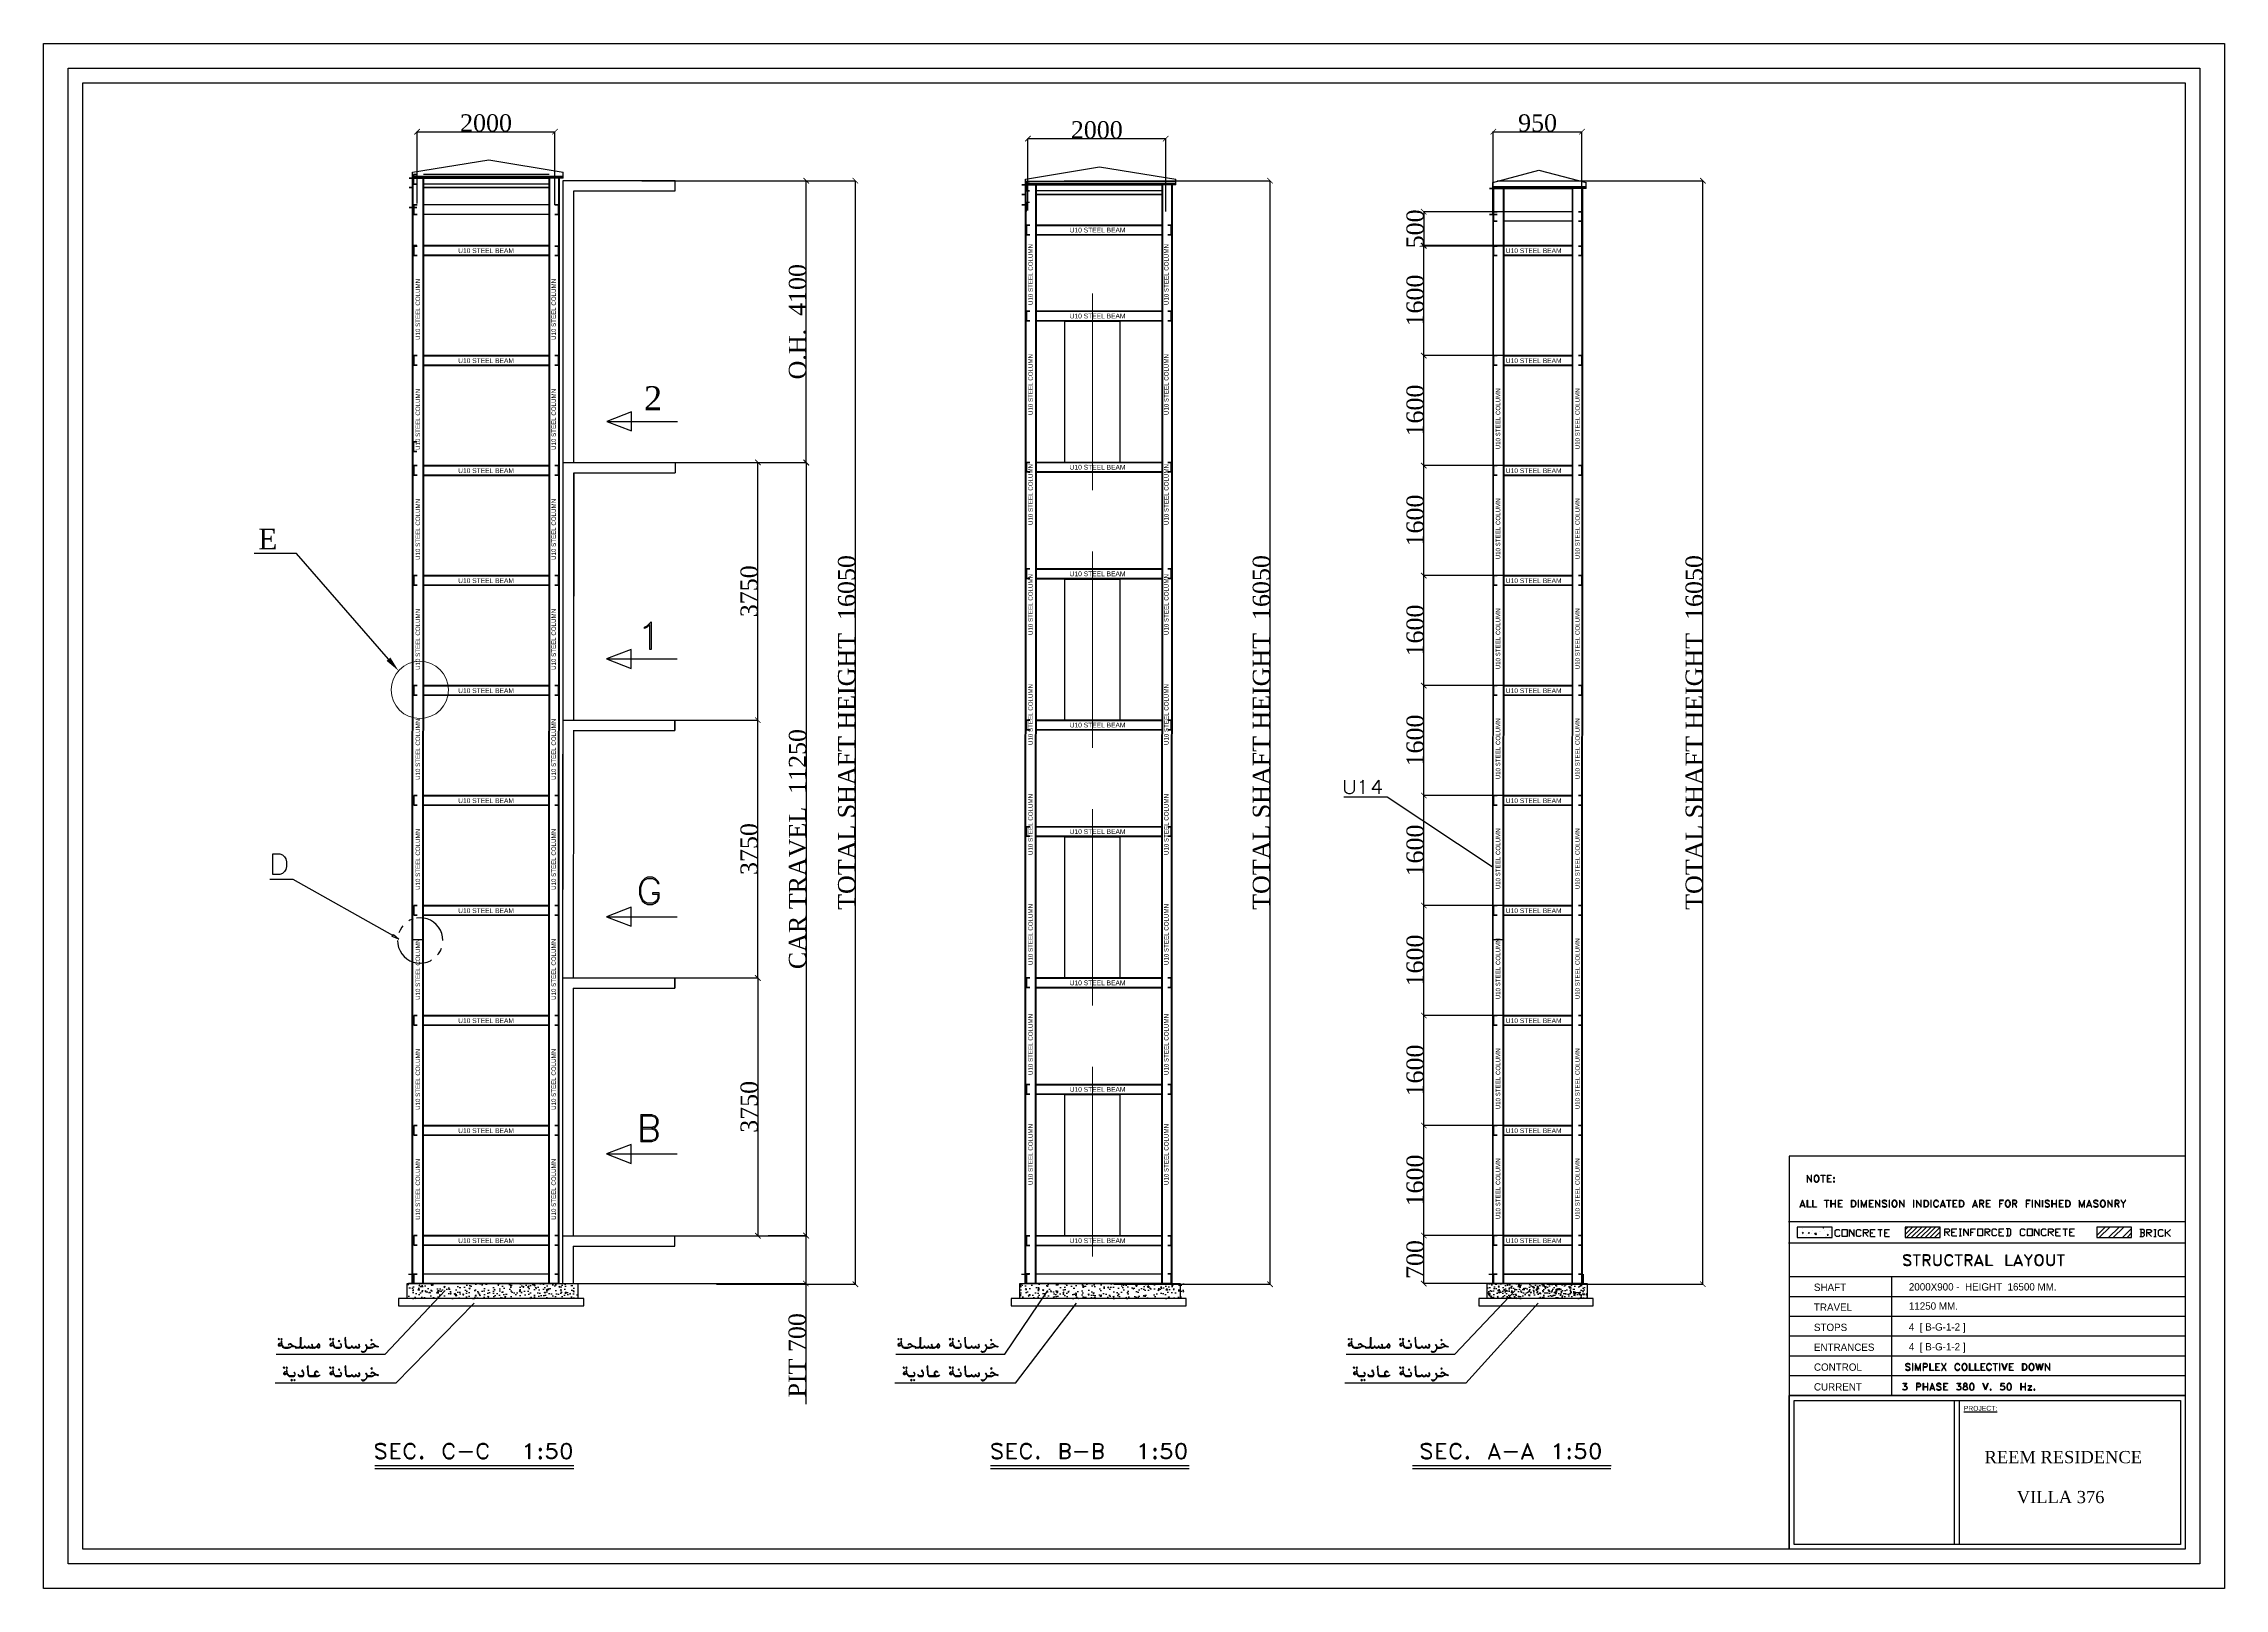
# Model space of a CAD drawing. Header units: millimetres. Extents: x -23396 to 106750, y 116 to 66281.
# Drawn here: x 211 to 44809, y 116 to 31715 of the extents above; entities that cross this region are included whole.
import ezdxf
from ezdxf import colors
from ezdxf.entities.mleader import LeaderData, LeaderLine
from ezdxf.math import Vec2, Vec3

# ---------------------------------------------------------------- set-up
doc = ezdxf.new("R2010")
doc.units = ezdxf.units.MM
doc.linetypes.add('CENTER', pattern=[50.8, 31.75, -6.35, 6.35, -6.35])
doc.layers.add('CL', color=2, linetype='CENTER', lineweight=0)
doc.layers.add('Wall', color=1, linetype='Continuous', lineweight=50)
doc.styles.add('Century Gothic$001H0', font='cent.shx')
doc.styles.add('nassar2', font='cent.shx', dxfattribs={"height": 60})
doc.dimstyles.new('Copy of ISO-25', dxfattribs={"dimtxt": 250, "dimasz": 80, "dimexe": 1.25, "dimexo": 0.625, "dimtad": 1, "dimtxsty": 'Century Gothic$001H0', "dimblk": 'ARCHTICK', "dimcen": 2.5, "dimadec": 0, "dimazin": 0, "dimtfac": 1, "dimtmove": 0, "dimatfit": 3, "dimfxl": 1, "dimarcsym": 0})

# ---------------------------------------------------------------- blocks, each defined once
blk = doc.blocks.new('_ArchTick')
at = {"color": 0, "linetype": 'ByBlock', "const_width": 0.15}
blk.add_lwpolyline([(-0.5, -0.5), (0.5, 0.5)], dxfattribs=at)
blk = doc.blocks.new('*D12')
at = {"color": 0, "linetype": 'Continuous', "lineweight": -2, "transparency": 16777216}
for p, q in [((-21583, -229856), (-22742, -229856)), ((-22741, -230556), (-22741, -229856)), ((-21583, -230556), (-22742, -230556))]:
    blk.add_line(p, q, dxfattribs=at)
at = {"layer": 'Defpoints', "color": 0, "linetype": 'Continuous', "transparency": 16777216}
for p in [(-22741, -229856), (-21582, -229856), (-21582, -230556)]:
    blk.add_point(p, dxfattribs=at)
at = {"color": 0, "linetype": 'Continuous', "lineweight": -2, "transparency": 16777216, "xscale": 80, "yscale": 80, "zscale": 80}
for p, rotation in [((-22741, -229856), 90), ((-22741, -230556), 270)]:
    blk.add_blockref('_ArchTick', p, dxfattribs=dict(at, rotation=rotation))
at = {"color": 0, "linetype": 'Continuous', "transparency": 16777216, "insert": (-22866, -230206), "char_height": 250, "attachment_point": 5, "rotation": 90, "style": 'Century Gothic$001H0'}
blk.add_mtext('700', dxfattribs=at)
blk = doc.blocks.new('*D13')
at = {"color": 0, "linetype": 'Continuous', "lineweight": -2, "transparency": 16777216}
for p, q in [((-21583, -228256), (-22742, -228256)), ((-22741, -229856), (-22741, -228256)), ((-21583, -229856), (-22742, -229856))]:
    blk.add_line(p, q, dxfattribs=at)
at = {"layer": 'Defpoints', "color": 0, "linetype": 'Continuous', "transparency": 16777216}
for p in [(-22741, -228256), (-21582, -228256), (-21582, -229856)]:
    blk.add_point(p, dxfattribs=at)
at = {"color": 0, "linetype": 'Continuous', "lineweight": -2, "transparency": 16777216, "xscale": 80, "yscale": 80, "zscale": 80}
for p, rotation in [((-22741, -228256), 90), ((-22741, -229856), 270)]:
    blk.add_blockref('_ArchTick', p, dxfattribs=dict(at, rotation=rotation))
at = {"color": 0, "linetype": 'Continuous', "transparency": 16777216, "insert": (-22866, -229056), "char_height": 250, "attachment_point": 5, "rotation": 90, "style": 'Century Gothic$001H0'}
blk.add_mtext('1600', dxfattribs=at)
blk = doc.blocks.new('*D14')
at = {"color": 0, "linetype": 'Continuous', "lineweight": -2, "transparency": 16777216}
for p, q in [((-21583, -226656), (-22742, -226656)), ((-22741, -228256), (-22741, -226656)), ((-21583, -228256), (-22742, -228256))]:
    blk.add_line(p, q, dxfattribs=at)
at = {"layer": 'Defpoints', "color": 0, "linetype": 'Continuous', "transparency": 16777216}
for p in [(-22741, -226656), (-21582, -226656), (-21582, -228256)]:
    blk.add_point(p, dxfattribs=at)
at = {"color": 0, "linetype": 'Continuous', "lineweight": -2, "transparency": 16777216, "xscale": 80, "yscale": 80, "zscale": 80}
for p, rotation in [((-22741, -226656), 90), ((-22741, -228256), 270)]:
    blk.add_blockref('_ArchTick', p, dxfattribs=dict(at, rotation=rotation))
at = {"color": 0, "linetype": 'Continuous', "transparency": 16777216, "insert": (-22866, -227456), "char_height": 250, "attachment_point": 5, "rotation": 90, "style": 'Century Gothic$001H0'}
blk.add_mtext('1600', dxfattribs=at)
blk = doc.blocks.new('*D15')
at = {"color": 0, "linetype": 'Continuous', "lineweight": -2, "transparency": 16777216}
for p, q in [((-21583, -225056), (-22742, -225056)), ((-22741, -226656), (-22741, -225056)), ((-21583, -226656), (-22742, -226656))]:
    blk.add_line(p, q, dxfattribs=at)
at = {"layer": 'Defpoints', "color": 0, "linetype": 'Continuous', "transparency": 16777216}
for p in [(-22741, -225056), (-21582, -225056), (-21582, -226656)]:
    blk.add_point(p, dxfattribs=at)
at = {"color": 0, "linetype": 'Continuous', "lineweight": -2, "transparency": 16777216, "xscale": 80, "yscale": 80, "zscale": 80}
for p, rotation in [((-22741, -225056), 90), ((-22741, -226656), 270)]:
    blk.add_blockref('_ArchTick', p, dxfattribs=dict(at, rotation=rotation))
at = {"color": 0, "linetype": 'Continuous', "transparency": 16777216, "insert": (-22866, -225856), "char_height": 250, "attachment_point": 5, "rotation": 90, "style": 'Century Gothic$001H0'}
blk.add_mtext('1600', dxfattribs=at)
blk = doc.blocks.new('*D16')
at = {"color": 0, "linetype": 'Continuous', "lineweight": -2, "transparency": 16777216}
for p, q in [((-21583, -223456), (-22742, -223456)), ((-22741, -225056), (-22741, -223456)), ((-21583, -225056), (-22742, -225056))]:
    blk.add_line(p, q, dxfattribs=at)
at = {"layer": 'Defpoints', "color": 0, "linetype": 'Continuous', "transparency": 16777216}
for p in [(-22741, -223456), (-21582, -223456), (-21582, -225056)]:
    blk.add_point(p, dxfattribs=at)
at = {"color": 0, "linetype": 'Continuous', "lineweight": -2, "transparency": 16777216, "xscale": 80, "yscale": 80, "zscale": 80}
for p, rotation in [((-22741, -223456), 90), ((-22741, -225056), 270)]:
    blk.add_blockref('_ArchTick', p, dxfattribs=dict(at, rotation=rotation))
at = {"color": 0, "linetype": 'Continuous', "transparency": 16777216, "insert": (-22866, -224256), "char_height": 250, "attachment_point": 5, "rotation": 90, "style": 'Century Gothic$001H0'}
blk.add_mtext('1600', dxfattribs=at)
blk = doc.blocks.new('*D17')
at = {"color": 0, "linetype": 'Continuous', "lineweight": -2, "transparency": 16777216}
for p, q in [((-21583, -221856), (-22742, -221856)), ((-22741, -223456), (-22741, -221856)), ((-21583, -223456), (-22742, -223456))]:
    blk.add_line(p, q, dxfattribs=at)
at = {"layer": 'Defpoints', "color": 0, "linetype": 'Continuous', "transparency": 16777216}
for p in [(-22741, -221856), (-21582, -221856), (-21582, -223456)]:
    blk.add_point(p, dxfattribs=at)
at = {"color": 0, "linetype": 'Continuous', "lineweight": -2, "transparency": 16777216, "xscale": 80, "yscale": 80, "zscale": 80}
for p, rotation in [((-22741, -221856), 90), ((-22741, -223456), 270)]:
    blk.add_blockref('_ArchTick', p, dxfattribs=dict(at, rotation=rotation))
at = {"color": 0, "linetype": 'Continuous', "transparency": 16777216, "insert": (-22866, -222656), "char_height": 250, "attachment_point": 5, "rotation": 90, "style": 'Century Gothic$001H0'}
blk.add_mtext('1600', dxfattribs=at)
blk = doc.blocks.new('*D18')
at = {"color": 0, "linetype": 'Continuous', "lineweight": -2, "transparency": 16777216}
for p, q in [((-21583, -220256), (-22742, -220256)), ((-22741, -221856), (-22741, -220256)), ((-21583, -221856), (-22742, -221856))]:
    blk.add_line(p, q, dxfattribs=at)
at = {"layer": 'Defpoints', "color": 0, "linetype": 'Continuous', "transparency": 16777216}
for p in [(-22741, -220256), (-21582, -220256), (-21582, -221856)]:
    blk.add_point(p, dxfattribs=at)
at = {"color": 0, "linetype": 'Continuous', "lineweight": -2, "transparency": 16777216, "xscale": 80, "yscale": 80, "zscale": 80}
for p, rotation in [((-22741, -220256), 90), ((-22741, -221856), 270)]:
    blk.add_blockref('_ArchTick', p, dxfattribs=dict(at, rotation=rotation))
at = {"color": 0, "linetype": 'Continuous', "transparency": 16777216, "insert": (-22866, -221056), "char_height": 250, "attachment_point": 5, "rotation": 90, "style": 'Century Gothic$001H0'}
blk.add_mtext('1600', dxfattribs=at)
blk = doc.blocks.new('*D19')
at = {"color": 0, "linetype": 'Continuous', "lineweight": -2, "transparency": 16777216}
for p, q in [((-21583, -218656), (-22742, -218656)), ((-22741, -220256), (-22741, -218656)), ((-21583, -220256), (-22742, -220256))]:
    blk.add_line(p, q, dxfattribs=at)
at = {"layer": 'Defpoints', "color": 0, "linetype": 'Continuous', "transparency": 16777216}
for p in [(-22741, -218656), (-21582, -218656), (-21582, -220256)]:
    blk.add_point(p, dxfattribs=at)
at = {"color": 0, "linetype": 'Continuous', "lineweight": -2, "transparency": 16777216, "xscale": 80, "yscale": 80, "zscale": 80}
for p, rotation in [((-22741, -218656), 90), ((-22741, -220256), 270)]:
    blk.add_blockref('_ArchTick', p, dxfattribs=dict(at, rotation=rotation))
at = {"color": 0, "linetype": 'Continuous', "transparency": 16777216, "insert": (-22866, -219456), "char_height": 250, "attachment_point": 5, "rotation": 90, "style": 'Century Gothic$001H0'}
blk.add_mtext('1600', dxfattribs=at)
blk = doc.blocks.new('*D20')
at = {"color": 0, "linetype": 'Continuous', "lineweight": -2, "transparency": 16777216}
for p, q in [((-21583, -217056), (-22742, -217056)), ((-22741, -218656), (-22741, -217056)), ((-21583, -218656), (-22742, -218656))]:
    blk.add_line(p, q, dxfattribs=at)
at = {"layer": 'Defpoints', "color": 0, "linetype": 'Continuous', "transparency": 16777216}
for p in [(-22741, -217056), (-21582, -217056), (-21582, -218656)]:
    blk.add_point(p, dxfattribs=at)
at = {"color": 0, "linetype": 'Continuous', "lineweight": -2, "transparency": 16777216, "xscale": 80, "yscale": 80, "zscale": 80}
for p, rotation in [((-22741, -217056), 90), ((-22741, -218656), 270)]:
    blk.add_blockref('_ArchTick', p, dxfattribs=dict(at, rotation=rotation))
at = {"color": 0, "linetype": 'Continuous', "transparency": 16777216, "insert": (-22866, -217856), "char_height": 250, "attachment_point": 5, "rotation": 90, "style": 'Century Gothic$001H0'}
blk.add_mtext('1600', dxfattribs=at)
blk = doc.blocks.new('*D21')
at = {"color": 0, "linetype": 'Continuous', "lineweight": -2, "transparency": 16777216}
for p, q in [((-21078, -214964), (-22742, -214964)), ((-22741, -214964), (-22741, -215464)), ((-21328, -215464), (-22742, -215464))]:
    blk.add_line(p, q, dxfattribs=at)
at = {"layer": 'Defpoints', "color": 0, "linetype": 'Continuous', "transparency": 16777216}
for p in [(-21078, -214964), (-22741, -215464), (-21328, -215464)]:
    blk.add_point(p, dxfattribs=at)
at = {"color": 0, "linetype": 'Continuous', "lineweight": -2, "transparency": 16777216, "xscale": 80, "yscale": 80, "zscale": 80}
for p, rotation in [((-22741, -214964), 90), ((-22741, -215464), 270)]:
    blk.add_blockref('_ArchTick', p, dxfattribs=dict(at, rotation=rotation))
at = {"color": 0, "linetype": 'Continuous', "transparency": 16777216, "insert": (-22866, -215214), "char_height": 250, "attachment_point": 5, "rotation": 90, "style": 'Century Gothic$001H0'}
blk.add_mtext('500', dxfattribs=at)
blk = doc.blocks.new('*D22')
at = {"color": 0, "linetype": 'Continuous', "lineweight": -2, "transparency": 16777216}
for p, q in [((-21583, -215456), (-22742, -215456)), ((-22741, -217056), (-22741, -215456)), ((-21583, -217056), (-22742, -217056))]:
    blk.add_line(p, q, dxfattribs=at)
at = {"layer": 'Defpoints', "color": 0, "linetype": 'Continuous', "transparency": 16777216}
for p in [(-22741, -215456), (-21582, -215456), (-21582, -217056)]:
    blk.add_point(p, dxfattribs=at)
at = {"color": 0, "linetype": 'Continuous', "lineweight": -2, "transparency": 16777216, "xscale": 80, "yscale": 80, "zscale": 80}
for p, rotation in [((-22741, -215456), 90), ((-22741, -217056), 270)]:
    blk.add_blockref('_ArchTick', p, dxfattribs=dict(at, rotation=rotation))
at = {"color": 0, "linetype": 'Continuous', "transparency": 16777216, "insert": (-22866, -216256), "char_height": 250, "attachment_point": 5, "rotation": 90, "style": 'Century Gothic$001H0'}
blk.add_mtext('1600', dxfattribs=at)
blk = doc.blocks.new('*D38')
at = {"color": 0, "linetype": 'Continuous', "lineweight": -2, "transparency": 16777216}
for p, q in [((15921, 15370), (15921, 17027)), ((15921, 17026), (17211, 17026)), ((17211, 15363), (17211, 17027))]:
    blk.add_line(p, q, dxfattribs=at)
at = {"layer": 'Defpoints', "color": 0, "linetype": 'Continuous', "transparency": 16777216}
for p in [(17211, 17026), (15921, 15370), (17211, 15362)]:
    blk.add_point(p, dxfattribs=at)
at = {"color": 0, "linetype": 'Continuous', "lineweight": -2, "transparency": 16777216, "xscale": 80, "yscale": 80, "zscale": 80, "rotation": 180}
blk.add_blockref('_ArchTick', (15921, 17026), dxfattribs=at)
at = {"color": 0, "linetype": 'Continuous', "lineweight": -2, "transparency": 16777216, "xscale": 80, "yscale": 80, "zscale": 80}
blk.add_blockref('_ArchTick', (17211, 17026), dxfattribs=at)
at = {"color": 0, "linetype": 'Continuous', "transparency": 16777216, "insert": (16566, 17152), "char_height": 250, "attachment_point": 5, "style": 'Century Gothic$001H0'}
blk.add_mtext('950', dxfattribs=at)
blk = doc.blocks.new('*D39')
at = {"color": 0, "linetype": 'Continuous', "lineweight": -2, "transparency": 16777216}
for p, q in [((272, 15982), (272, 17027)), ((272, 17026), (2276, 17026)), ((2276, 15963), (2276, 17027))]:
    blk.add_line(p, q, dxfattribs=at)
at = {"layer": 'Defpoints', "color": 0, "linetype": 'Continuous', "transparency": 16777216}
for p in [(2276, 17026), (272, 15981), (2276, 15962)]:
    blk.add_point(p, dxfattribs=at)
at = {"color": 0, "linetype": 'Continuous', "lineweight": -2, "transparency": 16777216, "xscale": 80, "yscale": 80, "zscale": 80, "rotation": 180}
blk.add_blockref('_ArchTick', (272, 17026), dxfattribs=at)
at = {"color": 0, "linetype": 'Continuous', "lineweight": -2, "transparency": 16777216, "xscale": 80, "yscale": 80, "zscale": 80}
blk.add_blockref('_ArchTick', (2276, 17026), dxfattribs=at)
at = {"color": 0, "linetype": 'Continuous', "transparency": 16777216, "insert": (1274, 17152), "char_height": 250, "attachment_point": 5, "style": 'Century Gothic$001H0'}
blk.add_mtext('2000', dxfattribs=at)
blk = doc.blocks.new('*D23')
at = {"color": 0, "linetype": 'Continuous', "lineweight": -2, "transparency": 16777216}
for p, q in [((-33632, -226110), (-32423, -226110)), ((-32425, -226110), (-32425, -229860)), ((-33632, -229860), (-32423, -229860))]:
    blk.add_line(p, q, dxfattribs=at)
at = {"layer": 'Defpoints', "color": 0, "linetype": 'Continuous', "transparency": 16777216}
for p in [(-33633, -226110), (-33633, -229860), (-32425, -229860)]:
    blk.add_point(p, dxfattribs=at)
at = {"color": 0, "linetype": 'Continuous', "lineweight": -2, "transparency": 16777216, "xscale": 80, "yscale": 80, "zscale": 80}
for p, rotation in [((-32425, -226110), 90), ((-32425, -229860), 270)]:
    blk.add_blockref('_ArchTick', p, dxfattribs=dict(at, rotation=rotation))
at = {"color": 0, "linetype": 'Continuous', "transparency": 16777216, "insert": (-32550, -227985), "char_height": 250, "attachment_point": 5, "rotation": 90, "style": 'Century Gothic$001H0'}
blk.add_mtext('3750', dxfattribs=at)
blk = doc.blocks.new('*D40')
at = {"color": 0, "linetype": 'Continuous', "lineweight": -2, "transparency": 16777216}
for p, q in [((4019, 8466), (5228, 8466)), ((5227, 4716), (5227, 8466)), ((4361, 4716), (5228, 4716))]:
    blk.add_line(p, q, dxfattribs=at)
at = {"layer": 'Defpoints', "color": 0, "linetype": 'Continuous', "transparency": 16777216}
for p in [(4019, 8466), (5227, 8466), (4361, 4716)]:
    blk.add_point(p, dxfattribs=at)
at = {"color": 0, "linetype": 'Continuous', "lineweight": -2, "transparency": 16777216, "xscale": 80, "yscale": 80, "zscale": 80}
for p, rotation in [((5227, 8466), 90), ((5227, 4716), 270)]:
    blk.add_blockref('_ArchTick', p, dxfattribs=dict(at, rotation=rotation))
at = {"color": 0, "linetype": 'Continuous', "transparency": 16777216, "insert": (5101, 6591), "char_height": 250, "attachment_point": 5, "rotation": 90, "style": 'Century Gothic$001H0'}
blk.add_mtext('3750', dxfattribs=at)
blk = doc.blocks.new('*D41')
at = {"color": 0, "linetype": 'Continuous', "lineweight": -2, "transparency": 16777216}
for p, q in [((3540, 16312), (5932, 16312)), ((5930, 12212), (5930, 16312)), ((3933, 12212), (5932, 12212))]:
    blk.add_line(p, q, dxfattribs=at)
at = {"layer": 'Defpoints', "color": 0, "linetype": 'Continuous', "transparency": 16777216}
for p in [(3539, 16312), (5930, 16312), (3932, 12212)]:
    blk.add_point(p, dxfattribs=at)
at = {"color": 0, "linetype": 'Continuous', "lineweight": -2, "transparency": 16777216, "xscale": 80, "yscale": 80, "zscale": 80}
for p, rotation in [((5930, 16312), 90), ((5930, 12212), 270)]:
    blk.add_blockref('_ArchTick', p, dxfattribs=dict(at, rotation=rotation))
at = {"color": 0, "linetype": 'Continuous', "transparency": 16777216, "insert": (5805, 14262), "char_height": 250, "attachment_point": 5, "rotation": 90, "style": 'Century Gothic$001H0'}
blk.add_mtext('O.H.  4100', dxfattribs=at)
blk = doc.blocks.new('*D42')
at = {"color": 0, "linetype": 'Continuous', "lineweight": -2, "transparency": 16777216}
for p, q in [((5379, 970), (5927, 970)), ((5925, 970), (5925, 270)), ((1773, 270), (5927, 270)), ((5925, 270), (5925, -1483))]:
    blk.add_line(p, q, dxfattribs=at)
at = {"layer": 'Defpoints', "color": 0, "linetype": 'Continuous', "transparency": 16777216}
for p in [(5378, 970), (1772, 270), (5925, 270)]:
    blk.add_point(p, dxfattribs=at)
at = {"color": 0, "linetype": 'Continuous', "lineweight": -2, "transparency": 16777216, "xscale": 80, "yscale": 80, "zscale": 80}
for p, rotation in [((5925, 970), 90), ((5925, 270), 270)]:
    blk.add_blockref('_ArchTick', p, dxfattribs=dict(at, rotation=rotation))
at = {"color": 0, "linetype": 'Continuous', "transparency": 16777216, "insert": (5800, -773), "char_height": 250, "attachment_point": 5, "rotation": 90, "style": 'Century Gothic$001H0'}
blk.add_mtext('PIT 700', dxfattribs=at)
blk = doc.blocks.new('*D43')
at = {"color": 0, "linetype": 'Continuous', "lineweight": -2, "transparency": 16777216}
for p, q in [((4019, 12216), (5228, 12216)), ((5227, 8466), (5227, 12216)), ((4361, 8466), (5228, 8466))]:
    blk.add_line(p, q, dxfattribs=at)
at = {"layer": 'Defpoints', "color": 0, "linetype": 'Continuous', "transparency": 16777216}
for p in [(4019, 12216), (5227, 12216), (4361, 8466)]:
    blk.add_point(p, dxfattribs=at)
at = {"color": 0, "linetype": 'Continuous', "lineweight": -2, "transparency": 16777216, "xscale": 80, "yscale": 80, "zscale": 80}
for p, rotation in [((5227, 12216), 90), ((5227, 8466), 270)]:
    blk.add_blockref('_ArchTick', p, dxfattribs=dict(at, rotation=rotation))
at = {"color": 0, "linetype": 'Continuous', "transparency": 16777216, "insert": (5101, 10341), "char_height": 250, "attachment_point": 5, "rotation": 90, "style": 'Century Gothic$001H0'}
blk.add_mtext('3750', dxfattribs=at)
blk = doc.blocks.new('*D44')
at = {"color": 0, "linetype": 'Continuous', "lineweight": -2, "transparency": 16777216}
for p, q in [((4624, 12216), (5933, 12216)), ((5932, 966), (5932, 12216)), ((4624, 966), (5933, 966))]:
    blk.add_line(p, q, dxfattribs=at)
at = {"layer": 'Defpoints', "color": 0, "linetype": 'Continuous', "transparency": 16777216}
for p in [(4624, 12216), (5932, 12216), (4624, 966)]:
    blk.add_point(p, dxfattribs=at)
at = {"color": 0, "linetype": 'Continuous', "lineweight": -2, "transparency": 16777216, "xscale": 80, "yscale": 80, "zscale": 80}
for p, rotation in [((5932, 12216), 90), ((5932, 966), 270)]:
    blk.add_blockref('_ArchTick', p, dxfattribs=dict(at, rotation=rotation))
at = {"color": 0, "linetype": 'Continuous', "transparency": 16777216, "insert": (5806, 6591), "char_height": 250, "attachment_point": 5, "rotation": 90, "style": 'Century Gothic$001H0'}
blk.add_mtext('CAR TRAVEL  11250', dxfattribs=at)
blk = doc.blocks.new('*D45')
at = {"color": 0, "linetype": 'Continuous', "lineweight": -2, "transparency": 16777216}
for p, q in [((4624, 16312), (6646, 16312)), ((6645, 262), (6645, 16312)), ((4624, 262), (6646, 262))]:
    blk.add_line(p, q, dxfattribs=at)
at = {"layer": 'Defpoints', "color": 0, "linetype": 'Continuous', "transparency": 16777216}
for p in [(4624, 16312), (6645, 16312), (4624, 262)]:
    blk.add_point(p, dxfattribs=at)
at = {"color": 0, "linetype": 'Continuous', "lineweight": -2, "transparency": 16777216, "xscale": 80, "yscale": 80, "zscale": 80}
for p, rotation in [((6645, 16312), 90), ((6645, 262), 270)]:
    blk.add_blockref('_ArchTick', p, dxfattribs=dict(at, rotation=rotation))
at = {"color": 0, "linetype": 'Continuous', "transparency": 16777216, "insert": (6519, 8287), "char_height": 250, "attachment_point": 5, "rotation": 90, "style": 'Century Gothic$001H0'}
blk.add_mtext('TOTAL SHAFT HEIGHT  16050', dxfattribs=at)
blk = doc.blocks.new('*D46')
at = {"color": 0, "linetype": 'Continuous', "lineweight": -2, "transparency": 16777216}
for p, q in [((15978, 16312), (18972, 16312)), ((18970, 262), (18970, 16312)), ((16700, 262), (18972, 262))]:
    blk.add_line(p, q, dxfattribs=at)
at = {"layer": 'Defpoints', "color": 0, "linetype": 'Continuous', "transparency": 16777216}
for p in [(15977, 16312), (18970, 16312), (16699, 262)]:
    blk.add_point(p, dxfattribs=at)
at = {"color": 0, "linetype": 'Continuous', "lineweight": -2, "transparency": 16777216, "xscale": 80, "yscale": 80, "zscale": 80}
for p, rotation in [((18970, 16312), 90), ((18970, 262), 270)]:
    blk.add_blockref('_ArchTick', p, dxfattribs=dict(at, rotation=rotation))
at = {"color": 0, "linetype": 'Continuous', "transparency": 16777216, "insert": (18845, 8287), "char_height": 250, "attachment_point": 5, "rotation": 90, "style": 'Century Gothic$001H0'}
blk.add_mtext('TOTAL SHAFT HEIGHT  16050', dxfattribs=at)
blk = doc.blocks.new('*U28')
at = {"linetype": 'Continuous', "insert": (-4376, 35), "char_height": 70, "attachment_point": 1}
blk.add_mtext_dynamic_manual_height_columns('U10 STEEL BEAM', width=8751.77, gutter_width=2683, heights=[0], dxfattribs=at)
blk = doc.blocks.new('*U29')
at = {"color": 0, "linetype": 'ByBlock', "lineweight": -2, "transparency": 16777216}
for p in [(0, 14400), (0, 12800), (0, 11200), (0, 9600), (0, 8000), (0, 6400), (0, 4800), (0, 3200), (0, 1600), (0, 0)]:
    blk.add_blockref('*U28', p, dxfattribs=at)
blk = doc.blocks.new('*U30')
at = {"linetype": 'Continuous', "char_height": 65, "attachment_point": 1, "rotation": 90}
for insert in [(-1020, -4376), (955, -4376)]:
    blk.add_mtext_dynamic_manual_height_columns('U10 STEEL COLUMN', width=8751.77, gutter_width=2683, heights=[0], dxfattribs=dict(at, insert=insert))
blk = doc.blocks.new('*U31')
at = {"color": 0, "linetype": 'ByBlock', "lineweight": -2, "transparency": 16777216}
for p in [(0, 12800), (0, 11200), (0, 9600), (0, 8000), (0, 6400), (0, 4800), (0, 3200), (0, 1600), (0, 0)]:
    blk.add_blockref('*U30', p, dxfattribs=at)
blk = doc.blocks.new('*U36')
at = {"linetype": 'Continuous', "char_height": 65, "attachment_point": 1, "rotation": 90}
for insert in [(-1020, -4376), (955, -4376)]:
    blk.add_mtext_dynamic_manual_height_columns('U10 STEEL COLUMN', width=8751.77, gutter_width=2683, heights=[0], dxfattribs=dict(at, insert=insert))
blk = doc.blocks.new('*U37')
at = {"color": 0, "linetype": 'ByBlock', "lineweight": -2, "transparency": 16777216}
for p in [(0, 12800), (0, 11200), (0, 9600), (0, 8000), (0, 6400), (0, 4800), (0, 3200), (0, 1600), (0, 0)]:
    blk.add_blockref('*U36', p, dxfattribs=at)
blk = doc.blocks.new('*U32')
at = {"linetype": 'Continuous', "insert": (-4376, 35), "char_height": 70, "attachment_point": 1}
blk.add_mtext_dynamic_manual_height_columns('U10 STEEL BEAM', width=8751.77, gutter_width=2683, heights=[0], dxfattribs=at)
blk = doc.blocks.new('*U33')
at = {"color": 0, "linetype": 'ByBlock', "lineweight": -2, "transparency": 16777216}
for p in [(0, 14400), (0, 12800), (0, 11200), (0, 9600), (0, 8000), (0, 6400), (0, 4800), (0, 3200), (0, 1600), (0, 0)]:
    blk.add_blockref('*U32', p, dxfattribs=at)
blk = doc.blocks.new('*U34')
at = {"linetype": 'Continuous', "char_height": 65, "attachment_point": 1, "rotation": 90}
for width, insert in [(8751.77, (-610, -9357)), (18713.84, (545, -9357))]:
    blk.add_mtext_dynamic_manual_height_columns('U10 STEEL COLUMN', width=width, gutter_width=2683, heights=[0], dxfattribs=dict(at, insert=insert))
blk = doc.blocks.new('*U35')
at = {"color": 0, "linetype": 'ByBlock', "lineweight": -2, "transparency": 16777216}
for p in [(0, 11200), (0, 9600), (0, 8000), (0, 6400), (0, 4800), (0, 3200), (0, 1600), (0, 0)]:
    blk.add_blockref('*U34', p, dxfattribs=at)
blk = doc.blocks.new('*D47')
at = {"color": 0, "linetype": 'Continuous', "lineweight": -2, "transparency": 16777216}
for p, q in [((9683, 16312), (12677, 16312)), ((12675, 262), (12675, 16312)), ((10405, 262), (12677, 262))]:
    blk.add_line(p, q, dxfattribs=at)
at = {"layer": 'Defpoints', "color": 0, "linetype": 'Continuous', "transparency": 16777216}
for p in [(9682, 16312), (12675, 16312), (10404, 262)]:
    blk.add_point(p, dxfattribs=at)
at = {"color": 0, "linetype": 'Continuous', "lineweight": -2, "transparency": 16777216, "xscale": 80, "yscale": 80, "zscale": 80}
for p, rotation in [((12675, 16312), 90), ((12675, 262), 270)]:
    blk.add_blockref('_ArchTick', p, dxfattribs=dict(at, rotation=rotation))
at = {"color": 0, "linetype": 'Continuous', "transparency": 16777216, "insert": (12550, 8287), "char_height": 250, "attachment_point": 5, "rotation": 90, "style": 'Century Gothic$001H0'}
blk.add_mtext('TOTAL SHAFT HEIGHT  16050', dxfattribs=at)
blk = doc.blocks.new('*D48')
at = {"color": 0, "linetype": 'Continuous', "lineweight": -2, "transparency": 16777216}
for p, q in [((9154, 15882), (9154, 16927)), ((9154, 16926), (11158, 16926)), ((11158, 15863), (11158, 16927))]:
    blk.add_line(p, q, dxfattribs=at)
at = {"layer": 'Defpoints', "color": 0, "linetype": 'Continuous', "transparency": 16777216}
for p in [(11158, 16926), (9154, 15881), (11158, 15862)]:
    blk.add_point(p, dxfattribs=at)
at = {"color": 0, "linetype": 'Continuous', "lineweight": -2, "transparency": 16777216, "xscale": 80, "yscale": 80, "zscale": 80, "rotation": 180}
blk.add_blockref('_ArchTick', (9154, 16926), dxfattribs=at)
at = {"color": 0, "linetype": 'Continuous', "lineweight": -2, "transparency": 16777216, "xscale": 80, "yscale": 80, "zscale": 80}
blk.add_blockref('_ArchTick', (11158, 16926), dxfattribs=at)
at = {"color": 0, "linetype": 'Continuous', "transparency": 16777216, "insert": (10156, 17052), "char_height": 250, "attachment_point": 5, "style": 'Century Gothic$001H0'}
blk.add_mtext('2000', dxfattribs=at)
blk = doc.blocks.new('U10U10 SEC')
h = blk.add_hatch()
h.set_pattern_fill('AR-CONC', color=4)
h.set_pattern_definition([(50, (41004.97, 230826.1), (182.18467, -15.93909), [19.05, -209.55]), (355, (41004.97, 230826.1), (-35.24342, 191.05685), [15.24, -167.64058]), (100.451445, (41020.15, 230824.77), (146.94125, 175.11775), [16.19001, -178.09024]), (46.1842, (41004.97, 230876.9), (271.07904, -42.04233), [28.575, -314.325]), (96.63556, (41027.56, 230873.4), (237.40413, 247.42612), [24.28502, -267.1356]), (351.18415, (41004.97, 230876.9), (237.40413, 247.42612), [22.85997, -251.45973]), (21, (41030.37, 230864.2), (151.61439, -102.2652), [19.05, -209.55]), (326, (41030.37, 230864.2), (61.80203, 184.18797), [15.24, -167.64]), (71.451445, (41043, 230855.67), (213.41642, 81.92277), [16.19001, -178.08994]), (37.5, (41004.965, 230826.095), (3.088603, 84.555039), [0, -165.608, 0, -170.18, 0, -168.275]), (7.5, (41004.965, 230826.095), (66.819663, 100.180575), [0, -97.028, 0, -161.798, 0, -64.135]), (327.5, (40948.32, 230826.095), (135.590595, -5.728744), [0, -63.5, 0, -198.12, 0, -262.89]), (317.5, (40922.92, 230826.1), (148.12918, 25.42649), [0, -82.55, 0, -131.572, 0, -186.69])])
h.paths.add_polyline_path([(2607.85, 269.955), (125.05, 269.955), (125.05, 51.885), (2607.85, 51.885)])
h = blk.add_hatch()
h.set_pattern_fill('AR-CONC', color=4)
h.set_pattern_definition([(50, (37651.6, 234170.82), (182.18467, -15.93909), [19.05, -209.55]), (355, (37651.6, 234170.82), (-35.24342, 191.05685), [15.24, -167.64058]), (100.451445, (37666.79, 234169.49), (146.94125, 175.11775), [16.19001, -178.09024]), (46.1842, (37651.6, 234221.62), (271.07904, -42.04233), [28.575, -314.325]), (96.63556, (37674.2, 234218.11), (237.40413, 247.42612), [24.28502, -267.1356]), (351.18415, (37651.6, 234221.62), (237.40413, 247.42612), [22.85997, -251.45973]), (21, (37677, 234208.92), (151.61439, -102.2652), [19.05, -209.55]), (326, (37677, 234208.92), (61.80203, 184.18797), [15.24, -167.64]), (71.451445, (37689.64, 234200.4), (213.41642, 81.92277), [16.19001, -178.08994]), (37.5, (37651.605, 234170.82), (3.088603, 84.555039), [0, -165.608, 0, -170.18, 0, -168.275]), (7.5, (37651.605, 234170.82), (66.819663, 100.180575), [0, -97.028, 0, -161.798, 0, -64.135]), (327.5, (37594.963, 234170.82), (135.590595, -5.728744), [0, -63.5, 0, -198.12, 0, -262.89]), (317.5, (37569.56, 234170.82), (148.12918, 25.42649), [0, -82.55, 0, -131.572, 0, -186.69])])
h.paths.add_polyline_path([(11419.759, 269.955), (9036.959, 269.955), (9036.959, 51.885), (11419.759, 51.885)])
h = blk.add_hatch()
h.set_pattern_fill('AR-CONC', color=4)
h.set_pattern_definition([(50, (55684.7, 230826.1), (182.18467, -15.93909), [19.05, -209.55]), (355, (55684.7, 230826.1), (-35.24342, 191.05685), [15.24, -167.64058]), (100.451445, (55699.88, 230824.77), (146.94125, 175.11775), [16.19001, -178.09024]), (46.1842, (55684.7, 230876.9), (271.07904, -42.04233), [28.575, -314.325]), (96.63556, (55707.29, 230873.4), (237.40413, 247.42612), [24.28502, -267.1356]), (351.18415, (55684.7, 230876.9), (237.40413, 247.42612), [22.85997, -251.45973]), (21, (55710.1, 230864.2), (151.61439, -102.2652), [19.05, -209.55]), (326, (55710.1, 230864.2), (61.80203, 184.18797), [15.24, -167.64]), (71.451445, (55722.73, 230855.67), (213.41642, 81.92277), [16.19001, -178.08994]), (37.5, (55684.695, 230826.095), (3.088603, 84.555039), [0, -165.608, 0, -170.18, 0, -168.275]), (7.5, (55684.695, 230826.095), (66.819663, 100.180575), [0, -97.028, 0, -161.798, 0, -64.135]), (327.5, (55628.05, 230826.095), (135.590595, -5.728744), [0, -63.5, 0, -198.12, 0, -262.89]), (317.5, (55602.65, 230826.1), (148.12918, 25.42649), [0, -82.55, 0, -131.572, 0, -186.69])])
h.paths.add_polyline_path([(17287.58, 269.955), (15834.63, 269.955), (15834.63, 51.885), (17287.58, 51.885)])
h = blk.add_hatch()
h.set_pattern_fill('AR-CONC', color=4)
h.set_pattern_definition([(50, (43241.97, 232440.97), (182.18467, -15.93909), [19.05, -209.55]), (355, (43241.97, 232440.97), (-35.24342, 191.05685), [15.24, -167.64058]), (100.451445, (43257.15, 232439.64), (146.94125, 175.11775), [16.19001, -178.09024]), (46.1842, (43241.97, 232491.77), (271.07904, -42.04233), [28.575, -314.325]), (96.63556, (43264.56, 232488.27), (237.40413, 247.42612), [24.28502, -267.1356]), (351.18415, (43241.97, 232491.77), (237.40413, 247.42612), [22.85997, -251.45973]), (21, (43267.37, 232479.07), (151.61439, -102.2652), [19.05, -209.55]), (326, (43267.37, 232479.07), (61.80203, 184.18797), [15.24, -167.64]), (71.451445, (43280, 232470.55), (213.41642, 81.92277), [16.19001, -178.08994]), (37.5, (43241.97, 232440.97), (3.088603, 84.555039), [0, -165.608, 0, -170.18, 0, -168.275]), (7.5, (43241.97, 232440.97), (66.819663, 100.180575), [0, -97.028, 0, -161.798, 0, -64.135]), (327.5, (43185.33, 232440.97), (135.590595, -5.728744), [0, -63.5, 0, -198.12, 0, -262.89]), (317.5, (43159.93, 232440.97), (148.12918, 25.42649), [0, -82.55, 0, -131.572, 0, -186.69])])
h.paths.add_polyline_path([(17289.38, 269.905), (15834.63, 269.905), (15834.63, 51.885), (17289.38, 51.885)])
at = {"color": 0}
for p, q in [((206.05, 16436.805), (1313.8, 16616.805)), ((1313.8, 16616.805), (2394.5, 16436.805)), ((9117.959, 16336.805), (10195.709, 16516.805)), ((10195.709, 16516.805), (11306.409, 16336.805)), ((206.25, 16352.205), (155.45, 16352.205)), ((155.45, 16352.205), (206.25, 16352.205)), ((155.45, 16212.555), (206.25, 16212.555)), ((206.25, 16212.555), (155.45, 16212.555)), ((201.25, 269.905), (206.25, 16352.205)), ((2394.5, 16373.355), (204.15, 16373.355)), ((2394.5, 16362.755), (204.15, 16362.755)), ((2394.5, 16352.205), (204.15, 16352.205)), ((206.25, 16352.205), (206.25, 16436.905)), ((206.25, 16352.205), (362.9, 16352.205)), ((206.25, 16212.555), (206.25, 16352.205)), ((206.25, 16352.205), (206.25, 16212.555)), ((211.25, 269.905), (216.25, 16352.205)), ((216.85, 16263.355), (216.85, 16403.055)), ((216.85, 16403.055), (267.65, 16403.055)), ((267.65, 16403.055), (216.85, 16403.055)), ((216.85, 16403.055), (216.85, 16263.355)), ((267.65, 16403.055), (216.85, 16403.055)), ((216.85, 16403.055), (216.85, 16263.355)), ((267.65, 16263.355), (216.85, 16263.355)), ((216.85, 16263.355), (267.65, 16263.355)), ((267.65, 16263.355), (216.85, 16263.355)), ((352.9, 16352.205), (347.9, 269.905)), ((362.9, 16352.205), (357.9, 269.905)), ((2193.6, 16403.055), (362.9, 16403.055)), ((2193.6, 16263.355), (362.9, 16263.355)), ((365, 16352.205), (2195.7, 16352.205)), ((2195.7, 16352.205), (365, 16352.205)), ((365, 16212.505), (2195.7, 16212.505)), ((2195.7, 16212.505), (365, 16212.505)), ((2188.6, 269.905), (2193.6, 16352.305)), ((2356.75, 16352.305), (2198, 16352.305)), ((2198.6, 269.905), (2203.6, 16352.305)), ((2329.05, 269.905), (2334.05, 16352.305)), ((2339.05, 269.905), (2344.05, 16352.305)), ((4023.6, 16312.105), (2389.5, 16312.105)), ((2389.5, 16312.105), (2389.5, 7572.055)), ((2394.5, 16352.205), (2394.5, 16436.805)), ((4023.6, 16163.905), (4023.6, 16312.105)), ((9118.159, 16252.205), (9067.359, 16252.205)), ((9067.359, 16252.205), (9118.159, 16252.205)), ((9113.159, 269.905), (9118.159, 16252.205)), ((11306.409, 16273.355), (9116.059, 16273.355)), ((11306.409, 16262.755), (9116.059, 16262.755)), ((11306.409, 16252.205), (9116.059, 16252.205)), ((9118.159, 16252.205), (9118.159, 16336.905)), ((11306.409, 16303.055), (9118.159, 16303.055)), ((9118.159, 16252.205), (9274.809, 16252.205)), ((9118.159, 16112.555), (9118.159, 16252.205)), ((9118.159, 16252.205), (9118.159, 16112.555)), ((9123.159, 269.905), (9128.159, 16252.205)), ((9128.759, 16163.355), (9128.759, 16303.055)), ((9128.759, 16303.055), (9179.559, 16303.055)), ((9179.559, 16303.055), (9128.759, 16303.055)), ((9128.759, 16303.055), (9128.759, 16163.355)), ((9179.559, 16303.055), (9128.759, 16303.055)), ((9128.759, 16303.055), (9128.759, 16163.355)), ((9264.809, 16252.205), (9259.809, 269.905)), ((9274.809, 16252.205), (9269.809, 269.905)), ((9276.909, 16252.205), (11107.609, 16252.205)), ((11107.609, 16252.205), (9276.909, 16252.205)), ((11100.509, 269.905), (11105.509, 16252.305)), ((11268.659, 16252.305), (11109.909, 16252.305)), ((11110.509, 269.905), (11115.509, 16252.305)), ((11240.959, 269.905), (11245.959, 16252.305)), ((11250.959, 269.905), (11255.959, 16252.305)), ((11306.409, 16252.205), (11306.409, 16336.805)), ((15915.83, 16201.955), (15865.03, 16201.955)), ((15865.03, 16201.955), (15915.83, 16201.955)), ((15915.83, 16201.955), (15910.83, 269.905)), ((17274.23, 16223.105), (15913.68, 16223.105)), ((17274.23, 16212.555), (15913.68, 16212.555)), ((17274.23, 16201.955), (15913.68, 16201.955)), ((15915.83, 16286.605), (16583.33, 16466.505)), ((15915.83, 16201.955), (15915.83, 16286.605)), ((15915.83, 16201.955), (16074.58, 16201.955)), ((15915.83, 15822.255), (15915.83, 16201.955)), ((15915.83, 16201.955), (15915.83, 15822.255)), ((15920.83, 16201.955), (15915.83, 269.905)), ((15926.38, 15822.255), (15926.38, 16201.955)), ((15926.38, 16201.955), (15977.18, 16201.955)), ((15977.18, 16201.955), (15926.38, 16201.955)), ((15926.38, 16201.955), (15926.38, 15822.255)), ((15977.18, 16201.955), (15926.38, 16201.955)), ((15926.38, 16201.955), (15926.38, 15822.255)), ((16067.08, 16201.955), (16062.08, 269.905)), ((16074.58, 16201.955), (16069.58, 269.905)), ((17073.18, 16201.955), (16074.58, 16201.955)), ((16076.68, 16201.955), (17075.28, 16201.955)), ((17075.28, 16201.955), (16076.68, 16201.955)), ((16583.33, 16466.505), (17274.23, 16286.605)), ((17068.18, 269.905), (17073.18, 16201.955)), ((17075.68, 269.905), (17080.68, 16201.955)), ((17236.13, 16201.955), (17077.38, 16201.955)), ((17210.93, 269.905), (17215.93, 16201.955)), ((17218.43, 269.905), (17223.43, 16201.955)), ((17274.23, 16201.955), (17274.23, 16286.605)), ((155.45, 15922.255), (206.25, 15922.255)), ((206.25, 15922.255), (155.45, 15922.255)), ((216.85, 15822.755), (216.85, 15962.455)), ((216.85, 15962.455), (267.65, 15962.455)), ((267.65, 15962.455), (216.85, 15962.455)), ((216.85, 15962.455), (216.85, 15822.755)), ((267.65, 15962.455), (216.85, 15962.455)), ((216.85, 15962.455), (216.85, 15822.755)), ((267.65, 15922.255), (216.85, 15922.255)), ((216.85, 15922.255), (267.65, 15922.255)), ((267.65, 15922.255), (216.85, 15922.255)), ((2193.6, 15962.505), (362.9, 15962.505)), ((2548.25, 12212.105), (2548.25, 16163.905)), ((2548.25, 16163.905), (4023.6, 16163.905)), ((9067.359, 16112.555), (9118.159, 16112.555)), ((9118.159, 16112.555), (9067.359, 16112.555)), ((9067.359, 15962.255), (9118.159, 15962.255)), ((9118.159, 15962.255), (9067.359, 15962.255)), ((9179.559, 16163.355), (9128.759, 16163.355)), ((9128.759, 16163.355), (9179.559, 16163.355)), ((9179.559, 16163.355), (9128.759, 16163.355)), ((9128.759, 15862.755), (9128.759, 16002.455)), ((9128.759, 16002.455), (9179.559, 16002.455)), ((9128.759, 16002.455), (9128.759, 15862.755)), ((9128.759, 16002.455), (9128.759, 15862.755)), ((11105.509, 16163.355), (9274.809, 16163.355)), ((9276.909, 16112.505), (11107.609, 16112.505)), ((11107.609, 16112.505), (9276.909, 16112.505)), ((15926.38, 15722.755), (15926.38, 15862.455)), ((15926.38, 15862.455), (15977.18, 15862.455)), ((15977.18, 15862.455), (15926.38, 15862.455)), ((15926.38, 15862.455), (15926.38, 15722.755)), ((15977.18, 15862.455), (15926.38, 15862.455)), ((15926.38, 15862.455), (15926.38, 15722.755)), ((17073.18, 15862.455), (16074.58, 15862.455)), ((17073.18, 15862.455), (16074.58, 15862.455)), ((2193.6, 15822.805), (362.9, 15822.805)), ((11100.36, 15666.055), (9271.76, 15666.055)), ((11100.36, 15658.555), (9271.76, 15658.555)), ((15865.03, 15822.255), (15915.83, 15822.255)), ((15915.83, 15822.255), (15865.03, 15822.255)), ((15977.18, 15822.255), (15926.38, 15822.255)), ((15926.38, 15822.255), (15977.18, 15822.255)), ((15977.18, 15822.255), (15926.38, 15822.255)), ((17073.18, 15722.755), (16074.507, 15723.212)), ((267.65, 15372.653), (216.85, 15372.653)), ((216.85, 15372.653), (267.65, 15372.653)), ((267.65, 15372.653), (216.85, 15372.653)), ((2188.45, 15369.605), (359.85, 15369.605)), ((2188.45, 15362.105), (359.85, 15362.105)), ((2188.45, 15229.905), (359.85, 15229.905)), ((11100.36, 15526.355), (9271.76, 15526.355)), ((11100.36, 15518.855), (9271.76, 15518.855)), ((15977.18, 15225.555), (15926.38, 15225.555)), ((15926.38, 15225.555), (15977.18, 15225.555)), ((15977.18, 15225.555), (15926.38, 15225.555)), ((17068.18, 15369.605), (16069.58, 15369.605)), ((17068.18, 15362.105), (16069.58, 15362.105)), ((17068.18, 15229.905), (16069.58, 15229.905)), ((2188.45, 15222.405), (359.85, 15222.405)), ((17068.18, 15222.405), (16069.58, 15222.405)), ((11100.36, 14416.055), (9271.76, 14416.055)), ((11100.36, 14408.555), (9271.76, 14408.555)), ((11100.36, 14276.355), (9271.76, 14276.355)), ((11100.36, 14268.855), (9271.76, 14268.855)), ((2188.45, 13769.605), (359.85, 13769.605)), ((2188.45, 13762.105), (359.85, 13762.105)), ((17068.18, 13769.605), (16069.58, 13769.605)), ((17068.18, 13762.105), (16069.58, 13762.105)), ((2188.45, 13629.905), (359.85, 13629.905)), ((2188.45, 13622.405), (359.85, 13622.405)), ((17068.18, 13629.905), (16069.58, 13629.905)), ((17068.18, 13622.405), (16069.58, 13622.405)), ((3388.6, 12948.705), (3030.85, 12811.105)), ((3030.85, 12811.105), (4057.45, 12811.105)), ((3030.85, 12811.105), (3388.6, 12673.505)), ((3388.6, 12673.505), (3388.6, 12948.705)), ((216.85, 12373.955), (216.85, 12513.655)), ((216.85, 12513.655), (267.65, 12513.655)), ((267.65, 12513.655), (216.85, 12513.655)), ((216.85, 12513.655), (216.85, 12373.955)), ((267.65, 12513.655), (216.85, 12513.655)), ((216.85, 12513.655), (216.85, 12373.955)), ((267.65, 12373.955), (216.85, 12373.955)), ((216.85, 12373.955), (267.65, 12373.955)), ((267.65, 12373.955), (216.85, 12373.955)), ((2188.45, 12169.605), (359.85, 12169.605)), ((2188.45, 12162.105), (359.85, 12162.105)), ((2389.5, 12212.105), (4023.6, 12212.105)), ((2548.25, 12063.955), (2545.802, 8466.105)), ((2548.25, 12063.955), (4023.6, 12063.955)), ((2548.25, 8466.105), (2548.25, 12063.955)), ((4023.6, 12212.105), (4023.6, 12063.955)), ((11100.36, 12216.055), (9271.76, 12216.055)), ((11100.36, 12208.555), (9271.76, 12208.555)), ((11100.36, 12076.355), (9271.76, 12076.355)), ((11100.36, 12068.855), (9271.76, 12068.855)), ((17068.18, 12169.605), (16069.58, 12169.605)), ((17068.18, 12162.105), (16069.58, 12162.105)), ((2188.45, 12029.905), (359.85, 12029.905)), ((2188.45, 12022.405), (359.85, 12022.405)), ((17068.18, 12029.905), (16069.58, 12029.905)), ((17068.18, 12022.405), (16069.58, 12022.405)), ((2389.5, 11722.105), (2384.5, 4226.105)), ((2389.5, 11722.105), (2384.5, 269.955)), ((2188.45, 10569.605), (359.85, 10569.605)), ((2188.45, 10562.105), (359.85, 10562.105)), ((11100.36, 10666.055), (9271.76, 10666.055)), ((11100.36, 10658.555), (9271.76, 10658.555)), ((11100.36, 10526.355), (9271.76, 10526.355)), ((11100.36, 10518.855), (9271.76, 10518.855)), ((17068.18, 10569.605), (16069.58, 10569.605)), ((17068.18, 10562.105), (16069.58, 10562.105)), ((2188.45, 10429.905), (359.85, 10429.905)), ((2188.45, 10422.405), (359.85, 10422.405)), ((17068.18, 10429.905), (16069.58, 10429.905)), ((17068.18, 10422.405), (16069.58, 10422.405)), ((3578.3, 9818.655), (3616.4, 9837.655)), ((3616.4, 9837.655), (3673.55, 9894.855)), ((3654.5, 9856.755), (3616.4, 9818.655)), ((3654.5, 9494.805), (3654.5, 9856.755)), ((3673.55, 9894.855), (3673.55, 9494.805)), ((3616.4, 9818.655), (3578.3, 9799.555)), ((3578.3, 9799.555), (3578.3, 9818.655)), ((3383.6, 9494.805), (3025.85, 9357.205)), ((3025.85, 9357.205), (4052.45, 9357.205)), ((3025.85, 9357.205), (3383.6, 9217.555)), ((3383.6, 9217.555), (3383.6, 9494.805)), ((3673.55, 9494.805), (3654.5, 9494.805)), ((2188.45, 8969.605), (359.85, 8969.605)), ((2188.45, 8962.105), (359.85, 8962.105)), ((17068.18, 8969.605), (16069.58, 8969.605)), ((17068.18, 8962.105), (16069.58, 8962.105)), ((2188.45, 8829.905), (359.85, 8829.905)), ((2188.45, 8822.405), (359.85, 8822.405)), ((17068.18, 8829.905), (16069.58, 8829.905)), ((17068.18, 8822.405), (16069.58, 8822.405)), ((2389.5, 8466.105), (4018.6, 8466.105)), ((2545.699, 8315.805), (2543.25, 4716.105)), ((2543.25, 8315.805), (4018.6, 8315.805)), ((2548.25, 8062.055), (2548.25, 8315.805)), ((4018.6, 8466.105), (4018.6, 8315.805)), ((4018.6, 8315.805), (4018.6, 8466.105)), ((11100.36, 8466.055), (9271.76, 8466.055)), ((11100.36, 8458.555), (9271.76, 8458.555)), ((11100.36, 8326.355), (9271.76, 8326.355)), ((11100.36, 8318.855), (9271.76, 8318.855)), ((2188.45, 7369.605), (359.85, 7369.605)), ((2188.45, 7362.105), (359.85, 7362.105)), ((14378.08, 7347.655), (13747.043, 7347.655)), ((13764.23, 7569.855), (13764.23, 7593.155)), ((13764.23, 7449.205), (13764.23, 7569.855)), ((13774.83, 7419.555), (13764.23, 7449.205)), ((13791.78, 7402.605), (13774.83, 7419.555)), ((13821.38, 7394.205), (13791.78, 7402.605)), ((13840.43, 7394.205), (13821.38, 7394.205)), ((13867.98, 7402.605), (13840.43, 7394.205)), ((13887.03, 7423.855), (13867.98, 7402.605)), ((13897.58, 7449.205), (13887.03, 7423.855)), ((13897.58, 7593.155), (13897.58, 7449.205)), ((14007.68, 7565.655), (13984.38, 7557.155)), ((14030.93, 7593.155), (14007.68, 7565.655)), ((14030.93, 7394.205), (14030.93, 7593.155)), ((14162.18, 7459.805), (14257.43, 7593.155)), ((14301.88, 7459.805), (14162.18, 7459.805)), ((14257.43, 7593.155), (14257.43, 7394.205)), ((15903.13, 6331.605), (14378.08, 7347.655)), ((17068.18, 7369.605), (16069.58, 7369.605)), ((17068.18, 7362.105), (16069.58, 7362.105)), ((2188.45, 7229.905), (359.85, 7229.905)), ((2188.45, 7222.405), (359.85, 7222.405)), ((17068.18, 7229.905), (16069.58, 7229.905)), ((17068.18, 7222.405), (16069.58, 7222.405)), ((11100.36, 6916.055), (9271.76, 6916.055)), ((11100.36, 6908.555), (9271.76, 6908.555)), ((11100.36, 6776.355), (9271.76, 6776.355)), ((11100.36, 6768.855), (9271.76, 6768.855)), ((-1826.22, 6222.056), (-1826.22, 6520.556)), ((-1826.22, 6520.556), (-1726.72, 6520.556)), ((-1726.72, 6520.556), (-1684.37, 6507.806)), ((-1684.37, 6507.806), (-1654.77, 6478.206)), ((-1654.77, 6478.206), (-1639.92, 6450.706)), ((-1639.92, 6450.706), (-1627.22, 6406.256)), ((-1627.22, 6406.256), (-1627.22, 6336.356)), ((-1531.97, 6148.006), (-1872.77, 6148.006)), ((-1726.72, 6222.056), (-1826.22, 6222.056)), ((-1684.37, 6234.756), (-1726.72, 6222.056)), ((-1654.77, 6264.356), (-1684.37, 6234.756)), ((-1639.92, 6291.956), (-1654.77, 6264.356)), ((-1627.22, 6336.356), (-1639.92, 6291.956)), ((-81.02, 5333.106), (-1531.97, 6148.006)), ((3525.4, 6087.755), (3506.35, 6030.555)), ((3506.35, 6030.555), (3506.35, 5935.305)), ((3544.45, 6125.855), (3525.4, 6087.755)), ((3525.4, 6030.555), (3544.45, 6087.755)), ((3525.4, 5935.305), (3525.4, 6030.555)), ((3582.55, 6163.955), (3544.45, 6125.855)), ((3544.45, 6087.755), (3563.5, 6125.855)), ((3563.5, 6125.855), (3582.55, 6144.855)), ((3620.65, 6182.955), (3582.55, 6163.955)), ((3582.55, 6144.855), (3620.65, 6163.955)), ((3696.85, 6182.955), (3620.65, 6182.955)), ((3620.65, 6163.955), (3696.85, 6163.955)), ((3734.95, 6163.955), (3696.85, 6182.955)), ((3696.85, 6163.955), (3734.95, 6144.855)), ((3773.05, 6125.855), (3734.95, 6163.955)), ((3734.95, 6144.855), (3754, 6125.855)), ((3754, 6125.855), (3773.05, 6087.755)), ((3792.1, 6087.755), (3773.05, 6125.855)), ((3773.05, 6087.755), (3792.1, 6087.755)), ((2188.45, 5769.605), (359.85, 5769.605)), ((2188.45, 5762.105), (359.85, 5762.105)), ((3383.6, 5744.805), (3025.85, 5607.205)), ((3383.6, 5467.555), (3383.6, 5744.805)), ((3506.35, 5935.305), (3525.4, 5878.155)), ((3544.45, 5878.155), (3525.4, 5935.305)), ((3525.4, 5878.155), (3544.45, 5840.055)), ((3563.5, 5840.055), (3544.45, 5878.155)), ((3544.45, 5840.055), (3582.55, 5801.905)), ((3582.55, 5821.005), (3563.5, 5840.055)), ((3620.65, 5801.905), (3582.55, 5821.005)), ((3582.55, 5801.905), (3620.65, 5782.905)), ((3696.85, 5801.905), (3620.65, 5801.905)), ((3620.65, 5782.905), (3696.85, 5782.905)), ((3696.85, 5954.355), (3696.85, 5935.305)), ((3792.1, 5954.355), (3696.85, 5954.355)), ((3696.85, 5935.305), (3773.05, 5935.305)), ((3734.95, 5821.005), (3696.85, 5801.905)), ((3696.85, 5782.905), (3734.95, 5801.905)), ((3754, 5840.055), (3734.95, 5821.005)), ((3734.95, 5801.905), (3773.05, 5840.055)), ((3773.05, 5878.155), (3754, 5840.055)), ((3773.05, 5935.305), (3773.05, 5878.155)), ((3773.05, 5840.055), (3792.1, 5878.155)), ((3792.1, 5878.155), (3792.1, 5954.355)), ((17068.18, 5769.605), (16069.58, 5769.605)), ((17068.18, 5762.105), (16069.58, 5762.105)), ((22.68, 5411.356), (5.73, 5373.256)), ((48.08, 5455.806), (22.68, 5411.356)), ((62.88, 5472.756), (48.08, 5455.806)), ((166.63, 5555.306), (151.78, 5546.856)), ((213.18, 5574.406), (166.63, 5555.306)), ((316.88, 5591.256), (263.98, 5587.056)), ((367.68, 5587.056), (316.88, 5591.256)), ((2188.45, 5629.905), (359.85, 5629.905)), ((2188.45, 5622.405), (359.85, 5622.405)), ((418.48, 5574.406), (367.68, 5587.056)), ((465.08, 5555.306), (418.48, 5574.406)), ((509.53, 5527.806), (465.08, 5555.306)), ((549.73, 5493.906), (509.53, 5527.806)), ((583.58, 5455.806), (549.73, 5493.906)), ((611.13, 5411.356), (583.58, 5455.806)), ((630.18, 5362.706), (611.13, 5411.356)), ((3025.85, 5607.205), (4052.45, 5607.205)), ((3025.85, 5607.205), (3383.6, 5467.555)), ((17068.18, 5629.905), (16069.58, 5629.905)), ((17068.18, 5622.405), (16069.58, 5622.405)), ((-89.52, 5320.356), (-70.47, 5347.906)), ((3.63, 5278.056), (-89.52, 5320.356)), ((3.63, 5278.056), (-89.52, 5320.356)), ((-70.47, 5347.906), (3.63, 5278.056)), ((-70.47, 5347.906), (3.63, 5278.056)), ((-13.32, 5258.956), (-9.07, 5210.306)), ((-9.07, 5210.306), (1.53, 5159.556)), ((1.53, 5159.556), (22.68, 5110.806)), ((22.68, 5110.806), (48.08, 5066.356)), ((199.15, 5275.905), (357.9, 5275.905)), ((583.58, 5066.356), (611.13, 5110.806)), ((611.13, 5110.806), (625.93, 5151.056)), ((642.88, 5311.856), (630.18, 5362.706)), ((647.08, 5261.106), (642.88, 5311.856)), ((15910.525, 5275.904), (16071.425, 5275.904)), ((48.08, 5066.356), (81.93, 5028.256)), ((81.93, 5028.256), (122.18, 4994.356)), ((122.18, 4994.356), (166.63, 4966.906)), ((166.63, 4966.906), (213.18, 4947.856)), ((213.18, 4947.856), (263.98, 4935.106)), ((263.98, 4935.106), (316.88, 4930.906)), ((316.88, 4930.906), (367.68, 4935.106)), ((367.68, 4935.106), (418.48, 4947.856)), ((418.48, 4947.856), (465.08, 4966.906)), ((465.08, 4966.906), (481.98, 4977.506)), ((568.78, 5051.556), (583.58, 5066.356)), ((2386.557, 4716.791), (4018.6, 4716.105)), ((2543.25, 4565.805), (2543.25, 966.105)), ((2543.25, 4565.805), (4018.6, 4565.805)), ((4018.6, 4716.105), (4018.6, 4565.805)), ((4018.6, 4565.805), (4018.6, 4716.105)), ((11100.36, 4716.055), (9271.76, 4716.055)), ((11100.36, 4708.555), (9271.76, 4708.555)), ((11100.36, 4576.355), (9271.76, 4576.355)), ((11100.36, 4568.855), (9271.76, 4568.855)), ((2188.45, 4169.605), (359.85, 4169.605)), ((2188.45, 4162.105), (359.85, 4162.105)), ((17068.18, 4169.605), (16069.58, 4169.605)), ((17068.18, 4162.105), (16069.58, 4162.105)), ((2188.45, 4029.905), (359.85, 4029.905)), ((2188.45, 4022.405), (359.85, 4022.405)), ((17068.18, 4029.905), (16069.58, 4029.905)), ((17068.18, 4022.405), (16069.58, 4022.405)), ((11100.36, 3166.055), (9271.76, 3166.055)), ((11100.36, 3158.555), (9271.76, 3158.555)), ((11100.36, 3026.355), (9271.76, 3026.355)), ((11100.36, 3018.855), (9271.76, 3018.855)), ((2188.45, 2569.605), (359.85, 2569.605)), ((2188.45, 2562.105), (359.85, 2562.105)), ((3525.4, 2731.405), (3525.4, 2331.355)), ((3525.4, 2731.405), (3677.8, 2731.405)), ((3544.45, 2712.355), (3544.45, 2350.405)), ((3544.45, 2712.355), (3677.8, 2712.355)), ((3677.8, 2540.855), (3544.45, 2540.855)), ((3677.8, 2731.405), (3734.95, 2712.355)), ((3677.8, 2712.355), (3734.95, 2693.255)), ((3734.95, 2559.955), (3677.8, 2540.855)), ((3734.95, 2540.855), (3677.8, 2521.855)), ((3677.8, 2540.855), (3734.95, 2521.855)), ((3734.95, 2712.355), (3754, 2693.255)), ((3734.95, 2693.255), (3754, 2655.155)), ((3754, 2598.055), (3734.95, 2559.955)), ((3754, 2559.955), (3734.95, 2540.855)), ((3754, 2693.255), (3773.05, 2655.155)), ((3754, 2655.155), (3754, 2598.055)), ((3773.05, 2598.055), (3754, 2559.955)), ((3773.05, 2655.155), (3773.05, 2598.055)), ((17068.18, 2569.605), (16069.58, 2569.605)), ((17068.18, 2562.105), (16069.58, 2562.105)), ((2188.45, 2429.905), (359.85, 2429.905)), ((2188.45, 2422.405), (359.85, 2422.405)), ((3383.6, 2295.355), (3025.85, 2155.655)), ((3383.6, 2018.055), (3383.6, 2295.355)), ((3677.8, 2331.355), (3525.4, 2331.355)), ((3544.45, 2521.855), (3677.8, 2521.855)), ((3677.8, 2350.405), (3544.45, 2350.405)), ((3677.8, 2521.855), (3734.95, 2502.755)), ((3734.95, 2369.455), (3677.8, 2350.405)), ((3734.95, 2350.405), (3677.8, 2331.355)), ((3734.95, 2521.855), (3754, 2502.755)), ((3734.95, 2502.755), (3754, 2464.655)), ((3754, 2407.555), (3734.95, 2369.455)), ((3754, 2369.455), (3734.95, 2350.405)), ((3754, 2502.755), (3773.05, 2464.655)), ((3754, 2464.655), (3754, 2407.555)), ((3773.05, 2407.555), (3754, 2369.455)), ((3773.05, 2464.655), (3773.05, 2407.555)), ((17068.18, 2429.905), (16069.58, 2429.905)), ((17068.18, 2422.405), (16069.58, 2422.405)), ((3025.85, 2155.655), (4052.45, 2155.655)), ((3025.85, 2155.655), (3383.6, 2018.055)), ((9269.809, 1535.405), (9269.809, 269.905)), ((357.9, 1045.405), (357.9, 269.905)), ((2188.45, 969.605), (359.85, 969.605)), ((2188.45, 962.105), (359.85, 962.105)), ((2384.982, 966.791), (4018.6, 966.105)), ((11100.36, 966.055), (9271.76, 966.055)), ((11100.36, 958.555), (9271.76, 958.555)), ((17068.18, 969.605), (16069.58, 969.605)), ((17068.18, 962.105), (16069.58, 962.105)), ((201.25, 775.805), (201.25, 269.905)), ((2188.45, 829.905), (359.85, 829.905)), ((2188.45, 822.405), (359.85, 822.405)), ((2543.25, 815.855), (2543.25, 269.955)), ((2543.25, 815.855), (4018.6, 815.855)), ((9113.159, 815.805), (9113.159, 269.905)), ((11100.36, 826.355), (9271.76, 826.355)), ((11100.36, 818.855), (9271.76, 818.855)), ((15910.83, 775.805), (15910.83, 269.905)), ((17068.18, 829.905), (16069.58, 829.905)), ((17068.18, 822.405), (16069.58, 822.405)), ((16069.58, 744.855), (16069.58, 269.905)), ((148.35, 409.605), (199.15, 409.605)), ((211.85, 269.905), (211.85, 409.605)), ((211.85, 409.605), (262.65, 409.605)), ((262.65, 409.605), (211.85, 409.605)), ((211.85, 409.605), (211.85, 269.905)), ((262.65, 409.605), (211.85, 409.605)), ((211.85, 409.605), (211.85, 269.905)), ((2188.6, 409.605), (357.9, 409.605)), ((2384.5, 476.105), (2384.5, 269.955)), ((9060.259, 409.605), (9111.059, 409.605)), ((9123.759, 269.905), (9123.759, 409.605)), ((9123.759, 409.605), (9174.559, 409.605)), ((9174.559, 409.605), (9123.759, 409.605)), ((9123.759, 409.605), (9123.759, 269.905)), ((9174.559, 409.605), (9123.759, 409.605)), ((9123.759, 409.605), (9123.759, 269.905)), ((11100.509, 409.605), (9269.809, 409.605)), ((15857.88, 409.605), (15908.68, 409.605)), ((15921.38, 269.905), (15921.38, 409.605)), ((15921.38, 409.605), (15972.18, 409.605)), ((15972.18, 409.605), (15921.38, 409.605)), ((15921.38, 409.605), (15921.38, 269.905)), ((15972.18, 409.605), (15921.38, 409.605)), ((15921.38, 409.605), (15921.38, 269.905)), ((17068.18, 409.605), (16069.58, 409.605)), ((17068.18, 402.105), (16069.58, 402.105)), ((17229.03, 409.605), (17229.03, 269.905)), ((-194.7, -756.685), (679.5, 170.455)), ((2694.3, 51.885), (0, 51.885)), ((0, 51.885), (0, -51.885)), ((125.05, 269.955), (2607.85, 269.955)), ((125.05, 51.885), (125.05, 269.955)), ((199.15, 269.905), (148.35, 269.905)), ((2339.05, 269.905), (199.15, 269.905)), ((357.7, 269.905), (2389.5, 269.905)), ((2607.85, 269.955), (2607.85, 51.885)), ((2694.3, -51.885), (2694.3, 51.885)), ((8817.209, -756.685), (9441.409, 170.455)), ((11456.209, 51.885), (8911.909, 51.885)), ((8911.909, 51.885), (8911.909, -51.885)), ((9036.959, 269.955), (11369.759, 269.955)), ((9036.959, 51.885), (9036.959, 269.955)), ((11369.759, 51.885), (9036.959, 51.885)), ((11250.959, 269.905), (9111.059, 269.905)), ((9269.609, 269.905), (11301.409, 269.905)), ((11456.209, -51.885), (11456.209, 51.885)), ((15364.73, -756.685), (16238.88, 170.405)), ((17374.03, 51.885), (15709.73, 51.885)), ((15709.73, 51.885), (15709.73, -51.815)), ((15834.63, 269.905), (17289.38, 269.905)), ((15834.63, 51.885), (15834.63, 269.905)), ((17289.38, 51.885), (15834.63, 51.885)), ((17218.43, 269.905), (15908.68, 269.905)), ((16069.58, 269.905), (17269.23, 269.905)), ((17289.38, 269.905), (17289.38, 51.885)), ((17374.03, -51.815), (17374.03, 51.885)), ((-38.2, -1175.75), (1100.7, -13.715)), ((0, -51.885), (2694.3, -51.885)), ((8911.909, -51.885), (11456.209, -51.885)), ((8973.709, -1175.75), (9862.609, -13.715)), ((15521.33, -1175.82), (16574.523, -13.715)), ((15709.73, -51.815), (17374.03, -51.815)), ((-1742.15, -526), (-1750.6, -536.535)), ((-1750.6, -536.535), (-1740, -547.15)), ((-1733.65, -542.885), (-1746.35, -532.335)), ((-1742.15, -625.415), (-1744.25, -617.02)), ((-1729.45, -538.665), (-1742.15, -526)), ((-1737.9, -629.7), (-1742.15, -625.415)), ((-1740, -547.15), (-1729.45, -538.665)), ((-1714.6, -631.835), (-1737.9, -629.7)), ((-1699.8, -591.585), (-1731.55, -600.07)), ((-1731.55, -602.13), (-1699.8, -593.735)), ((-1716.75, -625.415), (-1729.45, -625.415)), ((-1699.8, -526), (-1710.4, -536.535)), ((-1710.4, -536.535), (-1697.7, -547.15)), ((-1693.45, -542.885), (-1706.15, -532.335)), ((-1697.7, -572.5), (-1704.05, -564.1)), ((-1704.05, -564.1), (-1693.45, -638.17)), ((-1689.2, -538.665), (-1699.8, -526)), ((-1699.8, -593.735), (-1699.8, -591.585)), ((-1697.7, -547.15), (-1689.2, -538.665)), ((-1691.35, -625.415), (-1697.7, -572.5)), ((-1422.5, -517.52), (-1418.3, -511.185)), ((-1422.5, -619.085), (-1422.5, -517.52)), ((-1418.3, -511.185), (-1418.3, -631.835)), ((-1257.4, -612.75), (-1265.9, -621.215)), ((-1170.65, -625.415), (-1193.9, -650.85)), ((-1160.05, -614.885), (-1170.65, -621.215)), ((-1151.6, -617.02), (-1160.05, -614.885)), ((-1145.25, -627.565), (-1151.6, -617.02)), ((-992.85, -526), (-1003.4, -536.535)), ((-1003.4, -536.535), (-990.7, -547.15)), ((-986.5, -542.885), (-997.05, -532.335)), ((-994.95, -625.415), (-994.95, -617.02)), ((-988.6, -629.7), (-994.95, -625.415)), ((-980.15, -538.665), (-992.85, -526)), ((-990.7, -547.15), (-980.15, -538.665)), ((-965.3, -631.835), (-988.6, -629.7)), ((-952.6, -591.585), (-982.25, -600.07)), ((-982.25, -602.13), (-952.6, -593.735)), ((-969.55, -625.415), (-980.15, -625.415)), ((-952.6, -526), (-961.1, -536.535)), ((-961.1, -536.535), (-950.5, -547.15)), ((-944.15, -542.885), (-956.85, -532.335)), ((-950.5, -572.5), (-954.75, -564.1)), ((-954.75, -564.1), (-944.15, -638.17)), ((-939.9, -538.665), (-952.6, -526)), ((-952.6, -593.735), (-952.6, -591.585)), ((-950.5, -547.15), (-939.9, -538.665)), ((-942.05, -625.415), (-950.5, -572.5)), ((-863.7, -555.62), (-874.3, -564.1)), ((-874.3, -564.1), (-861.6, -576.785)), ((-857.35, -572.5), (-870.05, -559.835)), ((-853.15, -568.3), (-863.7, -555.62)), ((-861.6, -576.785), (-853.15, -568.3)), ((-840.45, -604.265), (-846.8, -612.75)), ((-842.55, -608.535), (-836.2, -617.02)), ((-836.2, -617.02), (-829.85, -627.565)), ((-772.7, -517.52), (-781.15, -532.335)), ((-781.15, -532.335), (-774.8, -545.015)), ((-772.7, -540.82), (-774.8, -523.87)), ((-774.8, -545.015), (-768.45, -636.035)), ((-768.45, -511.185), (-772.7, -517.52)), ((-764.25, -640.23), (-772.7, -540.82)), ((-762.1, -636.035), (-768.45, -511.185)), ((-573.75, -612.75), (-582.2, -621.215)), ((-472.15, -617.02), (-480.6, -627.565)), ((-393.8, -540.82), (-402.3, -549.215)), ((-402.3, -549.215), (-389.6, -561.97)), ((-385.35, -555.62), (-398.05, -545.015)), ((-381.1, -551.35), (-393.8, -540.82)), ((-389.6, -561.97), (-381.1, -551.35)), ((7269.759, -526), (7261.309, -536.535)), ((7261.309, -536.535), (7271.909, -547.15)), ((7278.259, -542.885), (7265.559, -532.335)), ((7269.759, -625.415), (7267.659, -617.02)), ((7282.459, -538.665), (7269.759, -526)), ((7274.009, -629.7), (7269.759, -625.415)), ((7271.909, -547.15), (7282.459, -538.665)), ((7297.309, -631.835), (7274.009, -629.7)), ((7312.109, -591.585), (7280.359, -600.07)), ((7280.359, -602.13), (7312.109, -593.735)), ((7295.159, -625.415), (7282.459, -625.415)), ((7312.109, -526), (7301.509, -536.535)), ((7301.509, -536.535), (7314.209, -547.15)), ((7318.459, -542.885), (7305.759, -532.335)), ((7314.209, -572.5), (7307.859, -564.1)), ((7307.859, -564.1), (7318.459, -638.17)), ((7322.709, -538.665), (7312.109, -526)), ((7312.109, -593.735), (7312.109, -591.585)), ((7314.209, -547.15), (7322.709, -538.665)), ((7320.559, -625.415), (7314.209, -572.5)), ((7589.409, -517.52), (7593.609, -511.185)), ((7589.409, -619.085), (7589.409, -517.52)), ((7593.609, -511.185), (7593.609, -631.835)), ((7754.509, -612.75), (7746.009, -621.215)), ((7841.259, -625.415), (7818.009, -650.85)), ((7851.859, -614.885), (7841.259, -621.215)), ((7860.309, -617.02), (7851.859, -614.885)), ((7866.659, -627.565), (7860.309, -617.02)), ((8019.059, -526), (8008.509, -536.535)), ((8008.509, -536.535), (8021.209, -547.15)), ((8025.409, -542.885), (8014.859, -532.335)), ((8016.959, -625.415), (8016.959, -617.02)), ((8023.309, -629.7), (8016.959, -625.415)), ((8031.759, -538.665), (8019.059, -526)), ((8021.209, -547.15), (8031.759, -538.665)), ((8046.609, -631.835), (8023.309, -629.7)), ((8059.309, -591.585), (8029.659, -600.07)), ((8029.659, -602.13), (8059.309, -593.735)), ((8042.359, -625.415), (8031.759, -625.415)), ((8059.309, -526), (8050.809, -536.535)), ((8050.809, -536.535), (8061.409, -547.15)), ((8067.759, -542.885), (8055.059, -532.335)), ((8061.409, -572.5), (8057.159, -564.1)), ((8057.159, -564.1), (8067.759, -638.17)), ((8072.009, -538.665), (8059.309, -526)), ((8059.309, -593.735), (8059.309, -591.585)), ((8061.409, -547.15), (8072.009, -538.665)), ((8069.859, -625.415), (8061.409, -572.5)), ((8148.209, -555.62), (8137.609, -564.1)), ((8137.609, -564.1), (8150.309, -576.785)), ((8154.559, -572.5), (8141.859, -559.835)), ((8158.759, -568.3), (8148.209, -555.62)), ((8150.309, -576.785), (8158.759, -568.3)), ((8171.459, -604.265), (8165.109, -612.75)), ((8169.359, -608.535), (8175.709, -617.02)), ((8175.709, -617.02), (8182.059, -627.565)), ((8239.209, -517.52), (8230.759, -532.335)), ((8230.759, -532.335), (8237.109, -545.015)), ((8239.209, -540.82), (8237.109, -523.87)), ((8237.109, -545.015), (8243.459, -636.035)), ((8243.459, -511.185), (8239.209, -517.52)), ((8247.659, -640.23), (8239.209, -540.82)), ((8249.809, -636.035), (8243.459, -511.185)), ((8438.159, -612.75), (8429.709, -621.215)), ((8539.759, -617.02), (8531.309, -627.565)), ((8618.109, -540.82), (8609.609, -549.215)), ((8609.609, -549.215), (8622.309, -561.97)), ((8626.559, -555.62), (8613.859, -545.015)), ((8630.809, -551.35), (8618.109, -540.82)), ((8622.309, -561.97), (8630.809, -551.35)), ((13819.53, -526), (13808.98, -536.535)), ((13808.98, -536.535), (13821.68, -547.15)), ((13825.88, -542.885), (13813.18, -532.335)), ((13817.43, -625.415), (13815.33, -617.02)), ((13821.68, -629.7), (13817.43, -625.415)), ((13830.13, -538.665), (13819.53, -526)), ((13821.68, -547.15), (13830.13, -538.665)), ((13847.08, -631.835), (13821.68, -629.7)), ((13859.78, -591.585), (13828.03, -600.07)), ((13830.13, -602.13), (13859.78, -593.735)), ((13842.83, -625.415), (13830.13, -625.415)), ((13859.78, -526), (13849.18, -536.535)), ((13849.18, -536.535), (13861.88, -547.15)), ((13866.13, -542.885), (13855.53, -532.335)), ((13861.88, -572.5), (13857.63, -564.1)), ((13857.63, -564.1), (13866.13, -638.17)), ((13870.33, -538.665), (13859.78, -526)), ((13859.78, -593.735), (13859.78, -591.585)), ((13861.88, -547.15), (13870.33, -538.665)), ((13868.23, -625.415), (13861.88, -572.5)), ((14137.03, -517.52), (14143.38, -511.185)), ((14137.03, -619.085), (14137.03, -517.52)), ((14143.38, -511.185), (14143.38, -631.835)), ((14302.13, -612.75), (14293.68, -621.215)), ((14388.93, -625.415), (14367.78, -650.85)), ((14399.53, -614.885), (14388.93, -621.215)), ((14407.98, -617.02), (14399.53, -614.885)), ((14414.33, -627.565), (14407.98, -617.02)), ((14566.73, -526), (14558.28, -536.535)), ((14558.28, -536.535), (14568.83, -547.15)), ((14575.18, -542.885), (14562.48, -532.335)), ((14566.73, -625.415), (14564.63, -617.02)), ((14579.43, -538.665), (14566.73, -526)), ((14570.98, -629.7), (14566.73, -625.415)), ((14568.83, -547.15), (14579.43, -538.665)), ((14594.23, -631.835), (14570.98, -629.7)), ((14609.08, -591.585), (14577.33, -600.07)), ((14577.33, -602.13), (14609.08, -593.735)), ((14592.13, -625.415), (14579.43, -625.415)), ((14609.08, -526), (14598.48, -536.535)), ((14598.48, -536.535), (14611.18, -547.15)), ((14615.43, -542.885), (14602.73, -532.335)), ((14611.18, -572.5), (14604.83, -564.1)), ((14604.83, -564.1), (14615.43, -638.17)), ((14619.63, -538.665), (14609.08, -526)), ((14609.08, -593.735), (14609.08, -591.585)), ((14611.18, -547.15), (14619.63, -538.665)), ((14617.53, -625.415), (14611.18, -572.5)), ((14695.83, -555.62), (14685.28, -564.1)), ((14685.28, -564.1), (14697.98, -576.785)), ((14702.18, -572.5), (14691.63, -559.835)), ((14708.53, -568.3), (14695.83, -555.62)), ((14697.98, -576.785), (14708.53, -568.3)), ((14719.13, -604.265), (14712.78, -612.75)), ((14717.03, -608.535), (14725.48, -617.02)), ((14725.48, -617.02), (14729.73, -627.565)), ((14786.88, -517.52), (14780.53, -532.335)), ((14780.53, -532.335), (14784.73, -545.015)), ((14788.98, -540.82), (14784.73, -523.87)), ((14784.73, -545.015), (14791.08, -636.035)), ((14791.08, -511.185), (14786.88, -517.52)), ((14795.33, -640.23), (14788.98, -540.82)), ((14799.58, -636.035), (14791.08, -511.185)), ((14987.93, -612.75), (14979.48, -621.215)), ((15087.43, -617.02), (15078.98, -627.565)), ((15167.88, -540.82), (15157.28, -549.215)), ((15157.28, -549.215), (15169.98, -561.97)), ((15174.23, -555.62), (15161.53, -545.015)), ((15178.43, -551.35), (15167.88, -540.82)), ((15169.98, -561.97), (15178.43, -551.35)), ((-1780.25, -756.685), (-194.7, -756.685)), ((-1735.8, -636.035), (-1716.75, -636.035)), ((-1674.4, -657.185), (-1685, -646.655)), ((-1659.6, -661.45), (-1674.4, -657.185)), ((-1665.95, -940.85), (-1674.4, -951.4)), ((-1674.4, -951.4), (-1663.8, -964.155)), ((-1657.45, -957.73), (-1670.15, -947.2)), ((-1653.25, -953.535), (-1665.95, -940.85)), ((-1606.65, -657.185), (-1659.6, -657.185)), ((-1646.9, -661.45), (-1659.6, -661.45)), ((-1596.1, -661.45), (-1653.25, -661.45)), ((-1653.25, -667.8), (-1640.55, -667.8)), ((-1646.9, -667.8), (-1606.65, -667.8)), ((-1625.7, -940.85), (-1634.2, -951.4)), ((-1634.2, -951.4), (-1621.5, -964.155)), ((-1617.25, -957.73), (-1629.95, -947.2)), ((-1613, -953.535), (-1625.7, -940.85)), ((-1530.45, -640.23), (-1596.1, -661.45)), ((-1498.7, -648.715), (-1524.1, -642.365)), ((-1498.7, -655.05), (-1492.35, -644.5)), ((-1498.7, -657.185), (-1458.5, -657.185)), ((-1450.05, -661.45), (-1492.35, -661.45)), ((-1454.25, -667.8), (-1488.15, -667.8)), ((-1380.2, -657.185), (-1422.5, -657.185)), ((-1384.4, -661.45), (-1418.3, -661.45)), ((-1411.95, -667.8), (-1390.75, -667.8)), ((-1320.9, -932.385), (-1327.25, -947.2)), ((-1327.25, -947.2), (-1323.05, -959.865)), ((-1314.55, -928.115), (-1320.9, -932.385)), ((-1318.8, -955.67), (-1320.9, -938.715)), ((-1308.2, -1053.035), (-1314.55, -928.115)), ((-1257.4, -657.185), (-1234.15, -657.185)), ((-1223.55, -661.45), (-1251.05, -661.45)), ((-1232, -667.8), (-1244.7, -667.8)), ((-1206.6, -657.185), (-1223.55, -661.45)), ((-1193.9, -644.5), (-1206.6, -657.185)), ((-1168.5, -667.8), (-1191.8, -644.5)), ((-1185.45, -644.5), (-1168.5, -661.45)), ((-1168.5, -661.45), (-1162.15, -663.535)), ((-1162.15, -663.535), (-1153.7, -661.45)), ((-1153.7, -661.45), (-1147.35, -652.985)), ((-990.7, -940.85), (-1001.3, -951.4)), ((-1001.3, -951.4), (-988.6, -964.155)), ((-984.35, -957.73), (-997.05, -947.2)), ((-980.15, -953.535), (-990.7, -940.85)), ((-988.6, -636.035), (-967.45, -636.035)), ((-950.5, -940.85), (-961.1, -951.4)), ((-961.1, -951.4), (-948.4, -964.155)), ((-944.15, -957.73), (-954.75, -947.2)), ((-937.8, -953.535), (-950.5, -940.85)), ((-925.1, -657.185), (-935.7, -646.655)), ((-910.3, -661.45), (-925.1, -657.185)), ((-844.65, -657.185), (-910.3, -657.185)), ((-897.6, -661.45), (-910.3, -661.45)), ((-851, -661.45), (-903.95, -661.45)), ((-903.95, -667.8), (-891.25, -667.8)), ((-897.6, -667.8), (-859.5, -667.8)), ((-842.55, -659.315), (-851, -661.45)), ((-772.7, -932.385), (-779.05, -947.2)), ((-779.05, -947.2), (-774.8, -959.865)), ((-766.35, -928.115), (-772.7, -932.385)), ((-770.6, -955.67), (-772.7, -938.715)), ((-760, -1053.035), (-766.35, -928.115)), ((-694.4, -657.185), (-738.85, -657.185)), ((-698.6, -661.45), (-732.5, -661.45)), ((-732.5, -667.8), (-719.8, -667.8)), ((-726.15, -667.8), (-704.95, -667.8)), ((-404.4, -657.185), (-457.3, -657.185)), ((-393.8, -661.45), (-450.95, -661.45)), ((-444.6, -667.8), (-406.5, -667.8)), ((-328.2, -640.23), (-393.8, -661.45)), ((-296.45, -648.715), (-321.85, -642.365)), ((-298.55, -655.05), (-290.1, -644.5)), ((7231.659, -756.685), (8817.209, -756.685)), ((7276.109, -636.035), (7295.159, -636.035)), ((7337.509, -657.185), (7326.909, -646.655)), ((7352.309, -661.45), (7337.509, -657.185)), ((7345.959, -940.85), (7337.509, -951.4)), ((7337.509, -951.4), (7348.109, -964.155)), ((7354.459, -957.73), (7341.759, -947.2)), ((7358.659, -953.535), (7345.959, -940.85)), ((7405.259, -657.185), (7352.309, -657.185)), ((7365.009, -661.45), (7352.309, -661.45)), ((7415.809, -661.45), (7358.659, -661.45)), ((7358.659, -667.8), (7371.359, -667.8)), ((7365.009, -667.8), (7405.259, -667.8)), ((7386.209, -940.85), (7377.709, -951.4)), ((7377.709, -951.4), (7390.409, -964.155)), ((7394.659, -957.73), (7381.959, -947.2)), ((7398.909, -953.535), (7386.209, -940.85)), ((7481.459, -640.23), (7415.809, -661.45)), ((7513.209, -648.715), (7487.809, -642.365)), ((7513.209, -655.05), (7519.559, -644.5)), ((7513.209, -657.185), (7553.409, -657.185)), ((7561.859, -661.45), (7519.559, -661.45)), ((7557.659, -667.8), (7523.759, -667.8)), ((7631.709, -657.185), (7589.409, -657.185)), ((7627.509, -661.45), (7593.609, -661.45)), ((7599.959, -667.8), (7621.159, -667.8)), ((7691.009, -932.385), (7684.659, -947.2)), ((7684.659, -947.2), (7688.859, -959.865)), ((7697.359, -928.115), (7691.009, -932.385)), ((7693.109, -955.67), (7691.009, -938.715)), ((7703.709, -1053.035), (7697.359, -928.115)), ((7754.509, -657.185), (7777.759, -657.185)), ((7788.359, -661.45), (7760.859, -661.45)), ((7779.909, -667.8), (7767.209, -667.8)), ((7805.309, -657.185), (7788.359, -661.45)), ((7818.009, -644.5), (7805.309, -657.185)), ((7843.409, -667.8), (7820.109, -644.5)), ((7826.459, -644.5), (7843.409, -661.45)), ((7843.409, -661.45), (7849.759, -663.535)), ((7849.759, -663.535), (7858.209, -661.45)), ((7858.209, -661.45), (7864.559, -652.985)), ((8021.209, -940.85), (8010.609, -951.4)), ((8010.609, -951.4), (8023.309, -964.155)), ((8027.559, -957.73), (8014.859, -947.2)), ((8031.759, -953.535), (8021.209, -940.85)), ((8023.309, -636.035), (8044.459, -636.035)), ((8061.409, -940.85), (8050.809, -951.4)), ((8050.809, -951.4), (8063.509, -964.155)), ((8067.759, -957.73), (8057.159, -947.2)), ((8074.109, -953.535), (8061.409, -940.85)), ((8086.809, -657.185), (8076.209, -646.655)), ((8101.609, -661.45), (8086.809, -657.185)), ((8167.259, -657.185), (8101.609, -657.185)), ((8114.309, -661.45), (8101.609, -661.45)), ((8160.909, -661.45), (8107.959, -661.45)), ((8107.959, -667.8), (8120.659, -667.8)), ((8114.309, -667.8), (8152.409, -667.8)), ((8169.359, -659.315), (8160.909, -661.45)), ((8239.209, -932.385), (8232.859, -947.2)), ((8232.859, -947.2), (8237.109, -959.865)), ((8245.559, -928.115), (8239.209, -932.385)), ((8241.309, -955.67), (8239.209, -938.715)), ((8251.909, -1053.035), (8245.559, -928.115)), ((8317.509, -657.185), (8273.059, -657.185)), ((8313.309, -661.45), (8279.409, -661.45)), ((8279.409, -667.8), (8292.109, -667.8)), ((8285.759, -667.8), (8306.959, -667.8)), ((8607.509, -657.185), (8554.609, -657.185)), ((8618.109, -661.45), (8560.959, -661.45)), ((8567.309, -667.8), (8605.409, -667.8)), ((8683.709, -640.23), (8618.109, -661.45)), ((8715.459, -648.715), (8690.059, -642.365)), ((8713.359, -655.05), (8721.809, -644.5)), ((13781.43, -756.685), (15364.73, -756.685)), ((13823.78, -636.035), (13842.83, -636.035)), ((13885.18, -657.185), (13874.58, -646.655)), ((13899.98, -661.45), (13885.18, -657.185)), ((13893.63, -940.85), (13885.18, -951.4)), ((13885.18, -951.4), (13897.88, -964.155)), ((13902.08, -957.73), (13889.38, -947.2)), ((13906.33, -953.535), (13893.63, -940.85)), ((13912.68, -661.45), (13899.98, -661.45)), ((13955.03, -657.185), (13902.08, -657.185)), ((13965.58, -661.45), (13906.33, -661.45)), ((13906.33, -667.8), (13919.03, -667.8)), ((13912.68, -667.8), (13952.88, -667.8)), ((13935.98, -940.85), (13925.38, -951.4)), ((13925.38, -951.4), (13938.08, -964.155)), ((13942.33, -957.73), (13929.63, -947.2)), ((13946.53, -953.535), (13935.98, -940.85)), ((14029.08, -640.23), (13965.58, -661.45)), ((14062.98, -648.715), (14037.58, -642.365)), ((14060.83, -655.05), (14067.18, -644.5)), ((14060.83, -657.185), (14101.08, -657.185)), ((14109.53, -661.45), (14067.18, -661.45)), ((14107.43, -667.8), (14073.53, -667.8)), ((14179.38, -657.185), (14137.03, -657.185)), ((14175.13, -661.45), (14143.38, -661.45)), ((14147.63, -667.8), (14170.93, -667.8)), ((14240.78, -932.385), (14232.28, -947.2)), ((14232.28, -947.2), (14238.63, -959.865)), ((14240.78, -955.67), (14238.63, -938.715)), ((14244.98, -928.115), (14240.78, -932.385)), ((14251.33, -1053.035), (14244.98, -928.115)), ((14304.28, -657.185), (14325.43, -657.185)), ((14336.03, -661.45), (14308.48, -661.45)), ((14327.53, -667.8), (14314.83, -667.8)), ((14352.93, -657.185), (14336.03, -661.45)), ((14367.78, -644.5), (14352.93, -657.185)), ((14393.18, -667.8), (14369.88, -644.5)), ((14376.23, -644.5), (14393.18, -661.45)), ((14393.18, -661.45), (14397.38, -663.535)), ((14397.38, -663.535), (14405.88, -661.45)), ((14405.88, -661.45), (14412.23, -652.985)), ((14568.83, -940.85), (14558.28, -951.4)), ((14558.28, -951.4), (14570.98, -964.155)), ((14575.18, -957.73), (14564.63, -947.2)), ((14581.53, -953.535), (14568.83, -940.85)), ((14573.08, -636.035), (14592.13, -636.035)), ((14609.08, -940.85), (14600.58, -951.4)), ((14600.58, -951.4), (14611.18, -964.155)), ((14617.53, -957.73), (14604.83, -947.2)), ((14621.78, -953.535), (14609.08, -940.85)), ((14634.48, -657.185), (14623.88, -646.655)), ((14649.28, -661.45), (14634.48, -657.185)), ((14714.88, -657.185), (14649.28, -657.185)), ((14661.98, -661.45), (14649.28, -661.45)), ((14710.68, -661.45), (14655.63, -661.45)), ((14655.63, -667.8), (14668.33, -667.8)), ((14661.98, -667.8), (14700.08, -667.8)), ((14717.03, -659.315), (14710.68, -661.45)), ((14788.98, -932.385), (14780.53, -947.2)), ((14780.53, -947.2), (14786.88, -959.865)), ((14788.98, -955.67), (14786.88, -938.715)), ((14793.23, -928.115), (14788.98, -932.385)), ((14799.58, -1053.035), (14793.23, -928.115)), ((14865.18, -657.185), (14820.73, -657.185)), ((14860.93, -661.45), (14827.08, -661.45)), ((14827.08, -667.8), (14839.78, -667.8)), ((14833.43, -667.8), (14854.58, -667.8)), ((15155.18, -657.185), (15102.23, -657.185)), ((15165.73, -661.45), (15108.58, -661.45)), ((15114.93, -667.8), (15153.03, -667.8)), ((15231.38, -640.23), (15165.73, -661.45)), ((15263.13, -648.715), (15237.73, -642.365)), ((15263.13, -655.05), (15269.48, -644.5)), ((-38.2, -1175.82), (-1795.05, -1175.82)), ((-1665.95, -1040.35), (-1668.05, -1031.87)), ((-1661.7, -1044.55), (-1665.95, -1040.35)), ((-1663.8, -964.155), (-1653.25, -953.535)), ((-1638.4, -1046.685), (-1661.7, -1044.55)), ((-1661.7, -1050.9), (-1640.55, -1050.9)), ((-1625.7, -1008.585), (-1655.35, -1017.07)), ((-1655.35, -1017.07), (-1625.7, -1008.585)), ((-1642.65, -1040.35), (-1653.25, -1040.35)), ((-1621.5, -987.435), (-1627.85, -981.035)), ((-1627.85, -981.035), (-1617.25, -1053.035)), ((-1621.5, -964.155), (-1613, -953.535)), ((-1615.15, -1040.35), (-1621.5, -987.435)), ((-1598.2, -1072.05), (-1608.8, -1061.5)), ((-1583.4, -1076.32), (-1598.2, -1072.05)), ((-1517.75, -1072.05), (-1583.4, -1072.05)), ((-1570.7, -1076.32), (-1583.4, -1076.32)), ((-1522, -1076.32), (-1577.05, -1076.32)), ((-1577.05, -1082.65), (-1564.35, -1082.65)), ((-1570.7, -1082.65), (-1532.6, -1082.65)), ((-1553.75, -1124.965), (-1564.35, -1133.435)), ((-1564.35, -1133.435), (-1551.65, -1146.185)), ((-1547.4, -1139.785), (-1558, -1129.235)), ((-1541.05, -1135.565), (-1553.75, -1124.965)), ((-1551.65, -1146.185), (-1541.05, -1135.565)), ((-1515.65, -1074.185), (-1522, -1076.32)), ((-1513.55, -1124.965), (-1522, -1133.435)), ((-1522, -1133.435), (-1511.4, -1146.185)), ((-1513.55, -1019.135), (-1519.9, -1027.6)), ((-1505.05, -1139.785), (-1517.75, -1129.235)), ((-1515.65, -1023.4), (-1509.3, -1031.87)), ((-1500.85, -1135.565), (-1513.55, -1124.965)), ((-1511.4, -1146.185), (-1500.85, -1135.565)), ((-1509.3, -1031.87), (-1502.95, -1044.55)), ((-1395, -1072.05), (-1443.7, -1072.05)), ((-1397.1, -1076.32), (-1435.2, -1076.32)), ((-1435.2, -1082.65), (-1401.35, -1082.65)), ((-1397.1, -983.165), (-1405.6, -993.77)), ((-1401.35, -989.5), (-1384.4, -1021.265)), ((-1323.05, -959.865), (-1314.55, -1053.035)), ((-1312.45, -1055.17), (-1318.8, -955.67)), ((-1208.75, -1072.05), (-1284.95, -1072.05)), ((-1185.45, -1076.32), (-1278.6, -1076.32)), ((-1278.6, -1082.65), (-1268, -1082.65)), ((-1272.25, -1082.65), (-1196.05, -1082.65)), ((-992.85, -1040.35), (-992.85, -1031.87)), ((-988.6, -1044.55), (-992.85, -1040.35)), ((-988.6, -964.155), (-980.15, -953.535)), ((-963.2, -1046.685), (-988.6, -1044.55)), ((-986.5, -1050.9), (-965.3, -1050.9)), ((-950.5, -1008.585), (-982.25, -1017.07)), ((-980.15, -1017.07), (-950.5, -1008.585)), ((-967.45, -1040.35), (-980.15, -1040.35)), ((-948.4, -987.435), (-952.6, -981.035)), ((-952.6, -981.035), (-944.15, -1053.035)), ((-948.4, -964.155), (-937.8, -953.535)), ((-939.9, -1040.35), (-948.4, -987.435)), ((-925.1, -1072.05), (-935.7, -1061.5)), ((-910.3, -1076.32), (-925.1, -1072.05)), ((-895.45, -1076.32), (-910.3, -1076.32)), ((-844.65, -1072.05), (-908.15, -1072.05)), ((-848.9, -1076.32), (-901.8, -1076.32)), ((-901.8, -1082.65), (-891.25, -1082.65)), ((-895.45, -1082.65), (-857.35, -1082.65)), ((-863.7, -970.485), (-872.2, -981.035)), ((-872.2, -981.035), (-859.5, -991.635)), ((-855.25, -987.435), (-867.95, -974.685)), ((-851, -983.165), (-863.7, -970.485)), ((-859.5, -991.635), (-851, -983.165)), ((-840.45, -1074.185), (-848.9, -1076.32)), ((-838.3, -1019.135), (-846.8, -1027.6)), ((-840.45, -1023.4), (-834.1, -1031.87)), ((-834.1, -1031.87), (-829.85, -1044.55)), ((-774.8, -959.865), (-766.35, -1053.035)), ((-764.25, -1055.17), (-770.6, -955.67)), ((-694.4, -1072.05), (-736.7, -1072.05)), ((-696.5, -1076.32), (-730.35, -1076.32)), ((-730.35, -1082.65), (-719.8, -1082.65)), ((-724, -1082.65), (-702.85, -1082.65)), ((-571.6, -1027.6), (-580.1, -1036.085)), ((-472.15, -1031.87), (-478.5, -1042.415)), ((-402.3, -1072.05), (-455.2, -1072.05)), ((-391.7, -1076.32), (-450.95, -1076.32)), ((-444.6, -1082.65), (-404.4, -1082.65)), ((-391.7, -955.67), (-400.15, -964.155)), ((-400.15, -964.155), (-389.6, -976.815)), ((-383.25, -972.55), (-395.95, -959.865)), ((-379, -966.215), (-391.7, -955.67)), ((-328.2, -1055.17), (-391.7, -1076.32)), ((-389.6, -976.815), (-379, -966.215)), ((-294.35, -1063.565), (-319.75, -1057.235)), ((-296.45, -1069.985), (-290.1, -1059.365)), ((8973.709, -1175.82), (7216.859, -1175.82)), ((7345.959, -1040.35), (7343.859, -1031.87)), ((7350.209, -1044.55), (7345.959, -1040.35)), ((7348.109, -964.155), (7358.659, -953.535)), ((7373.509, -1046.685), (7350.209, -1044.55)), ((7350.209, -1050.9), (7371.359, -1050.9)), ((7386.209, -1008.585), (7356.559, -1017.07)), ((7356.559, -1017.07), (7386.209, -1008.585)), ((7369.259, -1040.35), (7358.659, -1040.35)), ((7390.409, -987.435), (7384.059, -981.035)), ((7384.059, -981.035), (7394.659, -1053.035)), ((7390.409, -964.155), (7398.909, -953.535)), ((7396.759, -1040.35), (7390.409, -987.435)), ((7413.709, -1072.05), (7403.109, -1061.5)), ((7428.509, -1076.32), (7413.709, -1072.05)), ((7494.159, -1072.05), (7428.509, -1072.05)), ((7441.209, -1076.32), (7428.509, -1076.32)), ((7489.909, -1076.32), (7434.859, -1076.32)), ((7434.859, -1082.65), (7447.559, -1082.65)), ((7441.209, -1082.65), (7479.309, -1082.65)), ((7458.159, -1124.965), (7447.559, -1133.435)), ((7447.559, -1133.435), (7460.259, -1146.185)), ((7464.509, -1139.785), (7453.909, -1129.235)), ((7470.859, -1135.565), (7458.159, -1124.965)), ((7460.259, -1146.185), (7470.859, -1135.565)), ((7496.259, -1074.185), (7489.909, -1076.32)), ((7498.359, -1124.965), (7489.909, -1133.435)), ((7489.909, -1133.435), (7500.509, -1146.185)), ((7498.359, -1019.135), (7492.009, -1027.6)), ((7506.859, -1139.785), (7494.159, -1129.235)), ((7496.259, -1023.4), (7502.609, -1031.87)), ((7511.059, -1135.565), (7498.359, -1124.965)), ((7500.509, -1146.185), (7511.059, -1135.565)), ((7502.609, -1031.87), (7508.959, -1044.55)), ((7616.909, -1072.05), (7568.209, -1072.05)), ((7614.809, -1076.32), (7576.709, -1076.32)), ((7576.709, -1082.65), (7610.559, -1082.65)), ((7614.809, -983.165), (7606.309, -993.77)), ((7610.559, -989.5), (7627.509, -1021.265)), ((7688.859, -959.865), (7697.359, -1053.035)), ((7699.459, -1055.17), (7693.109, -955.67)), ((7803.159, -1072.05), (7726.959, -1072.05)), ((7826.459, -1076.32), (7733.309, -1076.32)), ((7733.309, -1082.65), (7743.909, -1082.65)), ((7739.659, -1082.65), (7815.859, -1082.65)), ((8019.059, -1040.35), (8019.059, -1031.87)), ((8023.309, -1044.55), (8019.059, -1040.35)), ((8023.309, -964.155), (8031.759, -953.535)), ((8048.709, -1046.685), (8023.309, -1044.55)), ((8025.409, -1050.9), (8046.609, -1050.9)), ((8061.409, -1008.585), (8029.659, -1017.07)), ((8031.759, -1017.07), (8061.409, -1008.585)), ((8044.459, -1040.35), (8031.759, -1040.35)), ((8063.509, -987.435), (8059.309, -981.035)), ((8059.309, -981.035), (8067.759, -1053.035)), ((8063.509, -964.155), (8074.109, -953.535)), ((8072.009, -1040.35), (8063.509, -987.435)), ((8086.809, -1072.05), (8076.209, -1061.5)), ((8101.609, -1076.32), (8086.809, -1072.05)), ((8116.459, -1076.32), (8101.609, -1076.32)), ((8167.259, -1072.05), (8103.759, -1072.05)), ((8163.009, -1076.32), (8110.109, -1076.32)), ((8110.109, -1082.65), (8120.659, -1082.65)), ((8116.459, -1082.65), (8154.559, -1082.65)), ((8148.209, -970.485), (8139.709, -981.035)), ((8139.709, -981.035), (8152.409, -991.635)), ((8156.659, -987.435), (8143.959, -974.685)), ((8160.909, -983.165), (8148.209, -970.485)), ((8152.409, -991.635), (8160.909, -983.165)), ((8171.459, -1074.185), (8163.009, -1076.32)), ((8173.609, -1019.135), (8165.109, -1027.6)), ((8171.459, -1023.4), (8177.809, -1031.87)), ((8177.809, -1031.87), (8182.059, -1044.55)), ((8237.109, -959.865), (8245.559, -1053.035)), ((8247.659, -1055.17), (8241.309, -955.67)), ((8317.509, -1072.05), (8275.209, -1072.05)), ((8315.409, -1076.32), (8281.559, -1076.32)), ((8281.559, -1082.65), (8292.109, -1082.65)), ((8287.909, -1082.65), (8309.059, -1082.65)), ((8440.309, -1027.6), (8431.809, -1036.085)), ((8539.759, -1031.87), (8533.409, -1042.415)), ((8609.609, -1072.05), (8556.709, -1072.05)), ((8620.209, -1076.32), (8560.959, -1076.32)), ((8567.309, -1082.65), (8607.509, -1082.65)), ((8620.209, -955.67), (8611.759, -964.155)), ((8611.759, -964.155), (8622.309, -976.815)), ((8628.659, -972.55), (8615.959, -959.865)), ((8632.909, -966.215), (8620.209, -955.67)), ((8683.709, -1055.17), (8620.209, -1076.32)), ((8622.309, -976.815), (8632.909, -966.215)), ((8717.559, -1063.565), (8692.159, -1057.235)), ((8715.459, -1069.985), (8721.809, -1059.365)), ((15521.33, -1175.82), (13764.53, -1175.82)), ((13893.63, -1040.35), (13891.53, -1031.87)), ((13897.88, -1044.55), (13893.63, -1040.35)), ((13897.88, -964.155), (13906.33, -953.535)), ((13921.13, -1046.685), (13897.88, -1044.55)), ((13899.98, -1050.9), (13919.03, -1050.9)), ((13935.98, -1008.585), (13904.23, -1017.07)), ((13906.33, -1017.07), (13935.98, -1008.585)), ((13919.03, -1040.35), (13906.33, -1040.35)), ((13938.08, -987.435), (13933.83, -981.035)), ((13933.83, -981.035), (13942.33, -1053.035)), ((13938.08, -964.155), (13946.53, -953.535)), ((13944.43, -1040.35), (13938.08, -987.435)), ((13961.38, -1072.05), (13950.78, -1061.5)), ((13976.18, -1076.32), (13961.38, -1072.05)), ((13988.88, -1076.32), (13976.18, -1076.32)), ((14041.78, -1072.05), (13978.28, -1072.05)), ((14037.58, -1076.32), (13982.53, -1076.32)), ((13982.53, -1082.65), (13995.23, -1082.65)), ((13988.88, -1082.65), (14026.98, -1082.65)), ((14005.83, -1124.965), (13997.33, -1133.435)), ((13997.33, -1133.435), (14007.93, -1146.185)), ((14014.28, -1139.785), (14001.58, -1129.235)), ((14018.53, -1135.565), (14005.83, -1124.965)), ((14007.93, -1146.185), (14018.53, -1135.565)), ((14043.93, -1074.185), (14037.58, -1076.32)), ((14046.03, -1124.965), (14037.58, -1133.435)), ((14037.58, -1133.435), (14050.28, -1146.185)), ((14046.03, -1019.135), (14039.68, -1027.6)), ((14054.48, -1139.785), (14041.78, -1129.235)), ((14043.93, -1023.4), (14052.38, -1031.87)), ((14058.73, -1135.565), (14046.03, -1124.965)), ((14050.28, -1146.185), (14058.73, -1135.565)), ((14052.38, -1031.87), (14056.63, -1044.55)), ((14166.68, -1072.05), (14115.88, -1072.05)), ((14162.43, -1076.32), (14124.33, -1076.32)), ((14124.33, -1082.65), (14158.23, -1082.65)), ((14162.43, -983.165), (14153.98, -993.77)), ((14160.33, -989.5), (14175.13, -1021.265)), ((14238.63, -959.865), (14244.98, -1053.035)), ((14249.23, -1055.17), (14240.78, -955.67)), ((14350.83, -1072.05), (14274.63, -1072.05)), ((14374.13, -1076.32), (14280.98, -1076.32)), ((14280.98, -1082.65), (14293.68, -1082.65)), ((14287.33, -1082.65), (14363.53, -1082.65)), ((14566.73, -1040.35), (14566.73, -1031.87)), ((14573.08, -1044.55), (14566.73, -1040.35)), ((14570.98, -964.155), (14581.53, -953.535)), ((14596.38, -1046.685), (14573.08, -1044.55)), ((14573.08, -1050.9), (14594.23, -1050.9)), ((14609.08, -1008.585), (14579.43, -1017.07)), ((14579.43, -1017.07), (14609.08, -1008.585)), ((14592.13, -1040.35), (14581.53, -1040.35)), ((14611.18, -987.435), (14606.93, -981.035)), ((14606.93, -981.035), (14617.53, -1053.035)), ((14611.18, -964.155), (14621.78, -953.535)), ((14619.63, -1040.35), (14611.18, -987.435)), ((14636.58, -1072.05), (14625.98, -1061.5)), ((14651.38, -1076.32), (14636.58, -1072.05)), ((14717.03, -1072.05), (14651.38, -1072.05)), ((14664.08, -1076.32), (14651.38, -1076.32)), ((14710.68, -1076.32), (14657.73, -1076.32)), ((14657.73, -1082.65), (14670.43, -1082.65)), ((14664.08, -1082.65), (14702.18, -1082.65)), ((14697.98, -970.485), (14687.38, -981.035)), ((14687.38, -981.035), (14700.08, -991.635)), ((14704.33, -987.435), (14691.63, -974.685)), ((14708.53, -983.165), (14697.98, -970.485)), ((14700.08, -991.635), (14708.53, -983.165)), ((14719.13, -1074.185), (14710.68, -1076.32)), ((14721.23, -1019.135), (14714.88, -1027.6)), ((14719.13, -1023.4), (14725.48, -1031.87)), ((14725.48, -1031.87), (14731.83, -1044.55)), ((14786.88, -959.865), (14793.23, -1053.035)), ((14797.43, -1055.17), (14788.98, -955.67)), ((14867.28, -1072.05), (14822.83, -1072.05)), ((14863.08, -1076.32), (14829.18, -1076.32)), ((14829.18, -1082.65), (14841.88, -1082.65)), ((14835.53, -1082.65), (14856.73, -1082.65)), ((14987.93, -1027.6), (14979.48, -1036.085)), ((15087.43, -1031.87), (15081.08, -1042.415)), ((15157.28, -1072.05), (15104.38, -1072.05)), ((15167.88, -1076.32), (15110.73, -1076.32)), ((15117.08, -1082.65), (15155.18, -1082.65)), ((15167.88, -955.67), (15159.38, -964.155)), ((15159.38, -964.155), (15172.08, -976.815)), ((15176.33, -972.55), (15163.63, -959.865)), ((15180.58, -966.215), (15167.88, -955.67)), ((15231.38, -1055.17), (15167.88, -1076.32)), ((15172.08, -976.815), (15180.58, -966.215)), ((15265.23, -1063.565), (15239.83, -1057.235)), ((15263.13, -1069.985), (15271.58, -1059.365)), ((-311.338, -2064.785), (-332.488, -2085.935)), ((-332.488, -2085.935), (-332.488, -2107.15)), ((-332.488, -2107.15), (-321.888, -2128.32)), ((-321.888, -2085.935), (-311.338, -2075.405)), ((-321.888, -2107.15), (-321.888, -2085.935)), ((-311.338, -2128.32), (-321.888, -2107.15)), ((-321.888, -2128.32), (-311.338, -2138.85)), ((-279.738, -2054.165), (-311.338, -2064.785)), ((-311.338, -2075.405), (-279.738, -2064.785)), ((-290.338, -2138.85), (-311.338, -2128.32)), ((-311.338, -2138.85), (-290.338, -2149.47)), ((-237.238, -2160), (-290.338, -2138.85)), ((-290.338, -2149.47), (-237.238, -2170.615)), ((-237.238, -2054.165), (-279.738, -2054.165)), ((-279.738, -2064.785), (-237.238, -2064.785)), ((-205.688, -2064.785), (-237.238, -2054.165)), ((-237.238, -2064.785), (-216.088, -2075.405)), ((-216.088, -2170.615), (-237.238, -2160)), ((-237.238, -2170.615), (-216.088, -2181.235)), ((-216.088, -2075.405), (-205.688, -2085.935)), ((-192.788, -2193.9), (-216.088, -2170.615)), ((-216.088, -2181.235), (-205.688, -2193.9)), ((-182.188, -2085.935), (-205.688, -2064.785)), ((-205.688, -2085.935), (-182.188, -2085.935)), ((-205.688, -2193.9), (-192.788, -2215.065)), ((-182.188, -2215.065), (-192.788, -2193.9)), ((-192.788, -2215.065), (-192.788, -2246.815)), ((-182.188, -2246.815), (-182.188, -2215.065)), ((-108.138, -2054.165), (21.012, -2054.165)), ((-108.138, -2054.235), (-108.138, -2278.585)), ((21.012, -2064.785), (-97.538, -2064.785)), ((-97.388, -2064.785), (-97.388, -2267.985)), ((-97.388, -2160), (-33.888, -2160)), ((-33.888, -2170.615), (-97.388, -2170.615)), ((-33.888, -2160), (-33.888, -2170.615)), ((21.012, -2054.165), (21.012, -2064.785)), ((95.062, -2107.15), (84.512, -2138.85)), ((84.512, -2138.85), (84.512, -2193.9)), ((84.512, -2193.9), (95.062, -2225.67)), ((105.462, -2085.935), (95.062, -2107.15)), ((95.062, -2138.85), (105.462, -2107.15)), ((95.062, -2193.9), (95.062, -2138.85)), ((105.462, -2225.67), (95.062, -2193.9)), ((126.662, -2064.785), (105.462, -2085.935)), ((105.462, -2107.15), (126.662, -2075.405)), ((149.912, -2054.165), (126.662, -2064.785)), ((126.662, -2075.405), (149.912, -2064.785)), ((192.262, -2054.165), (149.912, -2054.165)), ((149.912, -2064.785), (192.262, -2064.785)), ((213.412, -2064.785), (192.262, -2054.165)), ((192.262, -2064.785), (213.412, -2075.405)), ((234.762, -2085.935), (213.412, -2064.785)), ((213.412, -2075.405), (224.212, -2085.935)), ((224.212, -2085.935), (234.762, -2107.15)), ((245.362, -2107.15), (234.762, -2085.935)), ((234.762, -2107.15), (245.362, -2107.15)), ((662.362, -2107.15), (651.762, -2138.85)), ((651.762, -2138.85), (651.762, -2193.9)), ((651.762, -2193.9), (662.362, -2225.67)), ((675.062, -2085.935), (662.362, -2107.15)), ((662.362, -2138.85), (675.062, -2107.15)), ((662.362, -2193.9), (662.362, -2138.85)), ((675.062, -2225.67), (662.362, -2193.9)), ((696.012, -2064.785), (675.062, -2085.935)), ((675.062, -2107.15), (696.012, -2075.405)), ((717.362, -2054.165), (696.012, -2064.785)), ((696.012, -2075.405), (717.362, -2064.785)), ((759.712, -2054.165), (717.362, -2054.165)), ((717.362, -2064.785), (759.712, -2064.785)), ((780.712, -2064.785), (759.712, -2054.165)), ((759.712, -2064.785), (780.712, -2075.405)), ((802.062, -2085.935), (780.712, -2064.785)), ((780.712, -2075.405), (791.262, -2085.935)), ((791.262, -2085.935), (802.062, -2107.15)), ((812.612, -2107.15), (802.062, -2085.935)), ((802.062, -2107.15), (812.612, -2107.15)), ((889.012, -2181.165), (889.012, -2170.615)), ((889.012, -2170.615), (1071.012, -2170.615)), ((1071.012, -2181.165), (889.012, -2181.165)), ((1071.012, -2170.615), (1071.012, -2181.165)), ((1155.712, -2107.08), (1144.962, -2138.85)), ((1144.962, -2138.85), (1144.962, -2193.9)), ((1144.962, -2193.9), (1155.712, -2225.67)), ((1166.112, -2085.935), (1155.712, -2107.08)), ((1155.712, -2138.85), (1166.112, -2107.08)), ((1155.712, -2193.9), (1155.712, -2138.85)), ((1166.112, -2225.67), (1155.712, -2193.9)), ((1187.262, -2064.785), (1166.112, -2085.935)), ((1166.112, -2107.08), (1187.262, -2075.33)), ((1210.712, -2054.165), (1187.262, -2064.785)), ((1187.262, -2075.33), (1210.712, -2064.785)), ((1253.062, -2054.165), (1210.712, -2054.165)), ((1210.712, -2064.785), (1253.062, -2064.785)), ((1274.212, -2064.785), (1253.062, -2054.165)), ((1253.062, -2064.785), (1274.212, -2075.33)), ((1295.412, -2085.935), (1274.212, -2064.785)), ((1274.212, -2075.33), (1284.812, -2085.935)), ((1284.812, -2085.935), (1295.412, -2107.08)), ((1305.812, -2107.08), (1295.412, -2085.935)), ((1295.412, -2107.08), (1305.812, -2107.08)), ((1851.712, -2096.55), (1872.912, -2085.935)), ((1872.912, -2096.55), (1851.712, -2107.08)), ((1851.712, -2107.08), (1851.712, -2096.55)), ((1872.912, -2085.935), (1906.762, -2054.235)), ((1896.162, -2075.405), (1872.912, -2096.55)), ((1896.162, -2278.585), (1896.162, -2075.405)), ((1906.762, -2054.235), (1906.762, -2278.585)), ((2055.112, -2128.32), (2044.512, -2138.85)), ((2044.512, -2138.85), (2044.512, -2149.47)), ((2044.512, -2149.47), (2055.112, -2160)), ((2067.962, -2128.32), (2055.112, -2128.32)), ((2055.112, -2138.85), (2055.112, -2149.47)), ((2067.812, -2138.85), (2055.112, -2138.85)), ((2055.112, -2149.47), (2067.812, -2149.47)), ((2055.112, -2160), (2067.962, -2160)), ((2067.812, -2149.47), (2067.812, -2138.85)), ((2078.562, -2138.85), (2067.962, -2128.32)), ((2067.962, -2160), (2078.562, -2149.47)), ((2078.562, -2149.47), (2078.562, -2138.85)), ((2173.662, -2054.165), (2163.062, -2149.47)), ((2163.062, -2149.47), (2173.662, -2149.47)), ((2173.662, -2054.165), (2281.612, -2054.165)), ((2184.212, -2064.785), (2173.662, -2138.85)), ((2173.662, -2138.85), (2205.412, -2128.32)), ((2173.662, -2149.47), (2194.612, -2138.85)), ((2281.612, -2064.785), (2184.212, -2064.785)), ((2194.612, -2138.85), (2239.062, -2138.85)), ((2205.412, -2128.32), (2239.262, -2128.32)), ((2239.062, -2138.85), (2271.012, -2149.47)), ((2239.262, -2128.32), (2271.012, -2138.85)), ((2249.862, -2138.85), (2281.412, -2160.07)), ((2271.012, -2138.85), (2292.162, -2160.07)), ((2271.012, -2149.47), (2292.012, -2181.235)), ((2281.412, -2160.07), (2292.012, -2193.9)), ((2292.012, -2215.065), (2281.412, -2246.815)), ((2281.612, -2054.165), (2281.612, -2064.785)), ((2292.012, -2193.9), (2292.012, -2215.065)), ((2292.162, -2160.07), (2302.762, -2193.9)), ((2302.762, -2215.065), (2292.162, -2246.815)), ((2302.762, -2193.9), (2302.762, -2215.065)), ((2376.862, -2096.55), (2366.262, -2149.47)), ((2366.262, -2149.47), (2366.262, -2181.165)), ((2366.262, -2181.165), (2376.862, -2236.215)), ((2398.012, -2064.785), (2376.862, -2096.55)), ((2387.412, -2096.55), (2376.862, -2149.47)), ((2376.862, -2149.47), (2376.862, -2181.165)), ((2376.862, -2181.165), (2387.412, -2236.215)), ((2410.712, -2064.785), (2387.412, -2096.55)), ((2431.712, -2064.785), (2397.812, -2075.405)), ((2431.862, -2054.165), (2398.012, -2064.785)), ((2453.062, -2064.785), (2431.712, -2064.785)), ((2453.212, -2054.165), (2431.862, -2054.165)), ((2484.812, -2075.405), (2453.062, -2064.785)), ((2484.812, -2064.785), (2453.212, -2054.165)), ((2495.362, -2096.55), (2474.212, -2064.785)), ((2505.962, -2096.55), (2484.812, -2064.785)), ((2505.962, -2149.47), (2495.362, -2096.55)), ((2495.362, -2236.215), (2505.962, -2181.165)), ((2516.562, -2149.47), (2505.962, -2096.55)), ((2505.962, -2181.165), (2505.962, -2149.47)), ((2505.962, -2236.215), (2516.562, -2181.165)), ((2516.562, -2181.165), (2516.562, -2149.47)), ((8649.418, -2064.785), (8628.268, -2085.935)), ((8628.268, -2085.935), (8628.268, -2107.08)), ((8628.268, -2107.08), (8638.818, -2128.32)), ((8638.818, -2085.935), (8649.418, -2075.405)), ((8638.818, -2107.08), (8638.818, -2085.935)), ((8649.418, -2128.32), (8638.818, -2107.08)), ((8638.818, -2128.32), (8649.418, -2138.85)), ((8681.168, -2054.165), (8649.418, -2064.785)), ((8649.418, -2075.405), (8681.168, -2064.785)), ((8670.568, -2138.85), (8649.418, -2128.32)), ((8649.418, -2138.85), (8670.568, -2149.47)), ((8723.518, -2160), (8670.568, -2138.85)), ((8670.568, -2149.47), (8723.518, -2170.615)), ((8723.518, -2054.165), (8681.168, -2054.165)), ((8681.168, -2064.785), (8723.518, -2064.785)), ((8757.368, -2064.785), (8723.518, -2054.165)), ((8723.518, -2064.785), (8746.768, -2075.405)), ((8746.768, -2170.615), (8723.518, -2160)), ((8723.518, -2170.615), (8746.768, -2181.235)), ((8746.768, -2075.405), (8757.368, -2085.935)), ((8767.968, -2193.9), (8746.768, -2170.615)), ((8746.768, -2181.235), (8757.368, -2193.9)), ((8778.518, -2085.935), (8757.368, -2064.785)), ((8757.368, -2085.935), (8778.518, -2085.935)), ((8757.368, -2193.9), (8767.968, -2215.065)), ((8778.518, -2215.065), (8767.968, -2193.9)), ((8767.968, -2215.065), (8767.968, -2246.815)), ((8778.518, -2246.815), (8778.518, -2215.065)), ((8852.618, -2054.165), (8852.618, -2278.585)), ((8852.618, -2054.165), (8981.718, -2054.165)), ((8863.218, -2064.785), (8863.218, -2267.985)), ((8981.718, -2064.785), (8863.218, -2064.785)), ((8863.218, -2160), (8928.818, -2160)), ((8928.818, -2170.615), (8863.218, -2170.615)), ((8928.818, -2160), (8928.818, -2170.615)), ((8981.718, -2054.165), (8981.718, -2064.785)), ((9055.818, -2107.08), (9045.218, -2138.85)), ((9045.218, -2138.85), (9045.218, -2193.9)), ((9045.218, -2193.9), (9055.818, -2225.67)), ((9066.418, -2085.935), (9055.818, -2107.08)), ((9055.818, -2138.85), (9066.418, -2107.08)), ((9055.818, -2193.9), (9055.818, -2138.85)), ((9066.418, -2225.67), (9055.818, -2193.9)), ((9089.668, -2064.785), (9066.418, -2085.935)), ((9066.418, -2107.08), (9089.668, -2075.405)), ((9110.868, -2054.165), (9089.668, -2064.785)), ((9089.668, -2075.405), (9110.868, -2064.785)), ((9153.168, -2054.165), (9110.868, -2054.165)), ((9110.868, -2064.785), (9153.168, -2064.785)), ((9174.368, -2064.785), (9153.168, -2054.165)), ((9153.168, -2064.785), (9174.368, -2075.405)), ((9195.518, -2085.935), (9174.368, -2064.785)), ((9174.368, -2075.405), (9184.918, -2085.935)), ((9184.918, -2085.935), (9195.518, -2107.08)), ((9206.118, -2107.08), (9195.518, -2085.935)), ((9195.518, -2107.08), (9206.118, -2107.08)), ((9625.218, -2054.235), (9709.868, -2054.235)), ((9625.368, -2054.165), (9625.368, -2278.585)), ((9635.618, -2064.785), (9635.618, -2267.985)), ((9635.768, -2064.785), (9709.668, -2064.785)), ((9709.668, -2160.07), (9635.768, -2160.07)), ((9635.768, -2170.615), (9709.668, -2170.615)), ((9709.668, -2064.785), (9741.418, -2075.405)), ((9741.418, -2149.47), (9709.668, -2160.07)), ((9709.668, -2170.615), (9741.418, -2181.235)), ((9709.868, -2054.235), (9741.618, -2064.785)), ((9741.618, -2160), (9709.868, -2170.615)), ((9709.868, -2160), (9741.618, -2170.615)), ((9741.418, -2075.405), (9752.018, -2096.55)), ((9752.018, -2128.32), (9741.418, -2149.47)), ((9741.418, -2181.235), (9752.018, -2204.52)), ((9741.618, -2064.785), (9752.018, -2075.405)), ((9752.018, -2149.47), (9741.618, -2160)), ((9741.618, -2170.615), (9752.018, -2181.235)), ((9752.018, -2075.405), (9762.768, -2096.55)), ((9752.018, -2096.55), (9752.018, -2128.32)), ((9762.768, -2128.32), (9752.018, -2149.47)), ((9752.018, -2181.235), (9762.768, -2204.52)), ((9752.018, -2204.52), (9752.018, -2236.215)), ((9762.768, -2096.55), (9762.768, -2128.32)), ((9762.768, -2204.52), (9762.768, -2236.215)), ((9838.818, -2181.235), (9838.818, -2170.615)), ((9838.818, -2170.615), (10021.018, -2170.615)), ((10021.018, -2181.235), (9838.818, -2181.235)), ((10021.018, -2170.615), (10021.018, -2181.235)), ((10105.668, -2054.165), (10105.668, -2278.585)), ((10105.868, -2054.165), (10192.618, -2054.165)), ((10116.418, -2064.785), (10116.418, -2267.985)), ((10116.418, -2064.785), (10192.468, -2064.785)), ((10192.468, -2160), (10116.418, -2160)), ((10116.418, -2170.615), (10192.468, -2170.615)), ((10192.468, -2064.785), (10224.218, -2075.33)), ((10224.218, -2149.47), (10192.468, -2160)), ((10192.468, -2170.615), (10224.218, -2181.165)), ((10192.618, -2054.165), (10224.368, -2064.785)), ((10224.368, -2160), (10192.618, -2170.615)), ((10192.618, -2160), (10224.368, -2170.615)), ((10224.218, -2075.33), (10234.818, -2096.55)), ((10234.818, -2128.25), (10224.218, -2149.47)), ((10224.218, -2181.165), (10234.818, -2204.45)), ((10224.368, -2064.785), (10234.818, -2075.405)), ((10234.818, -2149.47), (10224.368, -2160)), ((10224.368, -2170.615), (10234.818, -2181.235)), ((10234.818, -2075.405), (10245.568, -2096.55)), ((10234.818, -2096.55), (10234.818, -2128.25)), ((10245.568, -2128.32), (10234.818, -2149.47)), ((10234.818, -2181.235), (10245.568, -2204.45)), ((10234.818, -2204.45), (10234.818, -2236.215)), ((10245.568, -2096.55), (10245.568, -2128.32)), ((10245.568, -2204.45), (10245.568, -2236.215)), ((10791.318, -2096.55), (10812.468, -2085.935)), ((10812.468, -2096.55), (10791.318, -2107.15)), ((10791.318, -2107.15), (10791.318, -2096.55)), ((10812.468, -2085.935), (10846.318, -2054.165)), ((10835.918, -2075.405), (10812.468, -2096.55)), ((10835.918, -2278.585), (10835.918, -2075.405)), ((10846.318, -2054.165), (10846.318, -2278.585)), ((10996.968, -2128.32), (10984.118, -2138.85)), ((10984.118, -2138.85), (10984.118, -2149.47)), ((10984.118, -2149.47), (10996.968, -2160)), ((10996.818, -2138.85), (10996.818, -2149.47)), ((11007.368, -2138.85), (10996.818, -2138.85)), ((10996.818, -2149.47), (11007.368, -2149.47)), ((11007.568, -2128.32), (10996.968, -2128.32)), ((10996.968, -2160), (11007.568, -2160)), ((11007.368, -2149.47), (11007.368, -2138.85)), ((11017.968, -2138.85), (11007.568, -2128.32)), ((11007.568, -2160), (11017.968, -2149.47)), ((11017.968, -2149.47), (11017.968, -2138.85)), ((11113.218, -2054.165), (11102.618, -2149.47)), ((11102.618, -2149.47), (11113.018, -2149.47)), ((11113.018, -2149.47), (11134.368, -2138.85)), ((11113.218, -2054.165), (11221.168, -2054.165)), ((11123.818, -2064.785), (11113.218, -2138.85)), ((11113.218, -2138.85), (11144.968, -2128.32)), ((11221.168, -2064.785), (11123.818, -2064.785)), ((11134.368, -2138.85), (11178.668, -2138.85)), ((11144.968, -2128.32), (11178.818, -2128.32)), ((11178.668, -2138.85), (11210.418, -2149.47)), ((11178.818, -2128.32), (11210.568, -2138.85)), ((11189.218, -2138.85), (11220.968, -2160)), ((11210.418, -2149.47), (11231.768, -2181.235)), ((11210.568, -2138.85), (11231.768, -2160.07)), ((11220.968, -2160), (11231.768, -2193.9)), ((11231.768, -2215.065), (11220.968, -2246.815)), ((11221.168, -2054.165), (11221.168, -2064.785)), ((11231.768, -2160.07), (11242.318, -2193.9)), ((11231.768, -2193.9), (11231.768, -2215.065)), ((11242.318, -2215.065), (11231.768, -2246.815)), ((11242.318, -2193.9), (11242.318, -2215.065)), ((11316.418, -2096.55), (11305.818, -2149.47)), ((11305.818, -2149.47), (11305.818, -2181.235)), ((11305.818, -2181.235), (11316.418, -2236.215)), ((11339.718, -2064.785), (11316.418, -2096.55)), ((11327.168, -2096.55), (11316.418, -2149.47)), ((11316.418, -2149.47), (11316.418, -2181.235)), ((11316.418, -2181.235), (11327.168, -2236.215)), ((11350.468, -2064.785), (11327.168, -2096.55)), ((11371.468, -2054.165), (11339.718, -2064.785)), ((11371.268, -2064.785), (11339.718, -2075.405)), ((11392.618, -2064.785), (11371.268, -2064.785)), ((11392.768, -2054.165), (11371.468, -2054.165)), ((11424.168, -2075.405), (11392.618, -2064.785)), ((11424.518, -2064.785), (11392.768, -2054.165)), ((11435.118, -2096.55), (11413.768, -2064.785)), ((11445.718, -2096.55), (11424.518, -2064.785)), ((11445.518, -2149.47), (11435.118, -2096.55)), ((11435.118, -2236.215), (11445.518, -2181.235)), ((11445.518, -2181.235), (11445.518, -2149.47)), ((11456.268, -2149.47), (11445.718, -2096.55)), ((11445.718, -2236.215), (11456.268, -2181.235)), ((11456.268, -2181.235), (11456.268, -2149.47)), ((14896.48, -2064.785), (14875.28, -2085.935)), ((14875.28, -2085.935), (14875.28, -2107.08)), ((14875.28, -2107.08), (14885.88, -2128.32)), ((14885.88, -2085.935), (14896.48, -2075.405)), ((14885.88, -2107.08), (14885.88, -2085.935)), ((14896.48, -2128.32), (14885.88, -2107.08)), ((14885.88, -2128.32), (14896.48, -2138.85)), ((14930.33, -2054.165), (14896.48, -2064.785)), ((14896.48, -2075.405), (14930.33, -2064.785)), ((14919.73, -2138.85), (14896.48, -2128.32)), ((14896.48, -2138.85), (14919.73, -2149.47)), ((14972.68, -2160), (14919.73, -2138.85)), ((14919.73, -2149.47), (14972.68, -2170.615)), ((14972.68, -2054.165), (14930.33, -2054.165)), ((14930.33, -2064.785), (14972.68, -2064.785)), ((15004.43, -2064.785), (14972.68, -2054.165)), ((14972.68, -2064.785), (14993.83, -2075.405)), ((14993.83, -2170.615), (14972.68, -2160)), ((14972.68, -2170.615), (14993.83, -2181.235)), ((14993.83, -2075.405), (15004.43, -2085.935)), ((15014.98, -2193.9), (14993.83, -2170.615)), ((14993.83, -2181.235), (15004.43, -2193.9)), ((15025.58, -2085.935), (15004.43, -2064.785)), ((15004.43, -2085.935), (15025.58, -2085.935)), ((15004.43, -2193.9), (15014.98, -2215.065)), ((15025.58, -2215.065), (15014.98, -2193.9)), ((15014.98, -2215.065), (15014.98, -2246.815)), ((15025.58, -2246.815), (15025.58, -2215.065)), ((15101.78, -2054.165), (15101.78, -2278.585)), ((15101.78, -2054.165), (15228.78, -2054.165)), ((15112.38, -2064.785), (15112.38, -2267.985)), ((15228.78, -2064.785), (15112.38, -2064.785)), ((15112.38, -2160), (15175.88, -2160)), ((15175.88, -2170.615), (15112.38, -2170.615)), ((15175.88, -2160), (15175.88, -2170.615)), ((15228.78, -2054.165), (15228.78, -2064.785)), ((15304.98, -2107.08), (15294.38, -2138.85)), ((15294.38, -2138.85), (15294.38, -2193.9)), ((15294.38, -2193.9), (15304.98, -2225.67)), ((15315.58, -2085.935), (15304.98, -2107.08)), ((15304.98, -2138.85), (15315.58, -2107.08)), ((15304.98, -2193.9), (15304.98, -2138.85)), ((15315.58, -2225.67), (15304.98, -2193.9)), ((15336.73, -2064.785), (15315.58, -2085.935)), ((15315.58, -2107.08), (15336.73, -2075.405)), ((15357.88, -2054.165), (15336.73, -2064.785)), ((15336.73, -2075.405), (15357.88, -2064.785)), ((15400.23, -2054.165), (15357.88, -2054.165)), ((15357.88, -2064.785), (15400.23, -2064.785)), ((15421.38, -2064.785), (15400.23, -2054.165)), ((15400.23, -2064.785), (15421.38, -2075.405)), ((15444.68, -2085.935), (15421.38, -2064.785)), ((15421.38, -2075.405), (15434.08, -2085.935)), ((15434.08, -2085.935), (15444.68, -2107.08)), ((15455.28, -2107.08), (15444.68, -2085.935)), ((15444.68, -2107.08), (15455.28, -2107.08)), ((15935.73, -2054.165), (15851.08, -2278.585)), ((15861.68, -2278.585), (15935.73, -2085.935)), ((15882.83, -2215.065), (15990.78, -2215.065)), ((16022.53, -2278.585), (15935.73, -2054.165)), ((15935.73, -2085.935), (16011.93, -2278.585)), ((16086.03, -2181.235), (16086.03, -2170.615)), ((16086.03, -2170.615), (16268.08, -2170.615)), ((16268.08, -2181.235), (16086.03, -2181.235)), ((16268.08, -2170.615), (16268.08, -2181.235)), ((16418.33, -2054.165), (16333.68, -2278.585)), ((16344.28, -2278.585), (16418.33, -2085.935)), ((16365.43, -2215.065), (16473.38, -2215.065)), ((16505.13, -2278.585), (16418.33, -2054.165)), ((16418.33, -2085.935), (16494.53, -2278.585)), ((16816.28, -2096.55), (16837.43, -2085.935)), ((16837.43, -2096.55), (16816.28, -2107.08)), ((16816.28, -2107.08), (16816.28, -2096.55)), ((16837.43, -2085.935), (16869.18, -2054.165)), ((16858.63, -2075.405), (16837.43, -2096.55)), ((16858.63, -2278.585), (16858.63, -2075.405)), ((16869.18, -2054.165), (16869.18, -2278.585)), ((17019.48, -2128.32), (17008.88, -2138.85)), ((17008.88, -2138.85), (17008.88, -2149.47)), ((17008.88, -2149.47), (17019.48, -2160)), ((17030.08, -2128.32), (17019.48, -2128.32)), ((17019.48, -2138.85), (17019.48, -2149.47)), ((17030.08, -2138.85), (17019.48, -2138.85)), ((17019.48, -2149.47), (17030.08, -2149.47)), ((17019.48, -2160), (17030.08, -2160)), ((17040.63, -2138.85), (17030.08, -2128.32)), ((17030.08, -2149.47), (17030.08, -2138.85)), ((17030.08, -2160), (17040.63, -2149.47)), ((17040.63, -2149.47), (17040.63, -2138.85)), ((17135.88, -2054.165), (17125.33, -2149.47)), ((17125.33, -2149.47), (17135.88, -2149.47)), ((17135.88, -2054.165), (17243.83, -2054.165)), ((17146.48, -2064.785), (17135.88, -2138.85)), ((17135.88, -2138.85), (17169.78, -2128.32)), ((17135.88, -2149.47), (17157.08, -2138.85)), ((17243.83, -2064.785), (17146.48, -2064.785)), ((17157.08, -2138.85), (17201.53, -2138.85)), ((17169.78, -2128.32), (17201.53, -2128.32)), ((17201.53, -2128.32), (17233.28, -2138.85)), ((17201.53, -2138.85), (17233.28, -2149.47)), ((17212.08, -2138.85), (17243.83, -2160)), ((17233.28, -2138.85), (17254.43, -2160)), ((17233.28, -2149.47), (17254.43, -2181.235)), ((17243.83, -2054.165), (17243.83, -2064.785)), ((17243.83, -2160), (17254.43, -2193.9)), ((17254.43, -2215.065), (17243.83, -2246.815)), ((17254.43, -2160), (17265.03, -2193.9)), ((17254.43, -2193.9), (17254.43, -2215.065)), ((17265.03, -2215.065), (17254.43, -2246.815)), ((17265.03, -2193.9), (17265.03, -2215.065)), ((17341.23, -2096.55), (17328.53, -2149.47)), ((17328.53, -2149.47), (17328.53, -2181.235)), ((17328.53, -2181.235), (17341.23, -2236.215)), ((17362.38, -2064.785), (17341.23, -2096.55)), ((17351.78, -2096.55), (17341.23, -2149.47)), ((17341.23, -2149.47), (17341.23, -2181.235)), ((17341.23, -2181.235), (17351.78, -2236.215)), ((17372.98, -2064.785), (17351.78, -2096.55)), ((17394.13, -2054.165), (17362.38, -2064.785)), ((17394.13, -2064.785), (17362.38, -2075.405)), ((17415.28, -2054.165), (17394.13, -2054.165)), ((17415.28, -2064.785), (17394.13, -2064.785)), ((17447.03, -2064.785), (17415.28, -2054.165)), ((17447.03, -2075.405), (17415.28, -2064.785)), ((17457.63, -2096.55), (17436.48, -2064.785)), ((17468.23, -2096.55), (17447.03, -2064.785)), ((17468.23, -2149.47), (17457.63, -2096.55)), ((17457.63, -2236.215), (17468.23, -2181.235)), ((17478.78, -2149.47), (17468.23, -2096.55)), ((17468.23, -2181.235), (17468.23, -2149.47)), ((17468.23, -2236.215), (17478.78, -2181.235)), ((17478.78, -2181.235), (17478.78, -2149.47)), ((-341.138, -2378.085), (2548.312, -2378.085)), ((-341.138, -2418.25), (2548.312, -2418.25)), ((-332.488, -2246.815), (-311.338, -2267.985)), ((-311.338, -2246.815), (-332.488, -2246.815)), ((-300.938, -2257.365), (-311.338, -2246.815)), ((-311.338, -2267.985), (-279.738, -2278.585)), ((-279.738, -2267.985), (-300.938, -2257.365)), ((-237.238, -2267.985), (-279.738, -2267.985)), ((-279.738, -2278.585), (-237.238, -2278.585)), ((-205.688, -2257.365), (-237.238, -2267.985)), ((-237.238, -2278.585), (-205.688, -2267.985)), ((-205.688, -2267.985), (-182.188, -2246.815)), ((-192.788, -2246.815), (-205.688, -2257.365)), ((21.012, -2278.585), (-108.138, -2278.585)), ((-97.538, -2267.985), (21.012, -2267.985)), ((21.012, -2267.985), (21.012, -2278.585)), ((95.062, -2225.67), (105.462, -2246.815)), ((126.662, -2257.435), (105.462, -2225.67)), ((105.462, -2246.815), (126.662, -2267.985)), ((149.912, -2267.985), (126.662, -2257.435)), ((126.662, -2267.985), (149.912, -2278.585)), ((192.262, -2267.985), (149.912, -2267.985)), ((149.912, -2278.585), (192.262, -2278.585)), ((213.412, -2257.435), (192.262, -2267.985)), ((192.262, -2278.585), (213.412, -2267.985)), ((224.212, -2246.815), (213.412, -2257.435)), ((213.412, -2267.985), (234.762, -2246.815)), ((234.762, -2225.67), (224.212, -2246.815)), ((245.362, -2225.67), (234.762, -2225.67)), ((234.762, -2246.815), (245.362, -2225.67)), ((332.312, -2246.815), (319.462, -2257.365)), ((319.462, -2257.365), (319.462, -2267.985)), ((319.462, -2267.985), (332.312, -2278.585)), ((332.162, -2257.435), (332.162, -2267.985)), ((342.712, -2257.435), (332.162, -2257.435)), ((332.162, -2267.985), (342.712, -2267.985)), ((342.712, -2246.815), (332.312, -2246.815)), ((332.312, -2278.585), (342.712, -2278.585)), ((353.312, -2257.365), (342.712, -2246.815)), ((342.712, -2267.985), (342.712, -2257.435)), ((342.712, -2278.585), (353.312, -2267.985)), ((353.312, -2267.985), (353.312, -2257.365)), ((662.362, -2225.67), (675.062, -2246.815)), ((696.012, -2257.435), (675.062, -2225.67)), ((675.062, -2246.815), (696.012, -2267.985)), ((717.362, -2267.985), (696.012, -2257.435)), ((696.012, -2267.985), (717.362, -2278.585)), ((759.712, -2267.985), (717.362, -2267.985)), ((717.362, -2278.585), (759.712, -2278.585)), ((780.712, -2257.435), (759.712, -2267.985)), ((759.712, -2278.585), (780.712, -2267.985)), ((791.262, -2246.815), (780.712, -2257.435)), ((780.712, -2267.985), (802.062, -2246.815)), ((802.062, -2225.67), (791.262, -2246.815)), ((812.612, -2225.67), (802.062, -2225.67)), ((802.062, -2246.815), (812.612, -2225.67)), ((1155.712, -2225.67), (1166.112, -2246.815)), ((1187.262, -2257.365), (1166.112, -2225.67)), ((1166.112, -2246.815), (1187.262, -2267.985)), ((1210.712, -2267.985), (1187.262, -2257.365)), ((1187.262, -2267.985), (1210.712, -2278.585)), ((1253.062, -2267.985), (1210.712, -2267.985)), ((1210.712, -2278.585), (1253.062, -2278.585)), ((1274.212, -2257.365), (1253.062, -2267.985)), ((1253.062, -2278.585), (1274.212, -2267.985)), ((1284.812, -2246.815), (1274.212, -2257.365)), ((1274.212, -2267.985), (1295.412, -2246.815)), ((1295.412, -2225.67), (1284.812, -2246.815)), ((1305.812, -2225.67), (1295.412, -2225.67)), ((1295.412, -2246.815), (1305.812, -2225.67)), ((1906.762, -2278.585), (1896.162, -2278.585)), ((2055.112, -2246.815), (2044.512, -2257.365)), ((2044.512, -2257.365), (2044.512, -2267.985)), ((2044.512, -2267.985), (2055.112, -2278.585)), ((2067.962, -2246.815), (2055.112, -2246.815)), ((2055.112, -2257.365), (2055.112, -2267.985)), ((2067.812, -2257.365), (2055.112, -2257.365)), ((2055.112, -2267.985), (2067.812, -2267.985)), ((2055.112, -2278.585), (2067.962, -2278.585)), ((2067.812, -2267.985), (2067.812, -2257.365)), ((2078.562, -2257.365), (2067.962, -2246.815)), ((2067.962, -2278.585), (2078.562, -2267.985)), ((2078.562, -2267.985), (2078.562, -2257.365)), ((2163.062, -2257.435), (2152.462, -2236.215)), ((2152.462, -2236.215), (2163.062, -2236.215)), ((2173.662, -2257.435), (2163.062, -2236.215)), ((2173.662, -2267.985), (2163.062, -2257.435)), ((2194.812, -2267.985), (2163.212, -2246.815)), ((2205.412, -2267.985), (2173.662, -2257.435)), ((2205.412, -2278.585), (2173.662, -2267.985)), ((2239.062, -2267.985), (2205.412, -2267.985)), ((2239.262, -2278.585), (2205.412, -2278.585)), ((2271.012, -2257.435), (2239.062, -2267.985)), ((2271.012, -2267.985), (2239.262, -2278.585)), ((2281.412, -2246.815), (2249.862, -2267.985)), ((2292.012, -2225.67), (2271.012, -2257.435)), ((2292.162, -2246.815), (2271.012, -2267.985)), ((2376.862, -2236.215), (2398.012, -2267.985)), ((2387.412, -2236.215), (2410.712, -2267.985)), ((2397.812, -2257.435), (2431.712, -2267.985)), ((2398.012, -2267.985), (2431.862, -2278.585)), ((2431.712, -2267.985), (2453.062, -2267.985)), ((2431.862, -2278.585), (2453.212, -2278.585)), ((2453.062, -2267.985), (2484.812, -2257.435)), ((2453.212, -2278.585), (2484.812, -2267.985)), ((2474.212, -2267.985), (2495.362, -2236.215)), ((2484.812, -2267.985), (2505.962, -2236.215)), ((8609.018, -2378.085), (11500.368, -2378.085)), ((8609.218, -2418.25), (11498.468, -2418.25)), ((8628.268, -2246.815), (8649.418, -2267.985)), ((8649.418, -2246.815), (8628.268, -2246.815)), ((8660.018, -2257.435), (8649.418, -2246.815)), ((8649.418, -2267.985), (8681.168, -2278.585)), ((8681.168, -2267.985), (8660.018, -2257.435)), ((8723.518, -2267.985), (8681.168, -2267.985)), ((8681.168, -2278.585), (8723.518, -2278.585)), ((8757.368, -2257.435), (8723.518, -2267.985)), ((8723.518, -2278.585), (8757.368, -2267.985)), ((8757.368, -2267.985), (8778.518, -2246.815)), ((8767.968, -2246.815), (8757.368, -2257.435)), ((8981.718, -2278.585), (8852.618, -2278.585)), ((8863.218, -2267.985), (8981.718, -2267.985)), ((8981.718, -2267.985), (8981.718, -2278.585)), ((9055.818, -2225.67), (9066.418, -2246.815)), ((9089.668, -2257.435), (9066.418, -2225.67)), ((9066.418, -2246.815), (9089.668, -2267.985)), ((9110.868, -2267.985), (9089.668, -2257.435)), ((9089.668, -2267.985), (9110.868, -2278.585)), ((9153.168, -2267.985), (9110.868, -2267.985)), ((9110.868, -2278.585), (9153.168, -2278.585)), ((9174.368, -2257.435), (9153.168, -2267.985)), ((9153.168, -2278.585), (9174.368, -2267.985)), ((9184.918, -2246.815), (9174.368, -2257.435)), ((9174.368, -2267.985), (9195.518, -2246.815)), ((9195.518, -2225.67), (9184.918, -2246.815)), ((9206.118, -2225.67), (9195.518, -2225.67)), ((9195.518, -2246.815), (9206.118, -2225.67)), ((9292.868, -2246.815), (9282.318, -2257.435)), ((9282.318, -2257.435), (9282.318, -2267.985)), ((9282.318, -2267.985), (9292.868, -2278.585)), ((9303.468, -2246.815), (9292.868, -2246.815)), ((9292.868, -2257.435), (9292.868, -2267.985)), ((9303.468, -2257.435), (9292.868, -2257.435)), ((9292.868, -2267.985), (9303.468, -2267.985)), ((9292.868, -2278.585), (9303.468, -2278.585)), ((9314.068, -2257.435), (9303.468, -2246.815)), ((9303.468, -2267.985), (9303.468, -2257.435)), ((9303.468, -2278.585), (9314.068, -2267.985)), ((9314.068, -2267.985), (9314.068, -2257.435)), ((9709.868, -2278.585), (9625.218, -2278.585)), ((9709.668, -2267.985), (9635.768, -2267.985)), ((9741.418, -2257.435), (9709.668, -2267.985)), ((9741.618, -2267.985), (9709.868, -2278.585)), ((9752.018, -2236.215), (9741.418, -2257.435)), ((9752.018, -2257.435), (9741.618, -2267.985)), ((9762.768, -2236.215), (9752.018, -2257.435)), ((10192.618, -2278.515), (10105.868, -2278.515)), ((10192.468, -2267.985), (10116.418, -2267.985)), ((10224.218, -2257.365), (10192.468, -2267.985)), ((10224.368, -2267.985), (10192.618, -2278.515)), ((10234.818, -2236.215), (10224.218, -2257.365)), ((10234.818, -2257.365), (10224.368, -2267.985)), ((10245.568, -2236.215), (10234.818, -2257.365)), ((10846.318, -2278.585), (10835.918, -2278.585)), ((10996.968, -2246.815), (10984.118, -2257.365)), ((10984.118, -2257.365), (10984.118, -2267.985)), ((10984.118, -2267.985), (10996.968, -2278.585)), ((10996.818, -2257.365), (10996.818, -2267.985)), ((11007.368, -2257.365), (10996.818, -2257.365)), ((10996.818, -2267.985), (11007.368, -2267.985)), ((11007.568, -2246.815), (10996.968, -2246.815)), ((10996.968, -2278.585), (11007.568, -2278.585)), ((11007.368, -2267.985), (11007.368, -2257.365)), ((11017.968, -2257.365), (11007.568, -2246.815)), ((11007.568, -2278.585), (11017.968, -2267.985)), ((11017.968, -2267.985), (11017.968, -2257.365)), ((11102.618, -2257.435), (11091.868, -2236.215)), ((11091.868, -2236.215), (11102.618, -2236.215)), ((11113.018, -2257.435), (11102.618, -2236.285)), ((11134.368, -2267.985), (11102.618, -2246.815)), ((11113.218, -2267.985), (11102.618, -2257.435)), ((11144.968, -2267.985), (11113.018, -2257.435)), ((11144.968, -2278.585), (11113.218, -2267.985)), ((11178.668, -2267.985), (11144.968, -2267.985)), ((11178.818, -2278.585), (11144.968, -2278.585)), ((11210.418, -2257.435), (11178.668, -2267.985)), ((11210.568, -2267.985), (11178.818, -2278.585)), ((11220.968, -2246.815), (11189.218, -2267.985)), ((11231.768, -2225.67), (11210.418, -2257.435)), ((11231.768, -2246.815), (11210.568, -2267.985)), ((11316.418, -2236.215), (11339.718, -2267.985)), ((11327.168, -2236.215), (11350.468, -2267.985)), ((11339.718, -2257.435), (11371.268, -2267.985)), ((11339.718, -2267.985), (11371.468, -2278.585)), ((11371.268, -2267.985), (11392.618, -2267.985)), ((11371.468, -2278.585), (11392.768, -2278.585)), ((11392.618, -2267.985), (11424.168, -2257.435)), ((11392.768, -2278.585), (11424.518, -2267.985)), ((11413.768, -2267.985), (11435.118, -2236.215)), ((11424.518, -2267.985), (11445.718, -2236.215)), ((14746.18, -2378.085), (17635.43, -2378.085)), ((14746.18, -2418.25), (17633.33, -2418.25)), ((14875.28, -2246.815), (14896.48, -2267.985)), ((14896.48, -2246.815), (14875.28, -2246.815)), ((14909.18, -2257.435), (14896.48, -2246.815)), ((14896.48, -2267.985), (14930.33, -2278.585)), ((14930.33, -2267.985), (14909.18, -2257.435)), ((14972.68, -2267.985), (14930.33, -2267.985)), ((14930.33, -2278.585), (14972.68, -2278.585)), ((15004.43, -2257.435), (14972.68, -2267.985)), ((14972.68, -2278.585), (15004.43, -2267.985)), ((15004.43, -2267.985), (15025.58, -2246.815)), ((15014.98, -2246.815), (15004.43, -2257.435)), ((15228.78, -2278.585), (15101.78, -2278.585)), ((15112.38, -2267.985), (15228.78, -2267.985)), ((15228.78, -2267.985), (15228.78, -2278.585)), ((15304.98, -2225.67), (15315.58, -2246.815)), ((15336.73, -2257.435), (15315.58, -2225.67)), ((15315.58, -2246.815), (15336.73, -2267.985)), ((15357.88, -2267.985), (15336.73, -2257.435)), ((15336.73, -2267.985), (15357.88, -2278.585)), ((15400.23, -2267.985), (15357.88, -2267.985)), ((15357.88, -2278.585), (15400.23, -2278.585)), ((15421.38, -2257.435), (15400.23, -2267.985)), ((15400.23, -2278.585), (15421.38, -2267.985)), ((15434.08, -2246.815), (15421.38, -2257.435)), ((15421.38, -2267.985), (15444.68, -2246.815)), ((15444.68, -2225.67), (15434.08, -2246.815)), ((15455.28, -2225.67), (15444.68, -2225.67)), ((15444.68, -2246.815), (15455.28, -2225.67)), ((15539.93, -2246.815), (15529.33, -2257.435)), ((15529.33, -2257.435), (15529.33, -2267.985)), ((15529.33, -2267.985), (15539.93, -2278.585)), ((15550.53, -2246.815), (15539.93, -2246.815)), ((15539.93, -2257.435), (15539.93, -2267.985)), ((15550.53, -2257.435), (15539.93, -2257.435)), ((15539.93, -2267.985), (15550.53, -2267.985)), ((15539.93, -2278.585), (15550.53, -2278.585)), ((15561.08, -2257.435), (15550.53, -2246.815)), ((15550.53, -2267.985), (15550.53, -2257.435)), ((15550.53, -2278.585), (15561.08, -2267.985)), ((15561.08, -2267.985), (15561.08, -2257.435)), ((15851.08, -2278.585), (15861.68, -2278.585)), ((15872.23, -2225.67), (16001.38, -2225.67)), ((16011.93, -2278.585), (16022.53, -2278.585)), ((16333.68, -2278.585), (16344.28, -2278.585)), ((16354.83, -2225.67), (16483.98, -2225.67)), ((16494.53, -2278.585), (16505.13, -2278.585)), ((16869.18, -2278.585), (16858.63, -2278.585)), ((17019.48, -2246.815), (17008.88, -2257.435)), ((17008.88, -2257.435), (17008.88, -2267.985)), ((17008.88, -2267.985), (17019.48, -2278.585)), ((17030.08, -2246.815), (17019.48, -2246.815)), ((17019.48, -2257.435), (17019.48, -2267.985)), ((17030.08, -2257.435), (17019.48, -2257.435)), ((17019.48, -2267.985), (17030.08, -2267.985)), ((17019.48, -2278.585), (17030.08, -2278.585)), ((17040.63, -2257.435), (17030.08, -2246.815)), ((17030.08, -2267.985), (17030.08, -2257.435)), ((17030.08, -2278.585), (17040.63, -2267.985)), ((17040.63, -2267.985), (17040.63, -2257.435)), ((17125.33, -2257.435), (17114.73, -2236.215)), ((17114.73, -2236.215), (17125.33, -2236.215)), ((17135.88, -2257.435), (17125.33, -2236.215)), ((17157.08, -2267.985), (17125.33, -2246.815)), ((17135.88, -2267.985), (17125.33, -2257.435)), ((17169.78, -2267.985), (17135.88, -2257.435)), ((17169.78, -2278.585), (17135.88, -2267.985)), ((17201.53, -2267.985), (17169.78, -2267.985)), ((17201.53, -2278.585), (17169.78, -2278.585)), ((17233.28, -2257.435), (17201.53, -2267.985)), ((17233.28, -2267.985), (17201.53, -2278.585)), ((17243.83, -2246.815), (17212.08, -2267.985)), ((17254.43, -2225.67), (17233.28, -2257.435)), ((17254.43, -2246.815), (17233.28, -2267.985)), ((17341.23, -2236.215), (17362.38, -2267.985)), ((17351.78, -2236.215), (17372.98, -2267.985)), ((17362.38, -2257.435), (17394.13, -2267.985)), ((17362.38, -2267.985), (17394.13, -2278.585)), ((17394.13, -2267.985), (17415.28, -2267.985)), ((17394.13, -2278.585), (17415.28, -2278.585)), ((17415.28, -2267.985), (17447.03, -2257.435)), ((17415.28, -2278.585), (17447.03, -2267.985)), ((17436.48, -2267.985), (17457.63, -2236.215)), ((17447.03, -2267.985), (17468.23, -2236.215))]:
    blk.add_line(p, q, dxfattribs=at)
at = {"linetype": 'Continuous'}
blk.add_line((4018.6, 815.855), (4018.6, 966.105), dxfattribs=at)
blk.add_line((11369.759, 269.955), (11369.759, 51.885))
for points in [[(10490.951, 12216.055), (9690.951, 12216.055), (9690.951, 14268.855), (10490.951, 14268.855)], [(10490.951, 8466.055), (9690.951, 8466.055), (9690.951, 10518.855), (10490.951, 10518.855)], [(10490.951, 4716.055), (9690.951, 4716.055), (9690.951, 6768.855), (10490.951, 6768.855)], [(10490.951, 966.055), (9690.951, 966.055), (9690.951, 3018.855), (10490.951, 3018.855)]]:
    blk.add_lwpolyline(points, close=True, dxfattribs=at)
at = {"color": 0}
for points in [[(-1731.55, -599.1), (-1742.65, -602.68), (-1749.7, -613.705), (-1748.3, -625.36)], [(-1748.3, -626.81), (-1746.9, -632.79), (-1741.25, -636.79), (-1735.25, -635.895)], [(-1730.65, -600.28), (-1736.3, -601.445), (-1740.35, -606.54), (-1740, -612.325)], [(-1740, -612.325), (-1739.65, -618.04), (-1735.25, -622.665), (-1729.6, -623.28)], [(-1717.45, -625.36), (-1710.4, -625.91), (-1703.35, -623.28), (-1698.4, -618.185)], [(-1716.2, -633.21), (-1707.9, -631.22), (-1701.4, -625.08), (-1698.9, -617.02)], [(-1690.8, -624.32), (-1687.65, -643.125), (-1670.55, -656.355), (-1651.65, -654.98)], [(-1577.55, -604.265), (-1589.9, -604.055), (-1601.05, -611.78), (-1605.1, -623.35)], [(-1558.5, -621.005), (-1571.75, -609.17), (-1592.2, -610.195), (-1604.4, -623.35)], [(-1558.85, -614.815), (-1567.15, -608.745), (-1577.9, -606.965), (-1587.8, -609.98)], [(-1556.25, -612.61), (-1562.2, -607.37), (-1569.8, -604.405), (-1577.75, -604.265)], [(-1558.85, -613.985), (-1547.25, -623.28), (-1534.9, -631.695), (-1521.85, -639.07)], [(-1558, -620.245), (-1551.65, -625.77), (-1544.95, -630.585), (-1537.55, -634.66)], [(-1555.5, -613.44), (-1537.55, -629.63), (-1514.95, -640.09), (-1490.95, -643.335)], [(-1447.75, -662.775), (-1431.85, -659.46), (-1419.9, -646.015), (-1418.45, -629.77)], [(-1432.75, -644.855), (-1426.25, -638.24), (-1422.5, -629.28), (-1422.5, -619.98)], [(-1428.5, -655.47), (-1422, -648.855), (-1418.3, -639.895), (-1418.3, -630.515)], [(-1378.95, -654.98), (-1367.15, -653.745), (-1358.3, -643.405), (-1359, -631.555)], [(-1366.1, -654.645), (-1360.6, -648.03), (-1358.15, -639.33), (-1359.4, -630.795)], [(-1305.75, -643.475), (-1304, -639.825), (-1302.75, -635.82), (-1302.25, -631.765)], [(-1303.3, -646.99), (-1301.85, -642.435), (-1301.5, -637.62), (-1302.05, -632.86)], [(-1251.05, -638.31), (-1250.55, -629.42), (-1256.55, -621.43), (-1265.35, -619.49)], [(-1249.3, -629.56), (-1251.25, -624.535), (-1254.25, -619.98), (-1257.95, -616.12)], [(-1247.2, -645.47), (-1245.8, -633.07), (-1248.8, -620.53), (-1255.85, -610.12)], [(-1233.8, -656.85), (-1205.2, -654.22), (-1179.65, -637.41), (-1166.05, -612.065)], [(-1154.25, -619.84), (-1159.7, -618.115), (-1165.7, -619.49), (-1169.95, -623.42)], [(-1159.9, -606.4), (-1162.7, -606.685), (-1165.15, -608.2), (-1166.75, -610.475)], [(-1152.3, -609.17), (-1154.25, -607.16), (-1157.05, -606.205), (-1159.9, -606.4)], [(-1143.5, -631.905), (-1144.55, -626.175), (-1148.6, -621.64), (-1154.25, -619.84)], [(-1141, -639.545), (-1140.3, -628.185), (-1144.55, -617.09), (-1152.65, -609.17)], [(-1146.65, -647.745), (-1143.1, -643.055), (-1142.25, -636.935), (-1144, -631.34)], [(-982.25, -599.1), (-993.35, -602.68), (-1000.4, -613.705), (-999, -625.36)], [(-999, -626.81), (-997.6, -632.79), (-991.95, -636.79), (-985.95, -635.895)], [(-981.35, -600.28), (-987, -601.445), (-991.1, -606.54), (-990.7, -612.325)], [(-990.7, -612.325), (-990.35, -618.04), (-985.95, -622.665), (-980.3, -623.28)], [(-968.15, -625.36), (-961.1, -625.91), (-954.05, -623.28), (-949.1, -618.185)], [(-966.9, -633.21), (-958.6, -631.22), (-952.1, -625.08), (-949.6, -617.02)], [(-941.5, -624.32), (-938.35, -643.125), (-921.25, -656.355), (-902.35, -654.98)], [(-828.1, -633.76), (-831.95, -625.15), (-837.8, -617.565), (-845.2, -611.78)], [(-828.6, -643.69), (-825.8, -629.135), (-830.2, -614.125), (-840.45, -603.435)], [(-830.4, -648.03), (-827.4, -643.62), (-826.85, -637.955), (-828.95, -633.14)], [(-693.15, -654.98), (-681.35, -653.745), (-672.5, -643.405), (-673.2, -631.555)], [(-682.4, -654.645), (-676.95, -648.03), (-674.45, -639.33), (-675.7, -630.795)], [(-619.95, -643.475), (-618.2, -639.825), (-616.95, -635.82), (-616.45, -631.765)], [(-617.5, -646.99), (-616.05, -642.435), (-615.7, -637.62), (-616.25, -632.86)], [(-565.25, -638.31), (-564.75, -629.42), (-570.75, -621.43), (-579.55, -619.49)], [(-565.65, -629.56), (-567.55, -624.535), (-570.55, -619.98), (-574.25, -616.12)], [(-563.5, -645.47), (-562.1, -633.07), (-565.1, -620.53), (-572.15, -610.12)], [(-458.4, -672), (-454.15, -653.885), (-462.6, -635.065), (-478.85, -626.175)], [(-458.2, -649.74), (-460.15, -638.925), (-466.15, -629.28), (-474.8, -622.45)], [(-455.2, -656.92), (-455.05, -641.535), (-461.05, -626.86), (-471.95, -616.12)], [(-358.35, -621.005), (-371.6, -609.17), (-392.05, -610.195), (-404.25, -623.35)], [(-375.3, -604.265), (-387.65, -604.055), (-398.75, -611.78), (-402.8, -623.35)], [(-358.7, -614.815), (-367, -608.745), (-377.75, -606.965), (-387.65, -609.98)], [(-353.95, -612.61), (-359.95, -607.37), (-367.55, -604.405), (-375.5, -604.265)], [(-356.6, -613.985), (-344.95, -623.28), (-332.6, -631.695), (-319.55, -639.07)], [(-355.7, -620.245), (-349.35, -625.77), (-342.65, -630.585), (-335.25, -634.66)], [(-353.25, -613.44), (-335.25, -629.63), (-312.7, -640.09), (-288.7, -643.335)], [(7280.359, -599.1), (7269.259, -602.68), (7262.209, -613.705), (7263.609, -625.36)], [(7263.609, -626.81), (7265.009, -632.79), (7270.659, -636.79), (7276.659, -635.895)], [(7281.259, -600.28), (7275.609, -601.445), (7271.559, -606.54), (7271.909, -612.325)], [(7271.909, -612.325), (7272.259, -618.04), (7276.659, -622.665), (7282.309, -623.28)], [(7294.459, -625.36), (7301.509, -625.91), (7308.559, -623.28), (7313.509, -618.185)], [(7295.709, -633.21), (7304.009, -631.22), (7310.509, -625.08), (7313.009, -617.02)], [(7321.109, -624.32), (7324.259, -643.125), (7341.359, -656.355), (7360.259, -654.98)], [(7434.359, -604.265), (7422.009, -604.055), (7410.859, -611.78), (7406.809, -623.35)], [(7453.409, -621.005), (7440.159, -609.17), (7419.709, -610.195), (7407.509, -623.35)], [(7453.059, -614.815), (7444.759, -608.745), (7434.009, -606.965), (7424.109, -609.98)], [(7455.659, -612.61), (7449.709, -607.37), (7442.109, -604.405), (7434.159, -604.265)], [(7453.059, -613.985), (7464.659, -623.28), (7477.009, -631.695), (7490.059, -639.07)], [(7453.909, -620.245), (7460.259, -625.77), (7466.959, -630.585), (7474.359, -634.66)], [(7456.409, -613.44), (7474.359, -629.63), (7496.959, -640.09), (7520.959, -643.335)], [(7564.159, -662.775), (7580.059, -659.46), (7592.009, -646.015), (7593.459, -629.77)], [(7579.159, -644.855), (7585.659, -638.24), (7589.409, -629.28), (7589.409, -619.98)], [(7583.409, -655.47), (7589.909, -648.855), (7593.609, -639.895), (7593.609, -630.515)], [(7632.959, -654.98), (7644.759, -653.745), (7653.609, -643.405), (7652.909, -631.555)], [(7645.809, -654.645), (7651.309, -648.03), (7653.759, -639.33), (7652.509, -630.795)], [(7706.159, -643.475), (7707.909, -639.825), (7709.159, -635.82), (7709.659, -631.765)], [(7708.609, -646.99), (7710.059, -642.435), (7710.409, -637.62), (7709.859, -632.86)], [(7760.859, -638.31), (7761.359, -629.42), (7755.359, -621.43), (7746.559, -619.49)], [(7762.609, -629.56), (7760.659, -624.535), (7757.659, -619.98), (7753.959, -616.12)], [(7764.709, -645.47), (7766.109, -633.07), (7763.109, -620.53), (7756.059, -610.12)], [(7778.109, -656.85), (7806.709, -654.22), (7832.259, -637.41), (7845.859, -612.065)], [(7857.659, -619.84), (7852.209, -618.115), (7846.209, -619.49), (7841.959, -623.42)], [(7852.009, -606.4), (7849.209, -606.685), (7846.759, -608.2), (7845.159, -610.475)], [(7859.609, -609.17), (7857.659, -607.16), (7854.859, -606.205), (7852.009, -606.4)], [(7868.409, -631.905), (7867.359, -626.175), (7863.309, -621.64), (7857.659, -619.84)], [(7870.909, -639.545), (7871.609, -628.185), (7867.359, -617.09), (7859.259, -609.17)], [(7865.259, -647.745), (7868.809, -643.055), (7869.659, -636.935), (7867.909, -631.34)], [(8029.659, -599.1), (8018.559, -602.68), (8011.509, -613.705), (8012.909, -625.36)], [(8012.909, -626.81), (8014.309, -632.79), (8019.959, -636.79), (8025.959, -635.895)], [(8030.559, -600.28), (8024.909, -601.445), (8020.809, -606.54), (8021.209, -612.325)], [(8021.209, -612.325), (8021.559, -618.04), (8025.959, -622.665), (8031.609, -623.28)], [(8043.759, -625.36), (8050.809, -625.91), (8057.859, -623.28), (8062.809, -618.185)], [(8045.009, -633.21), (8053.309, -631.22), (8059.809, -625.08), (8062.309, -617.02)], [(8070.409, -624.32), (8073.559, -643.125), (8090.659, -656.355), (8109.559, -654.98)], [(8183.809, -633.76), (8179.959, -625.15), (8174.109, -617.565), (8166.709, -611.78)], [(8183.309, -643.69), (8186.109, -629.135), (8181.709, -614.125), (8171.459, -603.435)], [(8181.509, -648.03), (8184.509, -643.62), (8185.059, -637.955), (8182.959, -633.14)], [(8318.759, -654.98), (8330.559, -653.745), (8339.409, -643.405), (8338.709, -631.555)], [(8329.509, -654.645), (8334.959, -648.03), (8337.459, -639.33), (8336.209, -630.795)], [(8391.959, -643.475), (8393.709, -639.825), (8394.959, -635.82), (8395.459, -631.765)], [(8394.409, -646.99), (8395.859, -642.435), (8396.209, -637.62), (8395.659, -632.86)], [(8446.659, -638.31), (8447.159, -629.42), (8441.159, -621.43), (8432.359, -619.49)], [(8446.259, -629.56), (8444.359, -624.535), (8441.359, -619.98), (8437.659, -616.12)], [(8448.409, -645.47), (8449.809, -633.07), (8446.809, -620.53), (8439.759, -610.12)], [(8553.509, -672), (8557.759, -653.885), (8549.309, -635.065), (8533.059, -626.175)], [(8553.709, -649.74), (8551.759, -638.925), (8545.759, -629.28), (8537.109, -622.45)], [(8556.709, -656.92), (8556.859, -641.535), (8550.859, -626.86), (8539.959, -616.12)], [(8653.559, -621.005), (8640.309, -609.17), (8619.859, -610.195), (8607.659, -623.35)], [(8636.609, -604.265), (8624.259, -604.055), (8613.159, -611.78), (8609.109, -623.35)], [(8653.209, -614.815), (8644.909, -608.745), (8634.159, -606.965), (8624.259, -609.98)], [(8657.959, -612.61), (8651.959, -607.37), (8644.359, -604.405), (8636.409, -604.265)], [(8655.309, -613.985), (8666.959, -623.28), (8679.309, -631.695), (8692.359, -639.07)], [(8656.209, -620.245), (8662.559, -625.77), (8669.259, -630.585), (8676.659, -634.66)], [(8658.659, -613.44), (8676.659, -629.63), (8699.209, -640.09), (8723.209, -643.335)], [(13811.23, -626.81), (13812.68, -632.79), (13818.33, -636.79), (13824.28, -635.895)], [(13830.13, -599.1), (13819.03, -602.68), (13811.98, -613.705), (13813.38, -625.36)], [(13831.03, -600.28), (13825.38, -601.445), (13821.28, -606.54), (13821.68, -612.325)], [(13821.68, -612.325), (13822.03, -618.04), (13826.43, -622.665), (13832.08, -623.28)], [(13844.23, -625.36), (13851.28, -625.91), (13858.33, -623.28), (13863.28, -618.185)], [(13845.48, -633.21), (13853.78, -631.22), (13860.28, -625.08), (13862.78, -617.02)], [(13868.73, -624.32), (13871.93, -643.125), (13889.03, -656.355), (13907.93, -654.98)], [(13981.98, -604.265), (13969.63, -604.055), (13958.53, -611.78), (13954.48, -623.35)], [(14001.03, -621.005), (13987.83, -609.17), (13967.38, -610.195), (13955.18, -623.35)], [(14000.68, -614.815), (13992.38, -608.745), (13981.63, -606.965), (13971.78, -609.98)], [(14003.33, -612.61), (13997.33, -607.37), (13989.78, -604.405), (13981.83, -604.265)], [(14000.68, -613.985), (14012.33, -623.28), (14024.68, -631.695), (14037.73, -639.07)], [(14001.58, -620.245), (14007.93, -625.77), (14014.63, -630.585), (14022.03, -634.66)], [(14004.03, -613.44), (14022.03, -629.63), (14044.63, -640.09), (14068.58, -643.335)], [(14111.83, -662.775), (14127.68, -659.46), (14139.68, -646.015), (14141.08, -629.77)], [(14126.83, -644.855), (14133.33, -638.24), (14137.03, -629.28), (14137.03, -619.98)], [(14133.18, -655.47), (14139.68, -648.855), (14143.38, -639.895), (14143.38, -630.515)], [(14180.63, -654.98), (14192.43, -653.745), (14201.23, -643.405), (14200.53, -631.555)], [(14193.48, -654.645), (14198.93, -648.03), (14201.43, -639.33), (14200.18, -630.795)], [(14253.83, -643.475), (14255.58, -639.825), (14256.83, -635.82), (14257.33, -631.765)], [(14256.28, -646.99), (14257.68, -642.435), (14258.03, -637.62), (14257.53, -632.86)], [(14308.48, -638.31), (14309.03, -629.42), (14303.03, -621.43), (14294.18, -619.49)], [(14310.23, -629.56), (14308.33, -624.535), (14305.33, -619.98), (14301.63, -616.12)], [(14312.38, -645.47), (14313.78, -633.07), (14310.78, -620.53), (14303.73, -610.12)], [(14327.88, -656.85), (14356.48, -654.22), (14382.03, -637.41), (14395.63, -612.065)], [(14405.33, -619.84), (14399.88, -618.115), (14393.88, -619.49), (14389.63, -623.42)], [(14399.68, -606.4), (14396.88, -606.685), (14394.38, -608.2), (14392.83, -610.475)], [(14407.28, -609.17), (14405.33, -607.16), (14402.53, -606.205), (14399.68, -606.4)], [(14416.08, -631.905), (14415.03, -626.175), (14410.98, -621.64), (14405.33, -619.84)], [(14420.68, -639.545), (14421.38, -628.185), (14416.98, -617.09), (14409.03, -609.17)], [(14415.03, -647.745), (14418.58, -643.055), (14419.43, -636.935), (14417.68, -631.34)], [(14577.33, -599.1), (14566.18, -602.68), (14559.13, -613.705), (14560.53, -625.36)], [(14560.53, -626.81), (14561.98, -632.79), (14567.63, -636.79), (14573.58, -635.895)], [(14578.18, -600.28), (14572.53, -601.445), (14568.48, -606.54), (14568.83, -612.325)], [(14568.83, -612.325), (14569.18, -618.04), (14573.58, -622.665), (14579.23, -623.28)], [(14591.43, -625.36), (14598.48, -625.91), (14605.53, -623.28), (14610.48, -618.185)], [(14592.63, -633.21), (14600.93, -631.22), (14607.48, -625.08), (14609.93, -617.02)], [(14618.03, -624.32), (14621.23, -643.125), (14638.33, -656.355), (14657.23, -654.98)], [(14731.48, -633.76), (14727.58, -625.15), (14721.78, -617.565), (14714.38, -611.78)], [(14733.08, -643.69), (14735.88, -629.135), (14731.48, -614.125), (14721.23, -603.435)], [(14729.18, -648.03), (14732.18, -643.62), (14732.73, -637.955), (14730.58, -633.14)], [(14866.43, -654.98), (14878.23, -653.745), (14887.03, -643.405), (14886.33, -631.555)], [(14879.28, -654.645), (14884.73, -648.03), (14887.23, -639.33), (14885.98, -630.795)], [(14939.63, -643.475), (14941.38, -639.825), (14942.63, -635.82), (14943.13, -631.765)], [(14942.08, -646.99), (14943.48, -642.435), (14943.83, -637.62), (14943.33, -632.86)], [(14994.28, -638.31), (14994.83, -629.42), (14988.83, -621.43), (14979.98, -619.49)], [(14993.93, -629.56), (14991.98, -624.535), (14988.98, -619.98), (14985.28, -616.12)], [(14998.18, -645.47), (14999.58, -633.07), (14996.58, -620.53), (14989.53, -610.12)], [(15101.18, -672), (15105.43, -653.885), (15096.93, -635.065), (15080.73, -626.175)], [(15101.38, -649.74), (15099.43, -638.925), (15093.43, -629.28), (15084.78, -622.45)], [(15104.38, -656.92), (15104.53, -641.535), (15098.53, -626.86), (15087.58, -616.12)], [(15184.28, -604.265), (15171.93, -604.055), (15160.78, -611.78), (15156.73, -623.35)], [(15203.48, -621.005), (15190.08, -609.17), (15169.63, -610.195), (15157.43, -623.35)], [(15202.98, -614.815), (15194.68, -608.745), (15183.93, -606.965), (15174.03, -609.98)], [(15205.58, -612.61), (15199.63, -607.37), (15192.03, -604.405), (15184.08, -604.265)], [(15202.98, -613.985), (15214.58, -623.28), (15226.93, -631.695), (15239.98, -639.07)], [(15203.83, -620.245), (15210.18, -625.77), (15216.88, -630.585), (15224.28, -634.66)], [(15206.33, -613.44), (15224.28, -629.63), (15246.88, -640.09), (15270.88, -643.335)], [(-1692.2, -636.385), (-1687.45, -654.29), (-1670.9, -666.495), (-1652.55, -665.665)], [(-1657.45, -656.09), (-1657.45, -659.175), (-1656.25, -662.14), (-1654.1, -664.345)], [(-1654.1, -664.345), (-1651.85, -666.55), (-1648.85, -667.8), (-1645.85, -667.8)], [(-1605.45, -667.73), (-1591.35, -667.38), (-1577.55, -663.18), (-1565.55, -655.665)], [(-1605.25, -654.98), (-1581.45, -655.805), (-1558, -649.12), (-1538.25, -635.895)], [(-1544.75, -647.27), (-1552.85, -648.505), (-1560.65, -651.395), (-1567.7, -655.735)], [(-1497.5, -654.715), (-1511.6, -647.605), (-1527.65, -645.065), (-1543.15, -647.535)], [(-1498.7, -656.09), (-1498.7, -659.175), (-1497.5, -662.14), (-1495.35, -664.345)], [(-1495.35, -664.345), (-1493.1, -666.55), (-1490.1, -667.8), (-1487.1, -667.8)], [(-1457.6, -655.05), (-1448.25, -655.12), (-1439.3, -651.47), (-1432.75, -644.855)], [(-1453.4, -665.665), (-1444.05, -665.74), (-1435.05, -662.015), (-1428.5, -655.47)], [(-1422.5, -656.09), (-1422.5, -659.175), (-1421.3, -662.14), (-1419.15, -664.345)], [(-1419.15, -664.345), (-1416.9, -666.55), (-1413.9, -667.8), (-1410.9, -667.8)], [(-1388.3, -665.665), (-1379.65, -665.245), (-1371.7, -661.255), (-1366.1, -654.645)], [(-1381.95, -661.185), (-1374.7, -660.215), (-1368.35, -656.355), (-1363.95, -650.5)], [(-1363.45, -645.945), (-1359, -658.56), (-1347.2, -667.255), (-1333.8, -667.73)], [(-1362.9, -646.775), (-1349.65, -652.365), (-1335.55, -655.19), (-1321.25, -655.05)], [(-1354.6, -654.15), (-1342.1, -663.39), (-1325.15, -663.87), (-1312.1, -655.33)], [(-1333.8, -667.73), (-1320.4, -668.28), (-1308.05, -660.64), (-1302.6, -648.365)], [(-1321.65, -655.05), (-1314.9, -654.98), (-1308.75, -650.99), (-1305.75, -644.855)], [(-1303.1, -648.505), (-1298.15, -659.46), (-1287.6, -666.83), (-1275.6, -667.73)], [(-1301.5, -646.51), (-1291.1, -652.915), (-1278.95, -655.805), (-1266.75, -654.91)], [(-1292.9, -657.605), (-1286.55, -662.49), (-1278.4, -664.485), (-1270.45, -663.11)], [(-1275.25, -669.795), (-1261.15, -670.905), (-1248.6, -660.57), (-1247, -646.51)], [(-1270.45, -663.11), (-1262.55, -661.735), (-1255.65, -657.04), (-1251.25, -650.305)], [(-1267.65, -655.05), (-1258.85, -654.36), (-1251.8, -647.27), (-1251.05, -638.31)], [(-1255.3, -656.09), (-1255.3, -659.175), (-1254.05, -662.14), (-1251.95, -664.345)], [(-1251.95, -664.345), (-1249.65, -666.55), (-1246.65, -667.8), (-1243.65, -667.8)], [(-1231.3, -667.8), (-1216.7, -667.87), (-1202.55, -661.735), (-1192.7, -650.85)], [(-1181.05, -635.135), (-1180, -645.61), (-1171.7, -653.885), (-1161.3, -654.98)], [(-1166.95, -665.05), (-1164.3, -668.205), (-1159.7, -668.7), (-1156.55, -666.215)], [(-1161.45, -655.05), (-1155.65, -655.19), (-1150.2, -652.51), (-1146.65, -647.745)], [(-1156.35, -668.205), (-1147.35, -661.33), (-1141.7, -650.85), (-1141, -639.545)], [(-942.9, -636.385), (-938.15, -654.29), (-921.6, -666.495), (-903.25, -665.665)], [(-908.15, -656.09), (-908.15, -659.175), (-906.95, -662.14), (-904.8, -664.345)], [(-904.8, -664.345), (-902.55, -666.55), (-899.55, -667.8), (-896.55, -667.8)], [(-859.15, -665.665), (-844.65, -666), (-831.95, -656.23), (-828.6, -642.1)], [(-843.6, -655.05), (-838.3, -655.05), (-833.4, -652.44), (-830.4, -648.03)], [(-768.3, -636.58), (-766.35, -654.765), (-750.65, -668.42), (-732.3, -667.8)], [(-762.5, -639.07), (-757.7, -653.39), (-743.6, -662.635), (-728.6, -661.33)], [(-760.7, -635.415), (-756.65, -647.96), (-744.5, -656.02), (-731.25, -654.98)], [(-736.7, -656.09), (-736.7, -659.175), (-735.5, -662.14), (-733.35, -664.345)], [(-733.35, -664.345), (-731.1, -666.55), (-728.1, -667.8), (-725.1, -667.8)], [(-704.6, -665.665), (-696, -665.245), (-688.05, -661.255), (-682.4, -654.645)], [(-698.25, -661.185), (-691.05, -660.215), (-684.5, -656.355), (-680.45, -650.5)], [(-679.75, -645.945), (-675.35, -658.56), (-663.5, -667.255), (-650.1, -667.73)], [(-677.1, -646.775), (-663.85, -652.365), (-649.75, -655.19), (-635.45, -655.05)], [(-668.8, -654.15), (-656.3, -663.39), (-639.35, -663.87), (-626.3, -655.33)], [(-650.1, -667.73), (-636.7, -668.28), (-624.35, -660.64), (-618.9, -648.365)], [(-635.85, -655.05), (-629.1, -654.98), (-622.95, -650.99), (-619.95, -644.855)], [(-619.4, -648.505), (-614.5, -659.46), (-603.9, -666.83), (-591.9, -667.73)], [(-617.85, -646.51), (-607.45, -652.915), (-595.25, -655.805), (-583.1, -654.91)], [(-607.1, -657.605), (-600.75, -662.49), (-592.6, -664.485), (-584.65, -663.11)], [(-591.55, -669.795), (-577.45, -670.905), (-564.9, -660.57), (-563.35, -646.51)], [(-584.65, -663.11), (-576.75, -661.735), (-569.85, -657.04), (-565.45, -650.305)], [(-581.85, -655.05), (-573.05, -654.36), (-566, -647.27), (-565.25, -638.31)], [(-543.6, -709.2), (-527.7, -718.02), (-508.65, -718.85), (-491.9, -711.475)], [(-543.05, -708.655), (-539, -717.615), (-531.4, -724.44), (-522.05, -727.475)], [(-530.35, -717.895), (-520.3, -723.47), (-508.3, -724.37), (-497.55, -720.295)], [(-522.05, -727.475), (-512.7, -730.49), (-502.65, -729.465), (-494, -724.635)], [(-499.3, -719.82), (-491.55, -716.715), (-484.3, -712.305), (-477.95, -706.73)], [(-494.35, -723.4), (-470.35, -709.765), (-455.4, -684.4), (-455.2, -656.85)], [(-491.9, -711.475), (-475.3, -704.1), (-463.15, -689.355), (-458.9, -671.665)], [(-455.2, -656.09), (-455.2, -659.175), (-453.95, -662.14), (-451.85, -664.345)], [(-451.85, -664.345), (-449.55, -666.55), (-446.55, -667.8), (-443.55, -667.8)], [(-405.3, -667.73), (-391.2, -667.38), (-377.4, -663.18), (-365.4, -655.665)], [(-403, -654.98), (-379.2, -655.805), (-355.7, -649.12), (-335.95, -635.895)], [(-342.5, -647.27), (-350.6, -648.505), (-358.35, -651.395), (-365.4, -655.735)], [(-297.35, -654.715), (-311.45, -647.605), (-327.5, -645.065), (-343, -647.535)], [(7319.709, -636.385), (7324.459, -654.29), (7341.009, -666.495), (7359.359, -665.665)], [(7354.459, -656.09), (7354.459, -659.175), (7355.659, -662.14), (7357.809, -664.345)], [(7357.809, -664.345), (7360.059, -666.55), (7363.059, -667.8), (7366.059, -667.8)], [(7406.459, -667.73), (7420.559, -667.38), (7434.359, -663.18), (7446.359, -655.665)], [(7406.659, -654.98), (7430.459, -655.805), (7453.909, -649.12), (7473.659, -635.895)], [(7467.159, -647.27), (7459.059, -648.505), (7451.259, -651.395), (7444.209, -655.735)], [(7514.409, -654.715), (7500.309, -647.605), (7484.259, -645.065), (7468.759, -647.535)], [(7513.209, -656.09), (7513.209, -659.175), (7514.409, -662.14), (7516.559, -664.345)], [(7516.559, -664.345), (7518.809, -666.55), (7521.809, -667.8), (7524.809, -667.8)], [(7554.309, -655.05), (7563.659, -655.12), (7572.609, -651.47), (7579.159, -644.855)], [(7558.509, -665.665), (7567.859, -665.74), (7576.859, -662.015), (7583.409, -655.47)], [(7589.409, -656.09), (7589.409, -659.175), (7590.609, -662.14), (7592.759, -664.345)], [(7592.759, -664.345), (7595.009, -666.55), (7598.009, -667.8), (7601.009, -667.8)], [(7623.609, -665.665), (7632.259, -665.245), (7640.209, -661.255), (7645.809, -654.645)], [(7629.959, -661.185), (7637.209, -660.215), (7643.559, -656.355), (7647.959, -650.5)], [(7648.459, -645.945), (7652.909, -658.56), (7664.709, -667.255), (7678.109, -667.73)], [(7649.009, -646.775), (7662.259, -652.365), (7676.359, -655.19), (7690.659, -655.05)], [(7657.309, -654.15), (7669.809, -663.39), (7686.759, -663.87), (7699.809, -655.33)], [(7678.109, -667.73), (7691.509, -668.28), (7703.859, -660.64), (7709.309, -648.365)], [(7690.259, -655.05), (7697.009, -654.98), (7703.159, -650.99), (7706.159, -644.855)], [(7708.809, -648.505), (7713.759, -659.46), (7724.309, -666.83), (7736.309, -667.73)], [(7710.409, -646.51), (7720.809, -652.915), (7732.959, -655.805), (7745.159, -654.91)], [(7719.009, -657.605), (7725.359, -662.49), (7733.509, -664.485), (7741.459, -663.11)], [(7736.659, -669.795), (7750.759, -670.905), (7763.309, -660.57), (7764.909, -646.51)], [(7741.459, -663.11), (7749.359, -661.735), (7756.259, -657.04), (7760.659, -650.305)], [(7744.259, -655.05), (7753.059, -654.36), (7760.109, -647.27), (7760.859, -638.31)], [(7756.609, -656.09), (7756.609, -659.175), (7757.859, -662.14), (7759.959, -664.345)], [(7759.959, -664.345), (7762.259, -666.55), (7765.259, -667.8), (7768.259, -667.8)], [(7780.609, -667.8), (7795.209, -667.87), (7809.359, -661.735), (7819.209, -650.85)], [(7830.859, -635.135), (7831.909, -645.61), (7840.209, -653.885), (7850.609, -654.98)], [(7844.959, -665.05), (7847.609, -668.205), (7852.209, -668.7), (7855.359, -666.215)], [(7850.459, -655.05), (7856.259, -655.19), (7861.709, -652.51), (7865.259, -647.745)], [(7855.559, -668.205), (7864.559, -661.33), (7870.209, -650.85), (7870.909, -639.545)], [(8069.009, -636.385), (8073.759, -654.29), (8090.309, -666.495), (8108.659, -665.665)], [(8103.759, -656.09), (8103.759, -659.175), (8104.959, -662.14), (8107.109, -664.345)], [(8107.109, -664.345), (8109.359, -666.55), (8112.359, -667.8), (8115.359, -667.8)], [(8152.759, -665.665), (8167.259, -666), (8179.959, -656.23), (8183.309, -642.1)], [(8168.309, -655.05), (8173.609, -655.05), (8178.509, -652.44), (8181.509, -648.03)], [(8243.609, -636.58), (8245.559, -654.765), (8261.259, -668.42), (8279.609, -667.8)], [(8249.409, -639.07), (8254.209, -653.39), (8268.309, -662.635), (8283.309, -661.33)], [(8251.209, -635.415), (8255.259, -647.96), (8267.409, -656.02), (8280.659, -654.98)], [(8275.209, -656.09), (8275.209, -659.175), (8276.409, -662.14), (8278.559, -664.345)], [(8278.559, -664.345), (8280.809, -666.55), (8283.809, -667.8), (8286.809, -667.8)], [(8307.309, -665.665), (8315.909, -665.245), (8323.859, -661.255), (8329.509, -654.645)], [(8313.659, -661.185), (8320.859, -660.215), (8327.409, -656.355), (8331.459, -650.5)], [(8332.159, -645.945), (8336.559, -658.56), (8348.409, -667.255), (8361.809, -667.73)], [(8334.809, -646.775), (8348.059, -652.365), (8362.159, -655.19), (8376.459, -655.05)], [(8343.109, -654.15), (8355.609, -663.39), (8372.559, -663.87), (8385.609, -655.33)], [(8361.809, -667.73), (8375.209, -668.28), (8387.559, -660.64), (8393.009, -648.365)], [(8376.059, -655.05), (8382.809, -654.98), (8388.959, -650.99), (8391.959, -644.855)], [(8392.509, -648.505), (8397.409, -659.46), (8408.009, -666.83), (8420.009, -667.73)], [(8394.059, -646.51), (8404.459, -652.915), (8416.659, -655.805), (8428.809, -654.91)], [(8404.809, -657.605), (8411.159, -662.49), (8419.309, -664.485), (8427.259, -663.11)], [(8420.359, -669.795), (8434.459, -670.905), (8447.009, -660.57), (8448.559, -646.51)], [(8427.259, -663.11), (8435.159, -661.735), (8442.059, -657.04), (8446.459, -650.305)], [(8430.059, -655.05), (8438.859, -654.36), (8445.909, -647.27), (8446.659, -638.31)], [(8468.309, -709.2), (8484.209, -718.02), (8503.259, -718.85), (8520.009, -711.475)], [(8468.859, -708.655), (8472.909, -717.615), (8480.509, -724.44), (8489.859, -727.475)], [(8481.559, -717.895), (8491.609, -723.47), (8503.609, -724.37), (8514.359, -720.295)], [(8489.859, -727.475), (8499.209, -730.49), (8509.259, -729.465), (8517.909, -724.635)], [(8512.609, -719.82), (8520.359, -716.715), (8527.609, -712.305), (8533.959, -706.73)], [(8517.559, -723.4), (8541.559, -709.765), (8556.509, -684.4), (8556.709, -656.85)], [(8520.009, -711.475), (8536.609, -704.1), (8548.759, -689.355), (8553.009, -671.665)], [(8556.709, -656.09), (8556.709, -659.175), (8557.959, -662.14), (8560.059, -664.345)], [(8560.059, -664.345), (8562.359, -666.55), (8565.359, -667.8), (8568.359, -667.8)], [(8606.609, -667.73), (8620.709, -667.38), (8634.509, -663.18), (8646.509, -655.665)], [(8608.909, -654.98), (8632.709, -655.805), (8656.209, -649.12), (8675.959, -635.895)], [(8669.409, -647.27), (8661.309, -648.505), (8653.559, -651.395), (8646.509, -655.735)], [(8714.559, -654.715), (8700.459, -647.605), (8684.409, -645.065), (8668.909, -647.535)], [(13869.48, -636.385), (13874.23, -654.29), (13890.78, -666.495), (13909.13, -665.665)], [(13902.08, -656.09), (13902.08, -659.175), (13903.33, -662.14), (13905.43, -664.345)], [(13905.43, -664.345), (13907.73, -666.55), (13910.73, -667.8), (13913.73, -667.8)], [(13954.13, -667.73), (13968.23, -667.38), (13981.98, -663.18), (13993.98, -655.665)], [(13954.28, -654.98), (13978.13, -655.805), (14001.58, -649.12), (14021.33, -635.895)], [(14016.93, -647.27), (14008.83, -648.505), (14001.03, -651.395), (13993.98, -655.735)], [(14062.08, -654.715), (14047.98, -647.605), (14031.93, -645.065), (14016.38, -647.535)], [(14062.98, -656.09), (14062.98, -659.175), (14064.18, -662.14), (14066.33, -664.345)], [(14066.33, -664.345), (14068.58, -666.55), (14071.58, -667.8), (14074.58, -667.8)], [(14101.93, -655.05), (14111.28, -655.12), (14120.28, -651.47), (14126.83, -644.855)], [(14108.28, -665.665), (14117.63, -665.74), (14126.63, -662.015), (14133.18, -655.47)], [(14137.03, -656.09), (14137.03, -659.175), (14138.28, -662.14), (14140.38, -664.345)], [(14140.38, -664.345), (14142.68, -666.55), (14145.68, -667.8), (14148.68, -667.8)], [(14171.28, -665.665), (14179.88, -665.245), (14187.83, -661.255), (14193.48, -654.645)], [(14177.63, -661.185), (14184.83, -660.215), (14191.18, -656.355), (14195.58, -650.5)], [(14196.13, -645.945), (14200.53, -658.56), (14212.38, -667.255), (14225.78, -667.73)], [(14196.68, -646.775), (14209.88, -652.365), (14223.98, -655.19), (14238.28, -655.05)], [(14207.08, -654.15), (14219.58, -663.39), (14236.53, -663.87), (14249.38, -655.33)], [(14225.78, -667.73), (14239.18, -668.28), (14251.53, -660.64), (14256.98, -648.365)], [(14237.93, -655.05), (14244.63, -654.98), (14250.83, -650.99), (14253.83, -644.855)], [(14256.48, -648.505), (14261.38, -659.46), (14271.98, -666.83), (14283.98, -667.73)], [(14258.03, -646.51), (14268.43, -652.915), (14280.63, -655.805), (14292.78, -654.91)], [(14266.68, -657.605), (14273.03, -662.49), (14281.13, -664.485), (14289.08, -663.11)], [(14284.33, -669.795), (14298.43, -670.905), (14310.98, -660.57), (14312.53, -646.51)], [(14289.08, -663.11), (14297.03, -661.735), (14303.88, -657.04), (14308.33, -650.305)], [(14291.93, -655.05), (14300.73, -654.36), (14307.78, -647.27), (14308.48, -638.31)], [(14304.28, -656.09), (14304.28, -659.175), (14305.48, -662.14), (14307.63, -664.345)], [(14307.63, -664.345), (14309.88, -666.55), (14312.88, -667.8), (14315.88, -667.8)], [(14330.38, -667.8), (14344.98, -667.87), (14359.13, -661.735), (14368.98, -650.85)], [(14378.53, -635.135), (14379.58, -645.61), (14387.88, -653.885), (14398.28, -654.98)], [(14392.63, -665.05), (14395.28, -668.205), (14399.88, -668.7), (14403.03, -666.215)], [(14400.23, -655.05), (14406.03, -655.19), (14411.48, -652.51), (14415.03, -647.745)], [(14405.33, -668.205), (14414.33, -661.33), (14419.98, -650.85), (14420.68, -639.545)], [(14616.63, -636.385), (14621.38, -654.29), (14637.98, -666.495), (14656.33, -665.665)], [(14651.38, -656.09), (14651.38, -659.175), (14652.63, -662.14), (14654.73, -664.345)], [(14654.73, -664.345), (14657.03, -666.55), (14660.03, -667.8), (14663.03, -667.8)], [(14702.53, -665.665), (14717.03, -666), (14729.73, -656.23), (14733.08, -642.1)], [(14715.93, -655.05), (14721.23, -655.05), (14726.18, -652.44), (14729.18, -648.03)], [(14793.38, -636.58), (14795.33, -654.765), (14811.03, -668.42), (14829.38, -667.8)], [(14797.08, -639.07), (14801.83, -653.39), (14815.98, -662.635), (14830.93, -661.33)], [(14798.83, -635.415), (14802.93, -647.96), (14815.08, -656.02), (14828.33, -654.98)], [(14822.83, -656.09), (14822.83, -659.175), (14824.08, -662.14), (14826.18, -664.345)], [(14826.18, -664.345), (14828.48, -666.55), (14831.48, -667.8), (14834.48, -667.8)], [(14857.08, -665.665), (14865.68, -665.245), (14873.63, -661.255), (14879.28, -654.645)], [(14861.28, -661.185), (14868.53, -660.215), (14875.03, -656.355), (14879.13, -650.5)], [(14881.93, -645.945), (14886.33, -658.56), (14898.18, -667.255), (14911.58, -667.73)], [(14882.48, -646.775), (14895.68, -652.365), (14909.78, -655.19), (14924.08, -655.05)], [(14890.73, -654.15), (14903.28, -663.39), (14920.23, -663.87), (14933.28, -655.33)], [(14911.58, -667.73), (14924.98, -668.28), (14937.33, -660.64), (14942.78, -648.365)], [(14923.73, -655.05), (14930.43, -654.98), (14936.63, -650.99), (14939.63, -644.855)], [(14942.28, -648.505), (14947.18, -659.46), (14957.78, -666.83), (14969.78, -667.73)], [(14943.83, -646.51), (14954.23, -652.915), (14966.43, -655.805), (14978.58, -654.91)], [(14952.48, -657.605), (14958.83, -662.49), (14966.93, -664.485), (14974.88, -663.11)], [(14970.13, -669.795), (14984.23, -670.905), (14996.78, -660.57), (14998.33, -646.51)], [(14974.88, -663.11), (14982.83, -661.735), (14989.68, -657.04), (14994.13, -650.305)], [(14977.73, -655.05), (14986.53, -654.36), (14993.58, -647.27), (14994.28, -638.31)], [(15015.98, -709.2), (15031.88, -718.02), (15050.93, -718.85), (15067.68, -711.475)], [(15016.53, -708.655), (15020.58, -717.615), (15028.18, -724.44), (15037.53, -727.475)], [(15029.23, -717.895), (15039.28, -723.47), (15051.28, -724.37), (15062.03, -720.295)], [(15037.53, -727.475), (15046.83, -730.49), (15056.93, -729.465), (15065.53, -724.635)], [(15062.38, -719.82), (15070.13, -716.715), (15077.53, -712.305), (15083.73, -706.73)], [(15065.18, -723.4), (15089.18, -709.765), (15104.18, -684.4), (15104.38, -656.85)], [(15067.68, -711.475), (15084.23, -704.1), (15096.43, -689.355), (15100.63, -671.665)], [(15104.38, -656.09), (15104.38, -659.175), (15105.58, -662.14), (15107.73, -664.345)], [(15107.73, -664.345), (15109.98, -666.55), (15112.98, -667.8), (15115.98, -667.8)], [(15154.28, -667.73), (15168.38, -667.38), (15182.13, -663.18), (15194.13, -655.665)], [(15156.58, -654.98), (15180.38, -655.805), (15203.83, -649.12), (15223.58, -635.895)], [(15217.08, -647.27), (15208.98, -648.505), (15201.18, -651.395), (15194.13, -655.735)], [(15262.23, -654.715), (15248.13, -647.605), (15232.08, -645.065), (15216.53, -647.535)], [(-1655.35, -1016.1), (-1666.45, -1019.61), (-1673.5, -1030.705), (-1672.1, -1042.345)], [(-1672.1, -1041.66), (-1670.7, -1047.655), (-1665.05, -1051.64), (-1659.05, -1050.83)], [(-1654.45, -1015.13), (-1660.1, -1016.31), (-1664.2, -1021.41), (-1663.8, -1027.195)], [(-1663.8, -1027.195), (-1663.45, -1032.91), (-1659.05, -1037.6), (-1653.4, -1038.15)], [(-1641.25, -1040.21), (-1634.2, -1040.76), (-1627.15, -1038.15), (-1622.2, -1033.05)], [(-1640, -1048.06), (-1631.7, -1046.07), (-1625.2, -1039.93), (-1622.7, -1031.87)], [(-1616, -1051.235), (-1611.25, -1069.155), (-1594.7, -1081.345), (-1576.35, -1080.515)], [(-1614.6, -1041.325), (-1611.45, -1060.125), (-1594.3, -1073.355), (-1575.45, -1071.98)], [(-1581.25, -1070.94), (-1581.25, -1074.045), (-1580.05, -1077.075), (-1577.9, -1079.28)], [(-1577.9, -1079.28), (-1575.65, -1081.415), (-1572.65, -1082.65), (-1569.65, -1082.65)], [(-1532.25, -1082.65), (-1517.75, -1083.005), (-1505.05, -1073.145), (-1501.7, -1059.085)], [(-1501.2, -1048.625), (-1505.05, -1040), (-1510.9, -1032.435), (-1518.3, -1026.645)], [(-1516.7, -1069.985), (-1511.4, -1069.985), (-1506.5, -1067.285), (-1503.5, -1062.875)], [(-1501.7, -1058.54), (-1498.9, -1044.005), (-1503.3, -1028.975), (-1513.55, -1018.305)], [(-1503.5, -1062.875), (-1500.5, -1058.47), (-1499.95, -1052.895), (-1502.05, -1047.99)], [(-1459.55, -1046.49), (-1461.85, -1054.815), (-1460.25, -1063.845), (-1455.15, -1070.795)], [(-1458.35, -1047.23), (-1459.75, -1057.92), (-1452.5, -1067.835), (-1441.75, -1069.635)], [(-1455.15, -1070.795), (-1450.05, -1077.835), (-1442.1, -1082.175), (-1433.45, -1082.58)], [(-1454.25, -1067.025), (-1449.85, -1073.285), (-1442.45, -1076.795), (-1434.7, -1076.25)], [(-1376.5, -1050.955), (-1380.55, -1029.875), (-1389.7, -1010.03), (-1402.95, -993.15)], [(-1399.95, -1082.65), (-1392.35, -1082.58), (-1385.15, -1079.14), (-1380, -1073.285)], [(-1396.4, -1076.25), (-1387.95, -1075.56), (-1380.7, -1070.18), (-1377.55, -1062.47)], [(-1374.2, -1051.785), (-1377.9, -1027.95), (-1385.15, -1004.795), (-1395.9, -983.24)], [(-1393.25, -1069.915), (-1388.65, -1069.705), (-1384.4, -1067.64), (-1381.6, -1064.13)], [(-1381.6, -1064.13), (-1378.8, -1060.53), (-1377.55, -1056), (-1378.25, -1051.52)], [(-1380, -1073.285), (-1375.05, -1067.43), (-1372.95, -1059.72), (-1374.2, -1052.135)], [(-1314.4, -1051.445), (-1312.45, -1069.705), (-1296.75, -1083.27), (-1278.4, -1082.65)], [(-1310.7, -1053.915), (-1305.95, -1068.33), (-1291.8, -1077.48), (-1276.8, -1076.175)], [(-1306.8, -1050.265), (-1302.75, -1062.805), (-1290.6, -1070.87), (-1277.35, -1069.845)], [(-1284.95, -1070.94), (-1284.95, -1074.045), (-1283.7, -1077.075), (-1281.6, -1079.28)], [(-1281.6, -1079.28), (-1279.3, -1081.415), (-1276.3, -1082.65), (-1273.3, -1082.65)], [(-1223.55, -1046.545), (-1224.1, -1056.81), (-1218.1, -1066.195), (-1208.55, -1070.18)], [(-1214.4, -1020.295), (-1218.6, -1028.78), (-1221.1, -1038.075), (-1221.45, -1047.515)], [(-1205.75, -1012.66), (-1214.2, -1018.78), (-1219.3, -1028.71), (-1219.3, -1039.24)], [(-1219.3, -1039.24), (-1219.3, -1049.79), (-1214.2, -1059.72), (-1205.75, -1065.84)], [(-1204.5, -1015.745), (-1212.6, -1018.235), (-1217.9, -1026.085), (-1217.2, -1034.565)], [(-1214.75, -1034.64), (-1213.15, -1048.13), (-1206.25, -1060.53), (-1195.7, -1069.085)], [(-1196.4, -1003.84), (-1204, -1006.38), (-1210.35, -1011.9), (-1213.85, -1019.06)], [(-1173.3, -1014.58), (-1182.3, -1007.545), (-1194.65, -1006.59), (-1204.5, -1012.095)], [(-1162.9, -1025.06), (-1174.15, -1015.675), (-1189.15, -1012.59), (-1203.1, -1016.715)], [(-1177.85, -1006.855), (-1183.15, -1002.395), (-1190.55, -1001.07), (-1197.1, -1003.275)], [(-1195.85, -1068.805), (-1175.75, -1072.245), (-1154.95, -1067.905), (-1137.65, -1056.685)], [(-1194.8, -1080.515), (-1173.65, -1080.515), (-1153.35, -1071.43), (-1139.05, -1055.575)], [(-1185.45, -1075.965), (-1176.3, -1075.085), (-1167.45, -1072.665), (-1159.15, -1068.735)], [(-1162.15, -1025.395), (-1166.05, -1019.06), (-1170.8, -1013.345), (-1176.45, -1008.515)], [(-999, -1041.66), (-997.6, -1047.655), (-991.95, -1051.64), (-985.95, -1050.83)], [(-980.15, -1016.1), (-991.25, -1019.61), (-998.3, -1030.705), (-996.9, -1042.345)], [(-979.25, -1015.13), (-984.9, -1016.31), (-988.95, -1021.41), (-988.6, -1027.195)], [(-988.6, -1027.195), (-988.25, -1032.91), (-983.85, -1037.6), (-978.2, -1038.15)], [(-966.05, -1040.21), (-958.95, -1040.76), (-951.9, -1038.15), (-947, -1033.05)], [(-964.8, -1048.06), (-956.5, -1046.07), (-950, -1039.93), (-947.5, -1031.87)], [(-941.5, -1041.325), (-938.35, -1060.125), (-921.25, -1073.355), (-902.35, -1071.98)], [(-940.8, -1051.235), (-936.05, -1069.155), (-919.45, -1081.345), (-901.1, -1080.515)], [(-906.05, -1070.94), (-906.05, -1074.045), (-904.8, -1077.075), (-902.7, -1079.28)], [(-902.7, -1079.28), (-900.4, -1081.415), (-897.4, -1082.65), (-894.4, -1082.65)], [(-857, -1082.65), (-842.55, -1083.005), (-829.85, -1073.145), (-826.5, -1059.085)], [(-828.1, -1048.625), (-831.95, -1040), (-837.8, -1032.435), (-845.2, -1026.645)], [(-843.6, -1069.985), (-838.3, -1069.985), (-833.4, -1067.285), (-830.4, -1062.875)], [(-826.5, -1058.54), (-823.7, -1044.005), (-828.1, -1028.975), (-838.3, -1018.305)], [(-830.4, -1062.875), (-827.4, -1058.47), (-826.85, -1052.895), (-828.95, -1047.99)], [(-766.2, -1051.445), (-764.25, -1069.705), (-748.55, -1083.27), (-730.2, -1082.65)], [(-760.35, -1053.915), (-755.6, -1068.33), (-741.5, -1077.48), (-726.5, -1076.175)], [(-758.6, -1050.265), (-754.55, -1062.805), (-742.35, -1070.87), (-729.15, -1069.845)], [(-734.6, -1070.94), (-734.6, -1074.045), (-733.35, -1077.075), (-731.25, -1079.28)], [(-731.25, -1079.28), (-728.95, -1081.415), (-725.95, -1082.65), (-722.95, -1082.65)], [(-702.5, -1080.515), (-693.85, -1080.11), (-685.9, -1076.105), (-680.3, -1069.49)], [(-696.15, -1076.035), (-688.9, -1075.085), (-682.4, -1071.22), (-678.15, -1065.365)], [(-693.15, -1069.845), (-681.35, -1068.59), (-672.5, -1058.255), (-673.2, -1046.42)], [(-680.3, -1069.49), (-674.8, -1062.875), (-672.35, -1054.27), (-673.6, -1045.66)], [(-677.65, -1062.875), (-673.2, -1075.56), (-661.4, -1084.17), (-648, -1084.715)], [(-677.1, -1061.645), (-663.85, -1067.215), (-649.75, -1070.04), (-635.45, -1069.985)], [(-666.7, -1069.015), (-654.15, -1078.24), (-637.25, -1078.735), (-624.2, -1070.18)], [(-648, -1084.715), (-634.6, -1085.28), (-622.25, -1077.625), (-616.8, -1065.365)], [(-635.85, -1069.985), (-629.1, -1069.845), (-622.95, -1065.84), (-619.95, -1059.72)], [(-619.95, -1058.325), (-618.2, -1054.675), (-616.95, -1050.69), (-616.45, -1046.615)], [(-617.5, -1061.855), (-616.05, -1057.305), (-615.7, -1052.47), (-616.25, -1047.725)], [(-617.3, -1063.37), (-612.35, -1074.395), (-601.8, -1081.77), (-589.8, -1082.58)], [(-615.7, -1061.36), (-605.3, -1067.78), (-593.15, -1070.745), (-580.95, -1069.775)], [(-607.1, -1072.455), (-600.75, -1077.36), (-592.6, -1079.35), (-584.65, -1077.975)], [(-589.45, -1084.715), (-575.35, -1085.755), (-562.8, -1075.42), (-561.2, -1061.36)], [(-584.65, -1077.975), (-576.75, -1076.6), (-569.85, -1071.91), (-565.45, -1065.155)], [(-581.85, -1069.915), (-573.05, -1069.225), (-566, -1062.12), (-565.25, -1053.16)], [(-565.25, -1053.16), (-564.75, -1044.285), (-570.75, -1036.205), (-579.55, -1034.355)], [(-563.5, -1044.41), (-565.45, -1039.38), (-568.45, -1034.83), (-572.15, -1031.055)], [(-561.4, -1060.335), (-560, -1047.935), (-563, -1035.395), (-570.05, -1024.99)], [(-543.05, -1123.52), (-539, -1132.48), (-531.4, -1139.29), (-522.05, -1142.325)], [(-541.45, -1124.135), (-525.6, -1132.885), (-506.55, -1133.715), (-489.8, -1126.34)], [(-530.35, -1132.745), (-520.3, -1138.335), (-508.3, -1139.22), (-497.55, -1135.16)], [(-522.05, -1142.325), (-512.7, -1145.355), (-502.65, -1144.315), (-494, -1139.5)], [(-497.2, -1134.685), (-489.4, -1131.65), (-482, -1127.17), (-475.85, -1121.58)], [(-494.35, -1138.265), (-470.35, -1124.615), (-455.4, -1099.335), (-455.2, -1071.695)], [(-489.8, -1126.34), (-473.2, -1118.97), (-461.05, -1104.295), (-456.8, -1086.515)], [(-456.25, -1086.865), (-452.05, -1068.735), (-460.5, -1050), (-476.7, -1041.11)], [(-456.1, -1064.605), (-458.05, -1053.795), (-464.05, -1044.145), (-472.65, -1037.32)], [(-453.1, -1071.765), (-452.9, -1056.475), (-458.9, -1041.73), (-469.85, -1030.985)], [(-455.2, -1070.94), (-455.2, -1074.045), (-453.95, -1077.075), (-451.85, -1079.28)], [(-451.85, -1079.28), (-449.55, -1081.415), (-446.55, -1082.65), (-443.55, -1082.65)], [(-403.15, -1082.58), (-389.05, -1082.245), (-375.3, -1078.045), (-363.3, -1070.535)], [(-403, -1069.915), (-379.2, -1070.675), (-355.7, -1063.99), (-335.95, -1050.76)], [(-375.3, -1019.135), (-387.65, -1018.99), (-398.75, -1026.645), (-402.8, -1038.22)], [(-356.1, -1038.005), (-369.5, -1026.085), (-389.95, -1027.195), (-402.1, -1040.35)], [(-356.6, -1029.665), (-364.9, -1023.615), (-375.65, -1021.815), (-385.55, -1024.85)], [(-353.95, -1027.46), (-359.95, -1022.235), (-367.55, -1019.275), (-375.5, -1019.135)], [(-340.4, -1062.12), (-348.5, -1063.37), (-356.25, -1066.265), (-363.3, -1070.605)], [(-356.6, -1028.85), (-344.95, -1038.22), (-332.6, -1046.545), (-319.55, -1053.915)], [(-355.7, -1037.25), (-349.35, -1042.77), (-342.65, -1047.585), (-335.25, -1051.59)], [(-353.25, -1028.29), (-335.25, -1044.48), (-312.7, -1054.885), (-288.7, -1058.255)], [(-295.2, -1069.565), (-309.35, -1062.47), (-325.4, -1059.915), (-340.9, -1062.4)], [(7356.559, -1016.1), (7345.459, -1019.61), (7338.409, -1030.705), (7339.809, -1042.345)], [(7339.809, -1041.66), (7341.209, -1047.655), (7346.859, -1051.64), (7352.859, -1050.83)], [(7357.459, -1015.13), (7351.809, -1016.31), (7347.709, -1021.41), (7348.109, -1027.195)], [(7348.109, -1027.195), (7348.459, -1032.91), (7352.859, -1037.6), (7358.509, -1038.15)], [(7370.659, -1040.21), (7377.709, -1040.76), (7384.759, -1038.15), (7389.709, -1033.05)], [(7371.909, -1048.06), (7380.209, -1046.07), (7386.709, -1039.93), (7389.209, -1031.87)], [(7395.909, -1051.235), (7400.659, -1069.155), (7417.209, -1081.345), (7435.559, -1080.515)], [(7397.309, -1041.325), (7400.459, -1060.125), (7417.609, -1073.355), (7436.459, -1071.98)], [(7430.659, -1070.94), (7430.659, -1074.045), (7431.859, -1077.075), (7434.009, -1079.28)], [(7434.009, -1079.28), (7436.259, -1081.415), (7439.259, -1082.65), (7442.259, -1082.65)], [(7479.659, -1082.65), (7494.159, -1083.005), (7506.859, -1073.145), (7510.209, -1059.085)], [(7510.709, -1048.625), (7506.859, -1040), (7501.009, -1032.435), (7493.609, -1026.645)], [(7495.209, -1069.985), (7500.509, -1069.985), (7505.409, -1067.285), (7508.409, -1062.875)], [(7510.209, -1058.54), (7513.009, -1044.005), (7508.609, -1028.975), (7498.359, -1018.305)], [(7508.409, -1062.875), (7511.409, -1058.47), (7511.959, -1052.895), (7509.859, -1047.99)], [(7552.359, -1046.49), (7550.059, -1054.815), (7551.659, -1063.845), (7556.759, -1070.795)], [(7553.559, -1047.23), (7552.159, -1057.92), (7559.409, -1067.835), (7570.159, -1069.635)], [(7556.759, -1070.795), (7561.859, -1077.835), (7569.809, -1082.175), (7578.459, -1082.58)], [(7557.659, -1067.025), (7562.059, -1073.285), (7569.459, -1076.795), (7577.209, -1076.25)], [(7635.409, -1050.955), (7631.359, -1029.875), (7622.209, -1010.03), (7608.959, -993.15)], [(7611.959, -1082.65), (7619.559, -1082.58), (7626.759, -1079.14), (7631.909, -1073.285)], [(7615.509, -1076.25), (7623.959, -1075.56), (7631.209, -1070.18), (7634.359, -1062.47)], [(7637.709, -1051.785), (7634.009, -1027.95), (7626.759, -1004.795), (7616.009, -983.24)], [(7618.659, -1069.915), (7623.259, -1069.705), (7627.509, -1067.64), (7630.309, -1064.13)], [(7630.309, -1064.13), (7633.109, -1060.53), (7634.359, -1056), (7633.659, -1051.52)], [(7631.909, -1073.285), (7636.859, -1067.43), (7638.959, -1059.72), (7637.709, -1052.135)], [(7697.509, -1051.445), (7699.459, -1069.705), (7715.159, -1083.27), (7733.509, -1082.65)], [(7701.209, -1053.915), (7705.959, -1068.33), (7720.109, -1077.48), (7735.109, -1076.175)], [(7705.109, -1050.265), (7709.159, -1062.805), (7721.309, -1070.87), (7734.559, -1069.845)], [(7726.959, -1070.94), (7726.959, -1074.045), (7728.209, -1077.075), (7730.309, -1079.28)], [(7730.309, -1079.28), (7732.609, -1081.415), (7735.609, -1082.65), (7738.609, -1082.65)], [(7788.359, -1046.545), (7787.809, -1056.81), (7793.809, -1066.195), (7803.359, -1070.18)], [(7797.509, -1020.295), (7793.309, -1028.78), (7790.809, -1038.075), (7790.459, -1047.515)], [(7806.159, -1012.66), (7797.709, -1018.78), (7792.609, -1028.71), (7792.609, -1039.24)], [(7792.609, -1039.24), (7792.609, -1049.79), (7797.709, -1059.72), (7806.159, -1065.84)], [(7807.409, -1015.745), (7799.309, -1018.235), (7794.009, -1026.085), (7794.709, -1034.565)], [(7797.159, -1034.64), (7798.759, -1048.13), (7805.659, -1060.53), (7816.209, -1069.085)], [(7815.509, -1003.84), (7807.909, -1006.38), (7801.559, -1011.9), (7798.059, -1019.06)], [(7838.609, -1014.58), (7829.609, -1007.545), (7817.259, -1006.59), (7807.409, -1012.095)], [(7849.009, -1025.06), (7837.759, -1015.675), (7822.759, -1012.59), (7808.809, -1016.715)], [(7834.059, -1006.855), (7828.759, -1002.395), (7821.359, -1001.07), (7814.809, -1003.275)], [(7816.059, -1068.805), (7836.159, -1072.245), (7856.959, -1067.905), (7874.259, -1056.685)], [(7817.109, -1080.515), (7838.259, -1080.515), (7858.559, -1071.43), (7872.859, -1055.575)], [(7826.459, -1075.965), (7835.609, -1075.085), (7844.459, -1072.665), (7852.759, -1068.735)], [(7849.759, -1025.395), (7845.859, -1019.06), (7841.109, -1013.345), (7835.459, -1008.515)], [(8012.909, -1041.66), (8014.309, -1047.655), (8019.959, -1051.64), (8025.959, -1050.83)], [(8031.759, -1016.1), (8020.659, -1019.61), (8013.609, -1030.705), (8015.009, -1042.345)], [(8032.659, -1015.13), (8027.009, -1016.31), (8022.959, -1021.41), (8023.309, -1027.195)], [(8023.309, -1027.195), (8023.659, -1032.91), (8028.059, -1037.6), (8033.709, -1038.15)], [(8045.859, -1040.21), (8052.959, -1040.76), (8060.009, -1038.15), (8064.909, -1033.05)], [(8047.109, -1048.06), (8055.409, -1046.07), (8061.909, -1039.93), (8064.409, -1031.87)], [(8070.409, -1041.325), (8073.559, -1060.125), (8090.659, -1073.355), (8109.559, -1071.98)], [(8071.109, -1051.235), (8075.859, -1069.155), (8092.459, -1081.345), (8110.809, -1080.515)], [(8105.859, -1070.94), (8105.859, -1074.045), (8107.109, -1077.075), (8109.209, -1079.28)], [(8109.209, -1079.28), (8111.509, -1081.415), (8114.509, -1082.65), (8117.509, -1082.65)], [(8154.909, -1082.65), (8169.359, -1083.005), (8182.059, -1073.145), (8185.409, -1059.085)], [(8183.809, -1048.625), (8179.959, -1040), (8174.109, -1032.435), (8166.709, -1026.645)], [(8168.309, -1069.985), (8173.609, -1069.985), (8178.509, -1067.285), (8181.509, -1062.875)], [(8185.409, -1058.54), (8188.209, -1044.005), (8183.809, -1028.975), (8173.609, -1018.305)], [(8181.509, -1062.875), (8184.509, -1058.47), (8185.059, -1052.895), (8182.959, -1047.99)], [(8245.709, -1051.445), (8247.659, -1069.705), (8263.359, -1083.27), (8281.709, -1082.65)], [(8251.559, -1053.915), (8256.309, -1068.33), (8270.409, -1077.48), (8285.409, -1076.175)], [(8253.309, -1050.265), (8257.359, -1062.805), (8269.559, -1070.87), (8282.759, -1069.845)], [(8277.309, -1070.94), (8277.309, -1074.045), (8278.559, -1077.075), (8280.659, -1079.28)], [(8280.659, -1079.28), (8282.959, -1081.415), (8285.959, -1082.65), (8288.959, -1082.65)], [(8309.409, -1080.515), (8318.059, -1080.11), (8326.009, -1076.105), (8331.609, -1069.49)], [(8315.759, -1076.035), (8323.009, -1075.085), (8329.509, -1071.22), (8333.759, -1065.365)], [(8318.759, -1069.845), (8330.559, -1068.59), (8339.409, -1058.255), (8338.709, -1046.42)], [(8331.609, -1069.49), (8337.109, -1062.875), (8339.559, -1054.27), (8338.309, -1045.66)], [(8334.259, -1062.875), (8338.709, -1075.56), (8350.509, -1084.17), (8363.909, -1084.715)], [(8334.809, -1061.645), (8348.059, -1067.215), (8362.159, -1070.04), (8376.459, -1069.985)], [(8345.209, -1069.015), (8357.759, -1078.24), (8374.659, -1078.735), (8387.709, -1070.18)], [(8363.909, -1084.715), (8377.309, -1085.28), (8389.659, -1077.625), (8395.109, -1065.365)], [(8376.059, -1069.985), (8382.809, -1069.845), (8388.959, -1065.84), (8391.959, -1059.72)], [(8391.959, -1058.325), (8393.709, -1054.675), (8394.959, -1050.69), (8395.459, -1046.615)], [(8394.409, -1061.855), (8395.859, -1057.305), (8396.209, -1052.47), (8395.659, -1047.725)], [(8394.609, -1063.37), (8399.559, -1074.395), (8410.109, -1081.77), (8422.109, -1082.58)], [(8396.209, -1061.36), (8406.609, -1067.78), (8418.759, -1070.745), (8430.959, -1069.775)], [(8404.809, -1072.455), (8411.159, -1077.36), (8419.309, -1079.35), (8427.259, -1077.975)], [(8422.459, -1084.715), (8436.559, -1085.755), (8449.109, -1075.42), (8450.709, -1061.36)], [(8427.259, -1077.975), (8435.159, -1076.6), (8442.059, -1071.91), (8446.459, -1065.155)], [(8430.059, -1069.915), (8438.859, -1069.225), (8445.909, -1062.12), (8446.659, -1053.16)], [(8446.659, -1053.16), (8447.159, -1044.285), (8441.159, -1036.205), (8432.359, -1034.355)], [(8448.409, -1044.41), (8446.459, -1039.38), (8443.459, -1034.83), (8439.759, -1031.055)], [(8450.509, -1060.335), (8451.909, -1047.935), (8448.909, -1035.395), (8441.859, -1024.99)], [(8468.859, -1123.52), (8472.909, -1132.48), (8480.509, -1139.29), (8489.859, -1142.325)], [(8470.459, -1124.135), (8486.309, -1132.885), (8505.359, -1133.715), (8522.109, -1126.34)], [(8481.559, -1132.745), (8491.609, -1138.335), (8503.609, -1139.22), (8514.359, -1135.16)], [(8489.859, -1142.325), (8499.209, -1145.355), (8509.259, -1144.315), (8517.909, -1139.5)], [(8514.709, -1134.685), (8522.509, -1131.65), (8529.909, -1127.17), (8536.059, -1121.58)], [(8517.559, -1138.265), (8541.559, -1124.615), (8556.509, -1099.335), (8556.709, -1071.695)], [(8522.109, -1126.34), (8538.709, -1118.97), (8550.859, -1104.295), (8555.109, -1086.515)], [(8555.659, -1086.865), (8559.859, -1068.735), (8551.409, -1050), (8535.209, -1041.11)], [(8555.809, -1064.605), (8553.859, -1053.795), (8547.859, -1044.145), (8539.259, -1037.32)], [(8558.809, -1071.765), (8559.009, -1056.475), (8553.009, -1041.73), (8542.059, -1030.985)], [(8556.709, -1070.94), (8556.709, -1074.045), (8557.959, -1077.075), (8560.059, -1079.28)], [(8560.059, -1079.28), (8562.359, -1081.415), (8565.359, -1082.65), (8568.359, -1082.65)], [(8608.759, -1082.58), (8622.859, -1082.245), (8636.609, -1078.045), (8648.609, -1070.535)], [(8608.909, -1069.915), (8632.709, -1070.675), (8656.209, -1063.99), (8675.959, -1050.76)], [(8636.609, -1019.135), (8624.259, -1018.99), (8613.159, -1026.645), (8609.109, -1038.22)], [(8655.809, -1038.005), (8642.409, -1026.085), (8621.959, -1027.195), (8609.809, -1040.35)], [(8655.309, -1029.665), (8647.009, -1023.615), (8636.259, -1021.815), (8626.359, -1024.85)], [(8657.959, -1027.46), (8651.959, -1022.235), (8644.359, -1019.275), (8636.409, -1019.135)], [(8671.509, -1062.12), (8663.409, -1063.37), (8655.659, -1066.265), (8648.609, -1070.605)], [(8655.309, -1028.85), (8666.959, -1038.22), (8679.309, -1046.545), (8692.359, -1053.915)], [(8656.209, -1037.25), (8662.559, -1042.77), (8669.259, -1047.585), (8676.659, -1051.59)], [(8658.659, -1028.29), (8676.659, -1044.48), (8699.209, -1054.885), (8723.209, -1058.255)], [(8716.709, -1069.565), (8702.559, -1062.47), (8686.509, -1059.915), (8671.009, -1062.4)], [(13904.23, -1016.1), (13893.08, -1019.61), (13886.03, -1030.705), (13887.43, -1042.345)], [(13887.43, -1041.66), (13888.88, -1047.655), (13894.53, -1051.64), (13900.48, -1050.83)], [(13907.23, -1015.13), (13901.58, -1016.31), (13897.48, -1021.41), (13897.88, -1027.195)], [(13897.88, -1027.195), (13898.23, -1032.91), (13902.63, -1037.6), (13908.28, -1038.15)], [(13919.53, -1048.06), (13927.83, -1046.07), (13934.38, -1039.93), (13936.83, -1031.87)], [(13920.43, -1040.21), (13927.48, -1040.76), (13934.53, -1038.15), (13939.48, -1033.05)], [(13943.53, -1051.235), (13948.28, -1069.155), (13964.88, -1081.345), (13983.23, -1080.515)], [(13944.93, -1041.325), (13948.13, -1060.125), (13965.23, -1073.355), (13984.13, -1071.98)], [(13978.28, -1070.94), (13978.28, -1074.045), (13979.53, -1077.075), (13981.63, -1079.28)], [(13981.63, -1079.28), (13983.93, -1081.415), (13986.93, -1082.65), (13989.93, -1082.65)], [(14029.43, -1082.65), (14043.93, -1083.005), (14056.63, -1073.145), (14059.98, -1059.085)], [(14058.38, -1048.625), (14054.48, -1040), (14048.68, -1032.435), (14041.28, -1026.645)], [(14042.83, -1069.985), (14048.13, -1069.985), (14053.08, -1067.285), (14056.08, -1062.875)], [(14059.98, -1058.54), (14062.78, -1044.005), (14058.38, -1028.975), (14048.13, -1018.305)], [(14056.08, -1062.875), (14059.08, -1058.47), (14059.63, -1052.895), (14057.48, -1047.99)], [(14099.98, -1046.49), (14097.73, -1054.815), (14099.28, -1063.845), (14104.43, -1070.795)], [(14101.23, -1047.23), (14099.83, -1057.92), (14107.03, -1067.835), (14117.83, -1069.635)], [(14104.43, -1070.795), (14109.53, -1077.835), (14117.48, -1082.175), (14126.13, -1082.58)], [(14105.28, -1067.025), (14109.68, -1073.285), (14117.13, -1076.795), (14124.88, -1076.25)], [(14183.08, -1050.955), (14179.03, -1029.875), (14169.83, -1010.03), (14156.63, -993.15)], [(14159.63, -1082.65), (14167.18, -1082.58), (14174.43, -1079.14), (14179.53, -1073.285)], [(14165.28, -1076.25), (14173.73, -1075.56), (14180.98, -1070.18), (14184.13, -1062.47)], [(14187.48, -1051.785), (14183.78, -1027.95), (14176.53, -1004.795), (14165.78, -983.24)], [(14166.33, -1069.915), (14170.93, -1069.705), (14175.13, -1067.64), (14177.98, -1064.13)], [(14177.98, -1064.13), (14180.78, -1060.53), (14182.03, -1056), (14181.33, -1051.52)], [(14179.53, -1073.285), (14184.48, -1067.43), (14186.63, -1059.72), (14185.38, -1052.135)], [(14245.18, -1051.445), (14247.13, -1069.705), (14262.83, -1083.27), (14281.13, -1082.65)], [(14250.98, -1053.915), (14255.73, -1068.33), (14269.88, -1077.48), (14284.88, -1076.175)], [(14252.73, -1050.265), (14256.83, -1062.805), (14268.98, -1070.87), (14282.23, -1069.845)], [(14276.73, -1070.94), (14276.73, -1074.045), (14277.98, -1077.075), (14280.08, -1079.28)], [(14280.08, -1079.28), (14282.38, -1081.415), (14285.38, -1082.65), (14288.38, -1082.65)], [(14338.13, -1046.545), (14337.58, -1056.81), (14343.58, -1066.195), (14353.13, -1070.18)], [(14345.18, -1020.295), (14340.93, -1028.78), (14338.48, -1038.075), (14338.13, -1047.515)], [(14355.93, -1012.66), (14347.48, -1018.78), (14342.38, -1028.71), (14342.38, -1039.24)], [(14342.38, -1039.24), (14342.38, -1049.79), (14347.48, -1059.72), (14355.93, -1065.84)], [(14357.18, -1015.745), (14349.08, -1018.235), (14343.78, -1026.085), (14344.48, -1034.565)], [(14344.83, -1034.64), (14346.43, -1048.13), (14353.28, -1060.53), (14363.88, -1069.085)], [(14363.18, -1003.84), (14355.58, -1006.38), (14349.23, -1011.9), (14345.73, -1019.06)], [(14386.28, -1014.58), (14377.28, -1007.545), (14364.93, -1006.59), (14355.08, -1012.095)], [(14396.68, -1025.06), (14385.38, -1015.675), (14370.38, -1012.59), (14356.48, -1016.715)], [(14381.68, -1006.855), (14376.38, -1002.395), (14368.98, -1001.07), (14362.48, -1003.275)], [(14363.68, -1068.805), (14383.83, -1072.245), (14404.63, -1067.905), (14421.93, -1056.685)], [(14364.78, -1080.515), (14385.93, -1080.515), (14406.23, -1071.43), (14420.48, -1055.575)], [(14376.23, -1075.965), (14385.38, -1075.085), (14394.23, -1072.665), (14402.53, -1068.735)], [(14397.38, -1025.395), (14393.53, -1019.06), (14388.73, -1013.345), (14383.08, -1008.515)], [(14579.43, -1016.1), (14568.33, -1019.61), (14561.28, -1030.705), (14562.68, -1042.345)], [(14562.68, -1041.66), (14564.08, -1047.655), (14569.73, -1051.64), (14575.73, -1050.83)], [(14580.33, -1015.13), (14574.68, -1016.31), (14570.58, -1021.41), (14570.98, -1027.195)], [(14570.98, -1027.195), (14571.33, -1032.91), (14575.73, -1037.6), (14581.38, -1038.15)], [(14593.53, -1040.21), (14600.58, -1040.76), (14607.63, -1038.15), (14612.58, -1033.05)], [(14594.78, -1048.06), (14603.08, -1046.07), (14609.58, -1039.93), (14612.08, -1031.87)], [(14618.78, -1051.235), (14623.53, -1069.155), (14640.08, -1081.345), (14658.43, -1080.515)], [(14620.18, -1041.325), (14623.33, -1060.125), (14640.48, -1073.355), (14659.33, -1071.98)], [(14653.53, -1070.94), (14653.53, -1074.045), (14654.73, -1077.075), (14656.88, -1079.28)], [(14656.88, -1079.28), (14659.13, -1081.415), (14662.13, -1082.65), (14665.13, -1082.65)], [(14702.53, -1082.65), (14717.03, -1083.005), (14729.73, -1073.145), (14733.08, -1059.085)], [(14733.58, -1048.625), (14729.73, -1040), (14723.88, -1032.435), (14716.48, -1026.645)], [(14718.08, -1069.985), (14723.38, -1069.985), (14728.28, -1067.285), (14731.28, -1062.875)], [(14733.08, -1058.54), (14735.88, -1044.005), (14731.48, -1028.975), (14721.23, -1018.305)], [(14731.28, -1062.875), (14734.28, -1058.47), (14734.83, -1052.895), (14732.73, -1047.99)], [(14793.38, -1051.445), (14795.33, -1069.705), (14811.03, -1083.27), (14829.38, -1082.65)], [(14799.23, -1053.915), (14803.98, -1068.33), (14818.08, -1077.48), (14833.08, -1076.175)], [(14800.98, -1050.265), (14805.03, -1062.805), (14817.18, -1070.87), (14830.43, -1069.845)], [(14824.98, -1070.94), (14824.98, -1074.045), (14826.18, -1077.075), (14828.33, -1079.28)], [(14828.33, -1079.28), (14830.58, -1081.415), (14833.58, -1082.65), (14836.58, -1082.65)], [(14857.08, -1080.515), (14865.68, -1080.11), (14873.63, -1076.105), (14879.28, -1069.49)], [(14863.43, -1076.035), (14870.63, -1075.085), (14877.18, -1071.22), (14881.38, -1065.365)], [(14866.43, -1069.845), (14878.23, -1068.59), (14887.03, -1058.255), (14886.33, -1046.42)], [(14879.28, -1069.49), (14884.73, -1062.875), (14887.23, -1054.27), (14885.98, -1045.66)], [(14881.93, -1062.875), (14886.33, -1075.56), (14898.18, -1084.17), (14911.58, -1084.715)], [(14882.48, -1061.645), (14895.68, -1067.215), (14909.78, -1070.04), (14924.08, -1069.985)], [(14892.88, -1069.015), (14905.38, -1078.24), (14922.33, -1078.735), (14935.38, -1070.18)], [(14911.58, -1084.715), (14924.98, -1085.28), (14937.33, -1077.625), (14942.78, -1065.365)], [(14925.83, -1069.985), (14932.53, -1069.845), (14938.73, -1065.84), (14941.73, -1059.72)], [(14941.73, -1058.325), (14943.48, -1054.675), (14944.73, -1050.69), (14945.23, -1046.615)], [(14942.28, -1063.37), (14947.18, -1074.395), (14957.78, -1081.77), (14969.78, -1082.58)], [(14943.83, -1061.36), (14954.23, -1067.78), (14966.43, -1070.745), (14978.58, -1069.775)], [(14944.18, -1061.855), (14945.63, -1057.305), (14945.98, -1052.47), (14945.43, -1047.725)], [(14952.48, -1072.455), (14958.83, -1077.36), (14966.93, -1079.35), (14974.88, -1077.975)], [(14970.13, -1084.715), (14984.23, -1085.755), (14996.78, -1075.42), (14998.33, -1061.36)], [(14974.88, -1077.975), (14982.83, -1076.6), (14989.68, -1071.91), (14994.13, -1065.155)], [(14979.83, -1069.915), (14988.63, -1069.225), (14995.68, -1062.12), (14996.43, -1053.16)], [(14996.43, -1053.16), (14996.93, -1044.285), (14990.93, -1036.205), (14982.13, -1034.355)], [(14996.03, -1044.41), (14994.13, -1039.38), (14991.13, -1034.83), (14987.43, -1031.055)], [(14998.18, -1060.335), (14999.58, -1047.935), (14996.58, -1035.395), (14989.53, -1024.99)], [(15018.08, -1124.135), (15033.98, -1132.885), (15053.03, -1133.715), (15069.78, -1126.34)], [(15018.63, -1123.52), (15022.68, -1132.48), (15030.28, -1139.29), (15039.63, -1142.325)], [(15031.33, -1132.745), (15041.38, -1138.335), (15053.38, -1139.22), (15064.13, -1135.16)], [(15039.63, -1142.325), (15048.98, -1145.355), (15059.03, -1144.315), (15067.68, -1139.5)], [(15062.38, -1134.685), (15070.13, -1131.65), (15077.53, -1127.17), (15083.73, -1121.58)], [(15067.33, -1138.265), (15091.28, -1124.615), (15106.28, -1099.335), (15106.48, -1071.695)], [(15069.78, -1126.34), (15086.38, -1118.97), (15098.53, -1104.295), (15102.78, -1086.515)], [(15103.28, -1086.865), (15107.53, -1068.735), (15099.08, -1050), (15082.83, -1041.11)], [(15103.48, -1064.605), (15101.53, -1053.795), (15095.53, -1044.145), (15086.88, -1037.32)], [(15106.48, -1071.765), (15106.63, -1056.475), (15100.63, -1041.73), (15089.73, -1030.985)], [(15104.38, -1070.94), (15104.38, -1074.045), (15105.58, -1077.075), (15107.73, -1079.28)], [(15107.73, -1079.28), (15109.98, -1081.415), (15112.98, -1082.65), (15115.98, -1082.65)], [(15156.38, -1082.58), (15170.48, -1082.245), (15184.28, -1078.045), (15196.28, -1070.535)], [(15203.48, -1038.005), (15190.08, -1026.085), (15169.63, -1027.195), (15157.43, -1040.35)], [(15158.68, -1069.915), (15182.48, -1070.675), (15205.98, -1063.99), (15225.73, -1050.76)], [(15186.38, -1019.135), (15174.03, -1018.99), (15162.93, -1026.645), (15158.88, -1038.22)], [(15202.98, -1029.665), (15194.68, -1023.615), (15183.93, -1021.815), (15174.03, -1024.85)], [(15207.73, -1027.46), (15201.73, -1022.235), (15194.13, -1019.275), (15186.18, -1019.135)], [(15219.18, -1062.12), (15211.08, -1063.37), (15203.33, -1066.265), (15196.28, -1070.605)], [(15203.83, -1037.25), (15210.18, -1042.77), (15216.88, -1047.585), (15224.28, -1051.59)], [(15205.08, -1028.85), (15216.73, -1038.22), (15229.08, -1046.545), (15242.13, -1053.915)], [(15206.33, -1028.29), (15224.28, -1044.48), (15246.88, -1054.885), (15270.88, -1058.255)], [(15264.33, -1069.565), (15250.23, -1062.47), (15234.18, -1059.915), (15218.68, -1062.4)]]:
    blk.add_open_spline(points, degree=3, dxfattribs=at)
at = {"layer": 'CL', "linetype": 'Continuous'}
for p, q in [((10090.951, 14671.573), (10090.951, 11813.337)), ((10090.951, 10921.573), (10090.951, 8063.337)), ((10090.951, 7171.573), (10090.951, 4313.337)), ((10090.951, 3421.573), (10090.951, 663.337))]:
    blk.add_line(p, q, dxfattribs=at)
blk.add_circle((310.383, 8905.627), 416.449, dxfattribs=at)
at = {"layer": 'Wall'}
for p, q in [((221.65, 15822.755), (221.65, 15962.455)), ((221.65, 15962.455), (272.45, 15962.455)), ((272.45, 15962.455), (221.65, 15962.455)), ((221.65, 15962.455), (221.65, 15822.755)), ((272.45, 15962.455), (221.65, 15962.455)), ((221.65, 15962.455), (221.65, 15822.755)), ((2326.65, 15962.455), (2275.85, 15962.455)), ((2275.85, 15962.455), (2326.65, 15962.455)), ((2275.85, 15962.455), (2326.65, 15962.455)), ((2326.65, 15822.755), (2326.65, 15962.455)), ((2326.65, 15962.455), (2326.65, 15822.755)), ((2326.65, 15962.455), (2326.65, 15822.755)), ((15926.38, 15722.755), (15926.38, 15862.455)), ((15926.38, 15862.455), (15977.18, 15862.455)), ((15977.18, 15862.455), (15926.38, 15862.455)), ((15926.38, 15862.455), (15926.38, 15722.755)), ((15977.18, 15862.455), (15926.38, 15862.455)), ((15926.38, 15862.455), (15926.38, 15722.755)), ((17211.38, 15862.455), (17160.58, 15862.455)), ((17160.58, 15862.455), (17211.38, 15862.455)), ((17160.58, 15862.455), (17211.38, 15862.455)), ((17211.38, 15722.755), (17211.38, 15862.455)), ((17211.38, 15862.455), (17211.38, 15722.755)), ((17211.38, 15862.455), (17211.38, 15722.755)), ((272.45, 15822.755), (221.65, 15822.755)), ((221.65, 15822.755), (272.45, 15822.755)), ((272.45, 15822.755), (221.65, 15822.755)), ((2275.85, 15822.755), (2326.65, 15822.755)), ((2326.65, 15822.755), (2275.85, 15822.755)), ((2275.85, 15822.755), (2326.65, 15822.755)), ((9133.56, 15526.355), (9133.56, 15666.055)), ((9133.56, 15666.055), (9184.36, 15666.055)), ((9184.36, 15666.055), (9133.56, 15666.055)), ((9133.56, 15666.055), (9133.56, 15526.355)), ((9184.36, 15666.055), (9133.56, 15666.055)), ((9133.56, 15666.055), (9133.56, 15526.355)), ((11238.56, 15666.055), (11187.76, 15666.055)), ((11187.76, 15666.055), (11238.56, 15666.055)), ((11187.76, 15666.055), (11238.56, 15666.055)), ((11238.56, 15526.355), (11238.56, 15666.055)), ((11238.56, 15666.055), (11238.56, 15526.355)), ((11238.56, 15666.055), (11238.56, 15526.355)), ((15977.18, 15722.755), (15926.38, 15722.755)), ((15926.38, 15722.755), (15977.18, 15722.755)), ((15977.18, 15722.755), (15926.38, 15722.755)), ((17160.58, 15722.755), (17211.38, 15722.755)), ((17211.38, 15722.755), (17160.58, 15722.755)), ((17160.58, 15722.755), (17211.38, 15722.755)), ((221.65, 15222.755), (221.65, 15362.455)), ((221.65, 15362.455), (272.45, 15362.455)), ((272.45, 15362.455), (221.65, 15362.455)), ((221.65, 15362.455), (221.65, 15222.755)), ((272.45, 15362.455), (221.65, 15362.455)), ((221.65, 15362.455), (221.65, 15222.755)), ((272.45, 15222.755), (221.65, 15222.755)), ((221.65, 15222.755), (272.45, 15222.755)), ((272.45, 15222.755), (221.65, 15222.755)), ((2326.65, 15362.455), (2275.85, 15362.455)), ((2275.85, 15362.455), (2326.65, 15362.455)), ((2275.85, 15362.455), (2326.65, 15362.455)), ((2275.85, 15222.755), (2326.65, 15222.755)), ((2326.65, 15222.755), (2275.85, 15222.755)), ((2275.85, 15222.755), (2326.65, 15222.755)), ((2326.65, 15222.755), (2326.65, 15362.455)), ((2326.65, 15362.455), (2326.65, 15222.755)), ((2326.65, 15362.455), (2326.65, 15222.755)), ((9184.36, 15526.355), (9133.56, 15526.355)), ((9133.56, 15526.355), (9184.36, 15526.355)), ((9184.36, 15526.355), (9133.56, 15526.355)), ((11187.76, 15526.355), (11238.56, 15526.355)), ((11238.56, 15526.355), (11187.76, 15526.355)), ((11187.76, 15526.355), (11238.56, 15526.355)), ((15926.38, 15222.755), (15926.38, 15362.455)), ((15926.38, 15362.455), (15977.18, 15362.455)), ((15977.18, 15362.455), (15926.38, 15362.455)), ((15926.38, 15362.455), (15926.38, 15222.755)), ((15977.18, 15362.455), (15926.38, 15362.455)), ((15926.38, 15362.455), (15926.38, 15222.755)), ((15977.18, 15222.755), (15926.38, 15222.755)), ((15926.38, 15222.755), (15977.18, 15222.755)), ((15977.18, 15222.755), (15926.38, 15222.755)), ((17211.38, 15362.455), (17160.58, 15362.455)), ((17160.58, 15362.455), (17211.38, 15362.455)), ((17160.58, 15362.455), (17211.38, 15362.455)), ((17160.58, 15222.755), (17211.38, 15222.755)), ((17211.38, 15222.755), (17160.58, 15222.755)), ((17160.58, 15222.755), (17211.38, 15222.755)), ((17211.38, 15222.755), (17211.38, 15362.455)), ((17211.38, 15362.455), (17211.38, 15222.755)), ((17211.38, 15362.455), (17211.38, 15222.755)), ((9133.56, 14276.355), (9133.56, 14416.055)), ((9133.56, 14416.055), (9184.36, 14416.055)), ((9184.36, 14416.055), (9133.56, 14416.055)), ((9133.56, 14416.055), (9133.56, 14276.355)), ((9184.36, 14416.055), (9133.56, 14416.055)), ((9133.56, 14416.055), (9133.56, 14276.355)), ((9184.36, 14276.355), (9133.56, 14276.355)), ((9133.56, 14276.355), (9184.36, 14276.355)), ((9184.36, 14276.355), (9133.56, 14276.355)), ((11238.56, 14416.055), (11187.76, 14416.055)), ((11187.76, 14416.055), (11238.56, 14416.055)), ((11187.76, 14416.055), (11238.56, 14416.055)), ((11187.76, 14276.355), (11238.56, 14276.355)), ((11238.56, 14276.355), (11187.76, 14276.355)), ((11187.76, 14276.355), (11238.56, 14276.355)), ((11238.56, 14276.355), (11238.56, 14416.055)), ((11238.56, 14416.055), (11238.56, 14276.355)), ((11238.56, 14416.055), (11238.56, 14276.355)), ((221.65, 13629.905), (221.65, 13769.605)), ((221.65, 13769.605), (272.45, 13769.605)), ((272.45, 13769.605), (221.65, 13769.605)), ((221.65, 13769.605), (221.65, 13629.905)), ((272.45, 13769.605), (221.65, 13769.605)), ((221.65, 13769.605), (221.65, 13629.905)), ((2326.65, 13769.605), (2275.85, 13769.605)), ((2275.85, 13769.605), (2326.65, 13769.605)), ((2275.85, 13769.605), (2326.65, 13769.605)), ((2326.65, 13629.905), (2326.65, 13769.605)), ((2326.65, 13769.605), (2326.65, 13629.905)), ((2326.65, 13769.605), (2326.65, 13629.905)), ((15926.38, 13629.905), (15926.38, 13769.605)), ((15926.38, 13769.605), (15977.18, 13769.605)), ((15977.18, 13769.605), (15926.38, 13769.605)), ((15926.38, 13769.605), (15926.38, 13629.905)), ((15977.18, 13769.605), (15926.38, 13769.605)), ((15926.38, 13769.605), (15926.38, 13629.905)), ((17211.38, 13769.605), (17160.58, 13769.605)), ((17160.58, 13769.605), (17211.38, 13769.605)), ((17160.58, 13769.605), (17211.38, 13769.605)), ((17211.38, 13629.905), (17211.38, 13769.605)), ((17211.38, 13769.605), (17211.38, 13629.905)), ((17211.38, 13769.605), (17211.38, 13629.905)), ((272.45, 13629.905), (221.65, 13629.905)), ((221.65, 13629.905), (272.45, 13629.905)), ((272.45, 13629.905), (221.65, 13629.905)), ((2275.85, 13629.905), (2326.65, 13629.905)), ((2326.65, 13629.905), (2275.85, 13629.905)), ((2275.85, 13629.905), (2326.65, 13629.905)), ((15977.18, 13629.905), (15926.38, 13629.905)), ((15926.38, 13629.905), (15977.18, 13629.905)), ((15977.18, 13629.905), (15926.38, 13629.905)), ((17160.58, 13629.905), (17211.38, 13629.905)), ((17211.38, 13629.905), (17160.58, 13629.905)), ((17160.58, 13629.905), (17211.38, 13629.905)), ((221.65, 12029.905), (221.65, 12169.605)), ((221.65, 12169.605), (272.45, 12169.605)), ((272.45, 12169.605), (221.65, 12169.605)), ((221.65, 12169.605), (221.65, 12029.905)), ((272.45, 12169.605), (221.65, 12169.605)), ((221.65, 12169.605), (221.65, 12029.905)), ((2326.65, 12169.605), (2275.85, 12169.605)), ((2275.85, 12169.605), (2326.65, 12169.605)), ((2275.85, 12169.605), (2326.65, 12169.605)), ((2326.65, 12029.905), (2326.65, 12169.605)), ((2326.65, 12169.605), (2326.65, 12029.905)), ((2326.65, 12169.605), (2326.65, 12029.905)), ((9133.56, 12076.355), (9133.56, 12216.055)), ((9133.56, 12216.055), (9184.36, 12216.055)), ((9184.36, 12216.055), (9133.56, 12216.055)), ((9133.56, 12216.055), (9133.56, 12076.355)), ((9184.36, 12216.055), (9133.56, 12216.055)), ((9133.56, 12216.055), (9133.56, 12076.355)), ((9184.36, 12076.355), (9133.56, 12076.355)), ((9133.56, 12076.355), (9184.36, 12076.355)), ((9184.36, 12076.355), (9133.56, 12076.355)), ((11238.56, 12216.055), (11187.76, 12216.055)), ((11187.76, 12216.055), (11238.56, 12216.055)), ((11187.76, 12216.055), (11238.56, 12216.055)), ((11187.76, 12076.355), (11238.56, 12076.355)), ((11238.56, 12076.355), (11187.76, 12076.355)), ((11187.76, 12076.355), (11238.56, 12076.355)), ((11238.56, 12076.355), (11238.56, 12216.055)), ((11238.56, 12216.055), (11238.56, 12076.355)), ((11238.56, 12216.055), (11238.56, 12076.355)), ((15926.38, 12029.905), (15926.38, 12169.605)), ((15926.38, 12169.605), (15977.18, 12169.605)), ((15977.18, 12169.605), (15926.38, 12169.605)), ((15926.38, 12169.605), (15926.38, 12029.905)), ((15977.18, 12169.605), (15926.38, 12169.605)), ((15926.38, 12169.605), (15926.38, 12029.905)), ((17211.38, 12169.605), (17160.58, 12169.605)), ((17160.58, 12169.605), (17211.38, 12169.605)), ((17160.58, 12169.605), (17211.38, 12169.605)), ((17211.38, 12029.905), (17211.38, 12169.605)), ((17211.38, 12169.605), (17211.38, 12029.905)), ((17211.38, 12169.605), (17211.38, 12029.905)), ((272.45, 12029.905), (221.65, 12029.905)), ((221.65, 12029.905), (272.45, 12029.905)), ((272.45, 12029.905), (221.65, 12029.905)), ((2275.85, 12029.905), (2326.65, 12029.905)), ((2326.65, 12029.905), (2275.85, 12029.905)), ((2275.85, 12029.905), (2326.65, 12029.905)), ((15977.18, 12029.905), (15926.38, 12029.905)), ((15926.38, 12029.905), (15977.18, 12029.905)), ((15977.18, 12029.905), (15926.38, 12029.905)), ((17160.58, 12029.905), (17211.38, 12029.905)), ((17211.38, 12029.905), (17160.58, 12029.905)), ((17160.58, 12029.905), (17211.38, 12029.905)), ((221.65, 10429.905), (221.65, 10569.605)), ((221.65, 10569.605), (272.45, 10569.605)), ((272.45, 10569.605), (221.65, 10569.605)), ((221.65, 10569.605), (221.65, 10429.905)), ((272.45, 10569.605), (221.65, 10569.605)), ((221.65, 10569.605), (221.65, 10429.905)), ((2326.65, 10569.605), (2275.85, 10569.605)), ((2275.85, 10569.605), (2326.65, 10569.605)), ((2275.85, 10569.605), (2326.65, 10569.605)), ((2326.65, 10429.905), (2326.65, 10569.605)), ((2326.65, 10569.605), (2326.65, 10429.905)), ((2326.65, 10569.605), (2326.65, 10429.905)), ((9133.56, 10526.355), (9133.56, 10666.055)), ((9133.56, 10666.055), (9184.36, 10666.055)), ((9184.36, 10666.055), (9133.56, 10666.055)), ((9133.56, 10666.055), (9133.56, 10526.355)), ((9184.36, 10666.055), (9133.56, 10666.055)), ((9133.56, 10666.055), (9133.56, 10526.355)), ((9184.36, 10526.355), (9133.56, 10526.355)), ((9133.56, 10526.355), (9184.36, 10526.355)), ((9184.36, 10526.355), (9133.56, 10526.355)), ((11238.56, 10666.055), (11187.76, 10666.055)), ((11187.76, 10666.055), (11238.56, 10666.055)), ((11187.76, 10666.055), (11238.56, 10666.055)), ((11187.76, 10526.355), (11238.56, 10526.355)), ((11238.56, 10526.355), (11187.76, 10526.355)), ((11187.76, 10526.355), (11238.56, 10526.355)), ((11238.56, 10526.355), (11238.56, 10666.055)), ((11238.56, 10666.055), (11238.56, 10526.355)), ((11238.56, 10666.055), (11238.56, 10526.355)), ((15926.38, 10429.905), (15926.38, 10569.605)), ((15926.38, 10569.605), (15977.18, 10569.605)), ((15977.18, 10569.605), (15926.38, 10569.605)), ((15926.38, 10569.605), (15926.38, 10429.905)), ((15977.18, 10569.605), (15926.38, 10569.605)), ((15926.38, 10569.605), (15926.38, 10429.905)), ((17211.38, 10569.605), (17160.58, 10569.605)), ((17160.58, 10569.605), (17211.38, 10569.605)), ((17160.58, 10569.605), (17211.38, 10569.605)), ((17211.38, 10429.905), (17211.38, 10569.605)), ((17211.38, 10569.605), (17211.38, 10429.905)), ((17211.38, 10569.605), (17211.38, 10429.905)), ((272.45, 10429.905), (221.65, 10429.905)), ((221.65, 10429.905), (272.45, 10429.905)), ((272.45, 10429.905), (221.65, 10429.905)), ((2275.85, 10429.905), (2326.65, 10429.905)), ((2326.65, 10429.905), (2275.85, 10429.905)), ((2275.85, 10429.905), (2326.65, 10429.905)), ((15977.18, 10429.905), (15926.38, 10429.905)), ((15926.38, 10429.905), (15977.18, 10429.905)), ((15977.18, 10429.905), (15926.38, 10429.905)), ((17160.58, 10429.905), (17211.38, 10429.905)), ((17211.38, 10429.905), (17160.58, 10429.905)), ((17160.58, 10429.905), (17211.38, 10429.905)), ((221.65, 8829.905), (221.65, 8969.605)), ((221.65, 8969.605), (272.45, 8969.605)), ((272.45, 8969.605), (221.65, 8969.605)), ((221.65, 8969.605), (221.65, 8829.905)), ((272.45, 8969.605), (221.65, 8969.605)), ((221.65, 8969.605), (221.65, 8829.905)), ((2326.65, 8969.605), (2275.85, 8969.605)), ((2275.85, 8969.605), (2326.65, 8969.605)), ((2275.85, 8969.605), (2326.65, 8969.605)), ((2326.65, 8829.905), (2326.65, 8969.605)), ((2326.65, 8969.605), (2326.65, 8829.905)), ((2326.65, 8969.605), (2326.65, 8829.905)), ((15926.38, 8829.905), (15926.38, 8969.605)), ((15926.38, 8969.605), (15977.18, 8969.605)), ((15977.18, 8969.605), (15926.38, 8969.605)), ((15926.38, 8969.605), (15926.38, 8829.905)), ((15977.18, 8969.605), (15926.38, 8969.605)), ((15926.38, 8969.605), (15926.38, 8829.905)), ((17211.38, 8969.605), (17160.58, 8969.605)), ((17160.58, 8969.605), (17211.38, 8969.605)), ((17160.58, 8969.605), (17211.38, 8969.605)), ((17211.38, 8829.905), (17211.38, 8969.605)), ((17211.38, 8969.605), (17211.38, 8829.905)), ((17211.38, 8969.605), (17211.38, 8829.905)), ((272.45, 8829.905), (221.65, 8829.905)), ((221.65, 8829.905), (272.45, 8829.905)), ((272.45, 8829.905), (221.65, 8829.905)), ((2275.85, 8829.905), (2326.65, 8829.905)), ((2326.65, 8829.905), (2275.85, 8829.905)), ((2275.85, 8829.905), (2326.65, 8829.905)), ((15977.18, 8829.905), (15926.38, 8829.905)), ((15926.38, 8829.905), (15977.18, 8829.905)), ((15977.18, 8829.905), (15926.38, 8829.905)), ((17160.58, 8829.905), (17211.38, 8829.905)), ((17211.38, 8829.905), (17160.58, 8829.905)), ((17160.58, 8829.905), (17211.38, 8829.905)), ((9133.56, 8326.355), (9133.56, 8466.055)), ((9133.56, 8466.055), (9184.36, 8466.055)), ((9184.36, 8466.055), (9133.56, 8466.055)), ((9133.56, 8466.055), (9133.56, 8326.355)), ((9184.36, 8466.055), (9133.56, 8466.055)), ((9133.56, 8466.055), (9133.56, 8326.355)), ((9184.36, 8326.355), (9133.56, 8326.355)), ((9133.56, 8326.355), (9184.36, 8326.355)), ((9184.36, 8326.355), (9133.56, 8326.355)), ((11238.56, 8466.055), (11187.76, 8466.055)), ((11187.76, 8466.055), (11238.56, 8466.055)), ((11187.76, 8466.055), (11238.56, 8466.055)), ((11187.76, 8326.355), (11238.56, 8326.355)), ((11238.56, 8326.355), (11187.76, 8326.355)), ((11187.76, 8326.355), (11238.56, 8326.355)), ((11238.56, 8326.355), (11238.56, 8466.055)), ((11238.56, 8466.055), (11238.56, 8326.355)), ((11238.56, 8466.055), (11238.56, 8326.355)), ((221.65, 7229.905), (221.65, 7369.605)), ((221.65, 7369.605), (272.45, 7369.605)), ((272.45, 7369.605), (221.65, 7369.605)), ((221.65, 7369.605), (221.65, 7229.905)), ((272.45, 7369.605), (221.65, 7369.605)), ((221.65, 7369.605), (221.65, 7229.905)), ((2326.65, 7369.605), (2275.85, 7369.605)), ((2275.85, 7369.605), (2326.65, 7369.605)), ((2275.85, 7369.605), (2326.65, 7369.605)), ((2326.65, 7229.905), (2326.65, 7369.605)), ((2326.65, 7369.605), (2326.65, 7229.905)), ((2326.65, 7369.605), (2326.65, 7229.905)), ((15926.38, 7229.905), (15926.38, 7369.605)), ((15926.38, 7369.605), (15977.18, 7369.605)), ((15977.18, 7369.605), (15926.38, 7369.605)), ((15926.38, 7369.605), (15926.38, 7229.905)), ((15977.18, 7369.605), (15926.38, 7369.605)), ((15926.38, 7369.605), (15926.38, 7229.905)), ((17211.38, 7369.605), (17160.58, 7369.605)), ((17160.58, 7369.605), (17211.38, 7369.605)), ((17160.58, 7369.605), (17211.38, 7369.605)), ((17211.38, 7229.905), (17211.38, 7369.605)), ((17211.38, 7369.605), (17211.38, 7229.905)), ((17211.38, 7369.605), (17211.38, 7229.905)), ((272.45, 7229.905), (221.65, 7229.905)), ((221.65, 7229.905), (272.45, 7229.905)), ((272.45, 7229.905), (221.65, 7229.905)), ((2275.85, 7229.905), (2326.65, 7229.905)), ((2326.65, 7229.905), (2275.85, 7229.905)), ((2275.85, 7229.905), (2326.65, 7229.905)), ((15977.18, 7229.905), (15926.38, 7229.905)), ((15926.38, 7229.905), (15977.18, 7229.905)), ((15977.18, 7229.905), (15926.38, 7229.905)), ((17160.58, 7229.905), (17211.38, 7229.905)), ((17211.38, 7229.905), (17160.58, 7229.905)), ((17160.58, 7229.905), (17211.38, 7229.905)), ((9133.56, 6776.355), (9133.56, 6916.055)), ((9133.56, 6916.055), (9184.36, 6916.055)), ((9184.36, 6916.055), (9133.56, 6916.055)), ((9133.56, 6916.055), (9133.56, 6776.355)), ((9184.36, 6916.055), (9133.56, 6916.055)), ((9133.56, 6916.055), (9133.56, 6776.355)), ((9184.36, 6776.355), (9133.56, 6776.355)), ((9133.56, 6776.355), (9184.36, 6776.355)), ((9184.36, 6776.355), (9133.56, 6776.355)), ((11238.56, 6916.055), (11187.76, 6916.055)), ((11187.76, 6916.055), (11238.56, 6916.055)), ((11187.76, 6916.055), (11238.56, 6916.055)), ((11187.76, 6776.355), (11238.56, 6776.355)), ((11238.56, 6776.355), (11187.76, 6776.355)), ((11187.76, 6776.355), (11238.56, 6776.355)), ((11238.56, 6776.355), (11238.56, 6916.055)), ((11238.56, 6916.055), (11238.56, 6776.355)), ((11238.56, 6916.055), (11238.56, 6776.355)), ((221.65, 5629.905), (221.65, 5769.605)), ((221.65, 5769.605), (272.45, 5769.605)), ((272.45, 5769.605), (221.65, 5769.605)), ((221.65, 5769.605), (221.65, 5629.905)), ((272.45, 5769.605), (221.65, 5769.605)), ((221.65, 5769.605), (221.65, 5629.905)), ((2326.65, 5769.605), (2275.85, 5769.605)), ((2275.85, 5769.605), (2326.65, 5769.605)), ((2275.85, 5769.605), (2326.65, 5769.605)), ((2326.65, 5629.905), (2326.65, 5769.605)), ((2326.65, 5769.605), (2326.65, 5629.905)), ((2326.65, 5769.605), (2326.65, 5629.905)), ((15926.38, 5629.905), (15926.38, 5769.605)), ((15926.38, 5769.605), (15977.18, 5769.605)), ((15977.18, 5769.605), (15926.38, 5769.605)), ((15926.38, 5769.605), (15926.38, 5629.905)), ((15977.18, 5769.605), (15926.38, 5769.605)), ((15926.38, 5769.605), (15926.38, 5629.905)), ((17211.38, 5769.605), (17160.58, 5769.605)), ((17160.58, 5769.605), (17211.38, 5769.605)), ((17160.58, 5769.605), (17211.38, 5769.605)), ((17211.38, 5629.905), (17211.38, 5769.605)), ((17211.38, 5769.605), (17211.38, 5629.905)), ((17211.38, 5769.605), (17211.38, 5629.905)), ((272.45, 5629.905), (221.65, 5629.905)), ((221.65, 5629.905), (272.45, 5629.905)), ((272.45, 5629.905), (221.65, 5629.905)), ((2275.85, 5629.905), (2326.65, 5629.905)), ((2326.65, 5629.905), (2275.85, 5629.905)), ((2275.85, 5629.905), (2326.65, 5629.905)), ((15977.18, 5629.905), (15926.38, 5629.905)), ((15926.38, 5629.905), (15977.18, 5629.905)), ((15977.18, 5629.905), (15926.38, 5629.905)), ((17160.58, 5629.905), (17211.38, 5629.905)), ((17211.38, 5629.905), (17160.58, 5629.905)), ((17160.58, 5629.905), (17211.38, 5629.905)), ((9133.56, 4576.355), (9133.56, 4716.055)), ((9133.56, 4716.055), (9184.36, 4716.055)), ((9184.36, 4716.055), (9133.56, 4716.055)), ((9133.56, 4716.055), (9133.56, 4576.355)), ((9184.36, 4716.055), (9133.56, 4716.055)), ((9133.56, 4716.055), (9133.56, 4576.355)), ((9184.36, 4576.355), (9133.56, 4576.355)), ((9133.56, 4576.355), (9184.36, 4576.355)), ((9184.36, 4576.355), (9133.56, 4576.355)), ((11238.56, 4716.055), (11187.76, 4716.055)), ((11187.76, 4716.055), (11238.56, 4716.055)), ((11187.76, 4716.055), (11238.56, 4716.055)), ((11187.76, 4576.355), (11238.56, 4576.355)), ((11238.56, 4576.355), (11187.76, 4576.355)), ((11187.76, 4576.355), (11238.56, 4576.355)), ((11238.56, 4576.355), (11238.56, 4716.055)), ((11238.56, 4716.055), (11238.56, 4576.355)), ((11238.56, 4716.055), (11238.56, 4576.355)), ((221.65, 4029.905), (221.65, 4169.605)), ((221.65, 4169.605), (272.45, 4169.605)), ((272.45, 4169.605), (221.65, 4169.605)), ((221.65, 4169.605), (221.65, 4029.905)), ((272.45, 4169.605), (221.65, 4169.605)), ((221.65, 4169.605), (221.65, 4029.905)), ((2326.65, 4169.605), (2275.85, 4169.605)), ((2275.85, 4169.605), (2326.65, 4169.605)), ((2275.85, 4169.605), (2326.65, 4169.605)), ((2326.65, 4029.905), (2326.65, 4169.605)), ((2326.65, 4169.605), (2326.65, 4029.905)), ((2326.65, 4169.605), (2326.65, 4029.905)), ((15926.38, 4029.905), (15926.38, 4169.605)), ((15926.38, 4169.605), (15977.18, 4169.605)), ((15977.18, 4169.605), (15926.38, 4169.605)), ((15926.38, 4169.605), (15926.38, 4029.905)), ((15977.18, 4169.605), (15926.38, 4169.605)), ((15926.38, 4169.605), (15926.38, 4029.905)), ((17211.38, 4169.605), (17160.58, 4169.605)), ((17160.58, 4169.605), (17211.38, 4169.605)), ((17160.58, 4169.605), (17211.38, 4169.605)), ((17211.38, 4029.905), (17211.38, 4169.605)), ((17211.38, 4169.605), (17211.38, 4029.905)), ((17211.38, 4169.605), (17211.38, 4029.905)), ((272.45, 4029.905), (221.65, 4029.905)), ((221.65, 4029.905), (272.45, 4029.905)), ((272.45, 4029.905), (221.65, 4029.905)), ((2275.85, 4029.905), (2326.65, 4029.905)), ((2326.65, 4029.905), (2275.85, 4029.905)), ((2275.85, 4029.905), (2326.65, 4029.905)), ((15977.18, 4029.905), (15926.38, 4029.905)), ((15926.38, 4029.905), (15977.18, 4029.905)), ((15977.18, 4029.905), (15926.38, 4029.905)), ((17160.58, 4029.905), (17211.38, 4029.905)), ((17211.38, 4029.905), (17160.58, 4029.905)), ((17160.58, 4029.905), (17211.38, 4029.905)), ((9133.56, 3026.355), (9133.56, 3166.055)), ((9133.56, 3166.055), (9184.36, 3166.055)), ((9184.36, 3166.055), (9133.56, 3166.055)), ((9133.56, 3166.055), (9133.56, 3026.355)), ((9184.36, 3166.055), (9133.56, 3166.055)), ((9133.56, 3166.055), (9133.56, 3026.355)), ((9184.36, 3026.355), (9133.56, 3026.355)), ((9133.56, 3026.355), (9184.36, 3026.355)), ((9184.36, 3026.355), (9133.56, 3026.355)), ((11238.56, 3166.055), (11187.76, 3166.055)), ((11187.76, 3166.055), (11238.56, 3166.055)), ((11187.76, 3166.055), (11238.56, 3166.055)), ((11187.76, 3026.355), (11238.56, 3026.355)), ((11238.56, 3026.355), (11187.76, 3026.355)), ((11187.76, 3026.355), (11238.56, 3026.355)), ((11238.56, 3026.355), (11238.56, 3166.055)), ((11238.56, 3166.055), (11238.56, 3026.355)), ((11238.56, 3166.055), (11238.56, 3026.355)), ((221.65, 2429.905), (221.65, 2569.605)), ((221.65, 2569.605), (272.45, 2569.605)), ((272.45, 2569.605), (221.65, 2569.605)), ((221.65, 2569.605), (221.65, 2429.905)), ((272.45, 2569.605), (221.65, 2569.605)), ((221.65, 2569.605), (221.65, 2429.905)), ((2326.65, 2569.605), (2275.85, 2569.605)), ((2275.85, 2569.605), (2326.65, 2569.605)), ((2275.85, 2569.605), (2326.65, 2569.605)), ((2326.65, 2429.905), (2326.65, 2569.605)), ((2326.65, 2569.605), (2326.65, 2429.905)), ((2326.65, 2569.605), (2326.65, 2429.905)), ((15926.38, 2429.905), (15926.38, 2569.605)), ((15926.38, 2569.605), (15977.18, 2569.605)), ((15977.18, 2569.605), (15926.38, 2569.605)), ((15926.38, 2569.605), (15926.38, 2429.905)), ((15977.18, 2569.605), (15926.38, 2569.605)), ((15926.38, 2569.605), (15926.38, 2429.905)), ((17211.38, 2569.605), (17160.58, 2569.605)), ((17160.58, 2569.605), (17211.38, 2569.605)), ((17160.58, 2569.605), (17211.38, 2569.605)), ((17211.38, 2429.905), (17211.38, 2569.605)), ((17211.38, 2569.605), (17211.38, 2429.905)), ((17211.38, 2569.605), (17211.38, 2429.905)), ((272.45, 2429.905), (221.65, 2429.905)), ((221.65, 2429.905), (272.45, 2429.905)), ((272.45, 2429.905), (221.65, 2429.905)), ((2275.85, 2429.905), (2326.65, 2429.905)), ((2326.65, 2429.905), (2275.85, 2429.905)), ((2275.85, 2429.905), (2326.65, 2429.905)), ((15977.18, 2429.905), (15926.38, 2429.905)), ((15926.38, 2429.905), (15977.18, 2429.905)), ((15977.18, 2429.905), (15926.38, 2429.905)), ((17160.58, 2429.905), (17211.38, 2429.905)), ((17211.38, 2429.905), (17160.58, 2429.905)), ((17160.58, 2429.905), (17211.38, 2429.905)), ((221.65, 829.905), (221.65, 969.605)), ((221.65, 969.605), (272.45, 969.605)), ((272.45, 969.605), (221.65, 969.605)), ((221.65, 969.605), (221.65, 829.905)), ((272.45, 969.605), (221.65, 969.605)), ((221.65, 969.605), (221.65, 829.905)), ((2326.65, 969.605), (2275.85, 969.605)), ((2275.85, 969.605), (2326.65, 969.605)), ((2275.85, 969.605), (2326.65, 969.605)), ((2326.65, 829.905), (2326.65, 969.605)), ((2326.65, 969.605), (2326.65, 829.905)), ((2326.65, 969.605), (2326.65, 829.905)), ((9133.56, 826.355), (9133.56, 966.055)), ((9133.56, 966.055), (9184.36, 966.055)), ((9184.36, 966.055), (9133.56, 966.055)), ((9133.56, 966.055), (9133.56, 826.355)), ((9184.36, 966.055), (9133.56, 966.055)), ((9133.56, 966.055), (9133.56, 826.355)), ((11238.56, 966.055), (11187.76, 966.055)), ((11187.76, 966.055), (11238.56, 966.055)), ((11187.76, 966.055), (11238.56, 966.055)), ((11238.56, 826.355), (11238.56, 966.055)), ((11238.56, 966.055), (11238.56, 826.355)), ((11238.56, 966.055), (11238.56, 826.355)), ((15926.38, 829.905), (15926.38, 969.605)), ((15926.38, 969.605), (15977.18, 969.605)), ((15977.18, 969.605), (15926.38, 969.605)), ((15926.38, 969.605), (15926.38, 829.905)), ((15977.18, 969.605), (15926.38, 969.605)), ((15926.38, 969.605), (15926.38, 829.905)), ((17211.38, 969.605), (17160.58, 969.605)), ((17160.58, 969.605), (17211.38, 969.605)), ((17160.58, 969.605), (17211.38, 969.605)), ((17211.38, 829.905), (17211.38, 969.605)), ((17211.38, 969.605), (17211.38, 829.905)), ((17211.38, 969.605), (17211.38, 829.905)), ((272.45, 829.905), (221.65, 829.905)), ((221.65, 829.905), (272.45, 829.905)), ((272.45, 829.905), (221.65, 829.905)), ((2275.85, 829.905), (2326.65, 829.905)), ((2326.65, 829.905), (2275.85, 829.905)), ((2275.85, 829.905), (2326.65, 829.905)), ((9184.36, 826.355), (9133.56, 826.355)), ((9133.56, 826.355), (9184.36, 826.355)), ((9184.36, 826.355), (9133.56, 826.355)), ((11187.76, 826.355), (11238.56, 826.355)), ((11238.56, 826.355), (11187.76, 826.355)), ((11187.76, 826.355), (11238.56, 826.355)), ((15977.18, 829.905), (15926.38, 829.905)), ((15926.38, 829.905), (15977.18, 829.905)), ((15977.18, 829.905), (15926.38, 829.905)), ((17160.58, 829.905), (17211.38, 829.905)), ((17211.38, 829.905), (17160.58, 829.905)), ((17160.58, 829.905), (17211.38, 829.905)), ((221.65, 269.905), (221.65, 409.605)), ((221.65, 409.605), (272.45, 409.605)), ((272.45, 409.605), (221.65, 409.605)), ((221.65, 409.605), (221.65, 269.905)), ((272.45, 409.605), (221.65, 409.605)), ((221.65, 409.605), (221.65, 269.905)), ((2326.65, 409.605), (2275.85, 409.605)), ((2275.85, 409.605), (2326.65, 409.605)), ((2275.85, 409.605), (2326.65, 409.605)), ((2326.65, 269.905), (2326.65, 409.605)), ((2326.65, 409.605), (2326.65, 269.905)), ((2326.65, 409.605), (2326.65, 269.905)), ((9133.56, 271.648), (9133.56, 411.348)), ((9133.56, 411.348), (9184.36, 411.348)), ((9184.36, 411.348), (9133.56, 411.348)), ((9133.56, 411.348), (9133.56, 271.648)), ((9184.36, 411.348), (9133.56, 411.348)), ((9133.56, 411.348), (9133.56, 271.648)), ((11238.56, 411.348), (11187.76, 411.348)), ((11187.76, 411.348), (11238.56, 411.348)), ((11187.76, 411.348), (11238.56, 411.348)), ((11238.56, 271.648), (11238.56, 411.348)), ((11238.56, 411.348), (11238.56, 271.648)), ((11238.56, 411.348), (11238.56, 271.648)), ((15926.38, 269.905), (15926.38, 409.605)), ((15926.38, 409.605), (15977.18, 409.605)), ((15977.18, 409.605), (15926.38, 409.605)), ((15926.38, 409.605), (15926.38, 269.905)), ((15977.18, 409.605), (15926.38, 409.605)), ((15926.38, 409.605), (15926.38, 269.905)), ((17211.38, 409.605), (17160.58, 409.605)), ((17160.58, 409.605), (17211.38, 409.605)), ((17160.58, 409.605), (17211.38, 409.605)), ((17211.38, 269.905), (17211.38, 409.605)), ((17211.38, 409.605), (17211.38, 269.905)), ((17211.38, 409.605), (17211.38, 269.905))]:
    blk.add_line(p, q, dxfattribs=at)
for name, p in [('*U29', (5244.717, 894.932)), ('*U37', (10179.294, 6080.237)), ('*U33', (20479.818, 894.932)), ('*U31', (1269.192, 5573.017)), ('*U35', (16568.307, 10562.127))]:
    blk.add_blockref(name, p)
at = {"linetype": 'Continuous', "char_height": 70, "attachment_point": 1}
for insert in [(9761.42, 15629.932), (9761.42, 14379.932), (9761.42, 12179.932), (9761.42, 10629.932), (9761.42, 8429.932), (9761.42, 6879.932), (9761.42, 4679.932), (9761.42, 3129.932), (9761.42, 929.932)]:
    blk.add_mtext_dynamic_manual_height_columns('U10 STEEL BEAM', width=8751.77116, gutter_width=2683.265, heights=[0], dxfattribs=dict(at, insert=insert))
at = {"insert": (3570.096, 13324.042), "char_height": 350, "attachment_point": 1, "style": 'nassar2'}
blk.add_mtext_dynamic_manual_height_columns('{\\fBook Antiqua|b0|i0|c0|p18;2}', width=522.59586, gutter_width=250, heights=[0], dxfattribs=at)
at = {"linetype": 'Continuous'}
for base, p1, p2, text, picture, middle in [((2275.85, 17025.997), (272.45, 15981.099), (2275.85, 15962.455), '2000', '*D39', (1274.15, 17151.622)), ((11157.759, 16925.997), (9154.359, 15881.099), (11157.759, 15862.455), '2000', '*D48', (10156.059, 17051.622)), ((17211.38, 17025.997), (15920.569, 15369.605), (17211.38, 15362.455), '950', '*D38', (16565.975, 17151.622))]:
    dim = blk.add_linear_dim(base=base, p1=p1, p2=p2, text=text, dimstyle='Copy of ISO-25', dxfattribs=at)
    dim.commit()
    dim.dimension.update_dxf_attribs({"geometry": picture, "text_midpoint": middle})
for base, p1, p2, text, picture, middle in [((5930.381, 16312.105), (3932.447, 12212.105), (3539.28, 16312.105), 'O.H.  <>', '*D41', (5804.756, 14262.105)), ((6644.605, 16312.105), (4623.77, 262.105), (4623.77, 16312.105), 'TOTAL SHAFT HEIGHT  <>', '*D45', (6518.98, 8287.105)), ((12675.271, 16312.055), (10404.436, 262.055), (9682.149, 16312.055), 'TOTAL SHAFT HEIGHT  <>', '*D47', (12549.646, 8287.055)), ((18970.303, 16312.055), (16699.467, 262.055), (15977.18, 16312.055), 'TOTAL SHAFT HEIGHT  <>', '*D46', (18844.678, 8287.055)), ((5931.631, 12216.105), (4623.77, 966.105), (4623.77, 12216.105), 'CAR TRAVEL  <>', '*D44', (5806.006, 6591.105))]:
    dim = blk.add_linear_dim(base=base, p1=p1, p2=p2, angle=90, text=text, dimstyle='Copy of ISO-25', dxfattribs=at)
    dim.commit()
    dim.dimension.update_dxf_attribs({"geometry": picture, "text_midpoint": middle})
dim = blk.add_linear_dim(base=(14911.031, 15362.455), p1=(16573.88, 15862.455), p2=(16323.88, 15362.455), angle=90, dimstyle='Copy of ISO-25', dxfattribs=at)
dim.commit()
dim.dimension.update_dxf_attribs({"geometry": '*D21', "text_midpoint": (14911.031, 15612.455), "dimtype": 128, "insert": (37651.605, 230826.095)})
for base, p1, p2, picture, middle in [((14911.031, 15369.605), (16069.623, 13769.605), (16069.624, 15369.605), '*D22', (14785.406, 14569.605)), ((14911.031, 13769.605), (16069.623, 12169.605), (16069.624, 13769.605), '*D20', (14785.406, 12969.605)), ((14911.031, 12169.605), (16069.623, 10569.605), (16069.624, 12169.605), '*D19', (14785.406, 11369.605)), ((14911.031, 10569.605), (16069.623, 8969.605), (16069.624, 10569.605), '*D18', (14785.406, 9769.605)), ((14911.031, 8969.605), (16069.623, 7369.605), (16069.624, 8969.605), '*D17', (14785.406, 8169.605)), ((14911.031, 7369.605), (16069.623, 5769.605), (16069.624, 7369.605), '*D16', (14785.406, 6569.605)), ((14911.031, 5769.605), (16069.623, 4169.605), (16069.624, 5769.605), '*D15', (14785.406, 4969.605)), ((5227.065, 966.105), (4018.6, 4716.105), (4018.6, 966.105), '*D23', (5101.44, 2841.105)), ((14911.031, 4169.605), (16069.623, 2569.605), (16069.624, 4169.605), '*D14', (14785.406, 3369.605)), ((14911.031, 2569.605), (16069.623, 969.605), (16069.624, 2569.605), '*D13', (14785.406, 1769.605)), ((14911.031, 969.605), (16069.623, 269.605), (16069.624, 969.605), '*D12', (14785.406, 619.605))]:
    dim = blk.add_linear_dim(base=base, p1=p1, p2=p2, angle=90, dimstyle='Copy of ISO-25', dxfattribs=at)
    dim.commit()
    dim.dimension.update_dxf_attribs({"geometry": picture, "text_midpoint": middle, "insert": (37651.605, 230826.095)})
for base, p1, p2, picture, middle in [((5227.065, 12216.105), (4360.824, 8466.105), (4018.6, 12216.105), '*D43', (5101.44, 10341.105)), ((5227.065, 8466.105), (4360.824, 4716.105), (4018.6, 8466.105), '*D40', (5101.44, 6591.105))]:
    dim = blk.add_linear_dim(base=base, p1=p1, p2=p2, angle=90, dimstyle='Copy of ISO-25', dxfattribs=at)
    dim.commit()
    dim.dimension.update_dxf_attribs({"geometry": picture, "text_midpoint": middle})
dim = blk.add_linear_dim(base=(5925.381, 270.105), p1=(5377.879, 970.105), p2=(1772.471, 270.105), angle=90, text='PIT <>', dimstyle='Copy of ISO-25', dxfattribs=at)
dim.commit()
dim.dimension.update_dxf_attribs({"geometry": '*D42', "text_midpoint": (5925.381, -772.779), "dimtype": 128})
ml = blk.add_multileader_mtext('Standard', dxfattribs=at)
ml.set_content('E ', color=256, style='nassar2')
ml.set_leader_properties()
ml.build(insert=Vec2(0, 0))
ml.multileader.update_dxf_attribs({"text_left_attachment_type": 6, "text_right_attachment_type": 6, "dogleg_length": 0.36, "arrow_head_size": 225})
ctx = ml.context
ctx.base_point, ctx.char_height, ctx.arrow_head_size, ctx.landing_gap_size, ctx.plane_origin = Vec3(-2015.929, 10891.331), 300, 225, 0.45, Vec3(2.325, 9673.471)
ctx.left_attachment, ctx.right_attachment, ctx.text_align_type = 6, 6, 2
notes = []
notes.append((ctx, [(0, (1, 1, 0), (-1484.398, 10891.331), (-1, 0), 275.631, [(0, [(2.325, 9183.471)], 0, [])])]))
ctx.mtext.insert, ctx.mtext.alignment, ctx.mtext.flow_direction = Vec3(-1760.479, 11251.331), 3, 5
for ctx, leaders in notes:
    for number, flags, end, landing, length, lines in leaders:
        leader = LeaderData()
        leader.index, (leader.has_last_leader_line, leader.has_dogleg_vector, leader.attachment_direction) = number, flags
        leader.last_leader_point, leader.dogleg_vector, leader.dogleg_length = Vec3(end), Vec3(landing), length
        for number, points, colour, breaks in lines:
            line = LeaderLine()
            line.index, line.vertices, line.color, line.breaks = number, Vec3.list(points), colors.encode_raw_color(colour), breaks
            leader.lines.append(line)
        ctx.leaders.append(leader)

msp = doc.modelspace()

# ---------------------------------------------------------------- linework, layer by layer
at = {"color": 0}
for p, q in [((1011.055, 915.539), (1011.055, 30914.889)), ((1011.055, 30914.889), (44008.845, 30914.889)), ((44008.845, 30914.889), (44008.845, 915.539)), ((35908.545, 8955.947), (35908.545, 915.539)), ((44008.845, 8955.897), (35908.545, 8955.897)), ((36361.695, 8443.747), (36274.745, 8566.447)), ((36274.745, 8566.447), (36274.745, 8424.647)), ((36281.245, 8424.647), (36281.245, 8545.297)), ((36281.245, 8545.297), (36367.895, 8424.647)), ((36367.895, 8566.447), (36361.695, 8566.447)), ((36361.695, 8566.447), (36361.695, 8443.747)), ((36367.895, 8424.647), (36367.895, 8566.447)), ((36423.095, 8532.647), (36416.745, 8511.497)), ((36416.745, 8511.497), (36416.745, 8477.597)), ((36416.745, 8477.597), (36423.095, 8458.547)), ((36429.245, 8532.647), (36422.895, 8511.397)), ((36422.895, 8511.397), (36422.895, 8477.597)), ((36422.895, 8477.597), (36429.245, 8458.497)), ((36429.445, 8545.297), (36423.095, 8532.647)), ((36441.795, 8551.647), (36429.245, 8532.647)), ((36442.145, 8560.147), (36429.445, 8545.297)), ((36463.145, 8560.147), (36441.795, 8551.647)), ((36456.945, 8566.547), (36442.145, 8560.147)), ((36482.345, 8566.547), (36456.945, 8566.547)), ((36475.845, 8560.147), (36463.145, 8560.147)), ((36496.995, 8551.647), (36475.845, 8560.147)), ((36496.995, 8560.147), (36482.345, 8566.547)), ((36509.845, 8545.297), (36496.995, 8560.147)), ((36509.695, 8532.647), (36496.995, 8551.647)), ((36516.045, 8511.397), (36509.695, 8532.647)), ((36509.695, 8458.497), (36516.045, 8477.597)), ((36516.195, 8532.647), (36509.845, 8545.297)), ((36516.045, 8477.597), (36516.045, 8511.397)), ((36524.695, 8511.497), (36516.195, 8532.647)), ((36516.195, 8458.547), (36524.695, 8477.597)), ((36524.695, 8477.597), (36524.695, 8511.497)), ((36556.245, 8560.147), (36556.245, 8566.447)), ((36556.245, 8566.447), (36645.145, 8566.447)), ((36645.145, 8560.147), (36556.245, 8560.147)), ((36598.395, 8560.147), (36598.395, 8424.647)), ((36604.745, 8424.647), (36604.745, 8560.147)), ((36645.145, 8566.447), (36645.145, 8560.147)), ((36685.395, 8566.447), (36685.395, 8424.647)), ((36685.545, 8566.547), (36765.795, 8566.547)), ((36691.545, 8498.747), (36731.945, 8498.747)), ((36731.945, 8492.397), (36691.545, 8492.397)), ((36691.745, 8560.147), (36691.745, 8430.997)), ((36765.795, 8560.147), (36691.895, 8560.147)), ((36731.945, 8498.747), (36731.945, 8492.397)), ((36765.795, 8566.547), (36765.795, 8560.147)), ((36820.645, 8517.747), (36814.295, 8511.397)), ((36814.295, 8511.397), (36814.295, 8505.047)), ((36814.295, 8505.047), (36820.645, 8498.747)), ((36826.995, 8517.747), (36820.645, 8517.747)), ((36820.645, 8511.397), (36820.645, 8505.047)), ((36826.995, 8511.397), (36820.645, 8511.397)), ((36820.645, 8505.047), (36826.995, 8505.047)), ((36820.645, 8498.747), (36826.995, 8498.747)), ((36833.345, 8511.397), (36826.995, 8517.747)), ((36826.995, 8505.047), (36826.995, 8511.397)), ((36826.995, 8498.747), (36833.345, 8505.047)), ((36833.345, 8505.047), (36833.345, 8511.397)), ((36179.495, 8056.397), (36124.645, 7914.597)), ((36133.095, 7914.597), (36179.495, 8035.247)), ((36232.595, 7914.597), (36179.495, 8056.397)), ((36179.495, 8035.247), (36226.245, 7914.597)), ((36274.745, 8424.647), (36281.245, 8424.647)), ((36274.895, 7914.597), (36274.895, 8056.397)), ((36274.895, 8056.397), (36281.245, 8056.397)), ((36281.245, 8056.397), (36281.245, 7920.897)), ((36389.045, 7914.497), (36389.045, 8056.397)), ((36389.045, 8056.397), (36395.395, 8056.397)), ((36395.395, 8056.397), (36395.395, 7920.897)), ((36423.095, 8458.547), (36429.445, 8443.747)), ((36429.245, 8458.497), (36441.795, 8437.347)), ((36429.445, 8443.747), (36442.145, 8431.047)), ((36441.795, 8437.347), (36463.145, 8430.997)), ((36442.145, 8431.047), (36456.945, 8424.647)), ((36456.945, 8424.647), (36482.345, 8424.647)), ((36463.145, 8430.997), (36475.845, 8430.997)), ((36475.845, 8430.997), (36496.995, 8437.347)), ((36482.345, 8424.647), (36496.995, 8431.047)), ((36496.995, 8437.347), (36509.695, 8458.497)), ((36496.995, 8431.047), (36509.845, 8443.747)), ((36509.845, 8443.747), (36516.195, 8458.547)), ((36598.395, 8424.647), (36604.745, 8424.647)), ((36632.445, 8047.897), (36632.445, 8056.397)), ((36632.445, 8056.397), (36719.245, 8056.397)), ((36719.245, 8047.897), (36632.445, 8047.897)), ((36672.695, 8047.897), (36672.695, 7914.497)), ((36679.045, 7914.497), (36679.045, 8047.897)), ((36765.795, 8424.647), (36685.545, 8424.647)), ((36691.895, 8430.997), (36765.795, 8430.997)), ((36719.245, 8056.397), (36719.245, 8047.897)), ((36759.445, 7914.597), (36759.445, 8056.397)), ((36759.445, 8056.397), (36765.795, 8056.397)), ((36765.795, 8430.997), (36765.795, 8424.647)), ((36765.795, 8056.397), (36765.795, 7914.597)), ((36820.645, 8443.697), (36814.295, 8437.347)), ((36814.295, 8437.347), (36814.295, 8430.997)), ((36814.295, 8430.997), (36820.645, 8424.647)), ((36826.995, 8443.697), (36820.645, 8443.697)), ((36820.645, 8437.347), (36820.645, 8430.997)), ((36826.995, 8437.347), (36820.645, 8437.347)), ((36820.645, 8430.997), (36826.995, 8430.997)), ((36820.645, 8424.647), (36826.995, 8424.647)), ((36833.345, 8437.347), (36826.995, 8443.697)), ((36826.995, 8430.997), (36826.995, 8437.347)), ((36826.995, 8424.647), (36833.345, 8430.997)), ((36833.345, 8430.997), (36833.345, 8437.347)), ((36854.695, 8056.397), (36848.345, 8056.397)), ((36848.345, 8056.397), (36848.345, 7914.497)), ((36854.695, 7914.497), (36854.695, 8056.397)), ((36907.645, 8056.397), (36907.645, 7914.497)), ((36907.645, 8056.297), (36990.195, 8056.297)), ((36990.195, 8047.897), (36913.795, 8047.897)), ((36913.995, 8047.897), (36913.995, 7920.847)), ((36990.195, 8056.297), (36990.195, 8047.897)), ((37178.395, 8056.397), (37224.945, 8056.397)), ((37178.395, 8056.297), (37178.395, 7914.497)), ((37184.745, 8047.897), (37225.145, 8047.897)), ((37185.095, 8047.897), (37185.095, 7920.897)), ((37224.945, 8056.397), (37246.295, 8047.897)), ((37225.145, 8047.897), (37246.095, 8041.497)), ((37246.095, 8041.497), (37252.645, 8035.147)), ((37246.295, 8047.897), (37258.995, 8035.147)), ((37252.645, 8035.147), (37258.795, 8022.497)), ((37258.995, 8035.147), (37265.145, 8022.497)), ((37326.745, 8056.397), (37320.545, 8056.397)), ((37320.545, 8056.397), (37320.545, 7914.597)), ((37326.745, 7914.597), (37326.745, 8056.397)), ((37434.695, 7933.597), (37379.645, 8056.397)), ((37379.645, 8056.397), (37379.645, 7914.497)), ((37487.595, 8056.397), (37434.695, 7933.597)), ((37487.595, 7914.497), (37487.595, 8056.397)), ((37542.645, 8056.397), (37542.645, 7914.597)), ((37542.645, 8056.297), (37622.895, 8056.297)), ((37622.895, 8047.847), (37548.795, 8047.847)), ((37548.995, 8047.897), (37548.995, 7920.897)), ((37622.895, 8056.297), (37622.895, 8047.847)), ((37758.695, 7933.597), (37671.895, 8056.397)), ((37671.895, 8056.397), (37671.895, 7914.597)), ((37678.245, 7914.597), (37678.245, 8035.247)), ((37678.245, 8035.247), (37765.045, 7914.597)), ((37765.045, 8056.397), (37758.695, 8056.397)), ((37758.695, 8056.397), (37758.695, 7933.597)), ((37765.045, 7914.597), (37765.045, 8056.397)), ((37826.245, 8047.897), (37813.545, 8035.247)), ((37813.545, 8035.247), (37813.545, 8022.497)), ((37819.895, 8035.247), (37826.245, 8041.547)), ((37819.895, 8022.497), (37819.895, 8035.247)), ((37845.295, 8056.397), (37826.245, 8047.897)), ((37826.245, 8041.547), (37845.295, 8047.897)), ((37872.845, 8056.397), (37845.295, 8056.397)), ((37845.295, 8047.897), (37872.845, 8047.897)), ((37893.995, 8047.897), (37872.845, 8056.397)), ((37872.845, 8047.897), (37887.645, 8041.547)), ((37887.645, 8041.547), (37893.995, 8035.247)), ((37906.695, 8035.247), (37893.995, 8047.897)), ((37893.995, 8035.247), (37906.695, 8035.247)), ((37961.545, 8056.397), (37955.395, 8056.397)), ((37955.395, 8056.397), (37955.395, 7914.497)), ((37961.545, 7914.497), (37961.545, 8056.397)), ((38020.995, 8035.247), (38014.645, 8022.497)), ((38035.795, 8047.897), (38020.995, 8035.247)), ((38035.995, 8041.547), (38020.995, 8022.547)), ((38048.495, 8056.397), (38035.795, 8047.897)), ((38055.045, 8047.897), (38035.995, 8041.547)), ((38076.195, 8056.397), (38048.495, 8056.397)), ((38069.845, 8047.897), (38055.045, 8047.897)), ((38088.745, 8041.547), (38069.845, 8047.897)), ((38088.745, 8047.897), (38076.195, 8056.397)), ((38103.545, 8035.247), (38088.745, 8047.897)), ((38103.695, 8022.547), (38088.745, 8041.547)), ((38109.895, 8022.497), (38103.545, 8035.247)), ((38251.695, 7933.597), (38162.795, 8056.397)), ((38162.795, 8056.397), (38162.795, 7914.497)), ((38171.445, 7914.497), (38171.445, 8035.247)), ((38171.445, 8035.247), (38258.045, 7914.497)), ((38258.045, 8056.397), (38251.695, 8056.397)), ((38251.695, 8056.397), (38251.695, 7933.597)), ((38258.045, 7914.497), (38258.045, 8056.397)), ((38461.245, 8056.397), (38452.795, 8056.397)), ((38452.795, 8056.397), (38452.795, 7914.597)), ((38461.245, 7914.597), (38461.245, 8056.397)), ((38602.895, 7933.597), (38513.995, 8056.397)), ((38513.995, 8056.397), (38513.995, 7914.497)), ((38520.545, 7914.497), (38520.545, 8035.147)), ((38520.545, 8035.147), (38609.445, 7914.497)), ((38609.445, 8056.397), (38602.895, 8056.397)), ((38602.895, 8056.397), (38602.895, 7933.597)), ((38609.445, 7914.497), (38609.445, 8056.397)), ((38662.145, 8056.297), (38711.045, 8056.297)), ((38662.345, 8056.397), (38662.345, 7914.497)), ((38670.795, 8047.897), (38710.845, 8047.897)), ((38670.995, 8047.897), (38670.995, 7920.897)), ((38710.845, 8047.897), (38730.095, 8041.497)), ((38711.045, 8056.297), (38729.895, 8047.897)), ((38729.895, 8047.897), (38744.695, 8035.147)), ((38730.095, 8041.497), (38736.245, 8035.147)), ((38736.245, 8035.147), (38744.895, 8022.497)), ((38744.695, 8035.147), (38751.245, 8022.497)), ((38810.345, 8056.297), (38804.145, 8056.297)), ((38804.145, 8056.297), (38804.145, 7914.497)), ((38810.345, 7914.497), (38810.345, 8056.297)), ((38871.695, 8035.147), (38865.545, 8022.497)), ((38886.695, 8047.897), (38871.695, 8035.147)), ((38871.695, 8022.497), (38886.695, 8041.497)), ((38899.245, 8056.397), (38886.695, 8047.897)), ((38886.695, 8041.497), (38899.245, 8047.897)), ((38926.945, 8056.397), (38899.245, 8056.397)), ((38899.245, 8047.897), (38926.945, 8047.897)), ((38939.445, 8047.897), (38926.945, 8056.397)), ((38926.945, 8047.897), (38939.445, 8041.497)), ((38952.345, 8035.147), (38939.445, 8047.897)), ((38939.445, 8041.497), (38945.995, 8035.147)), ((38945.995, 8035.147), (38952.345, 8022.497)), ((38960.795, 8022.497), (38952.345, 8035.147)), ((39047.595, 8056.297), (38994.495, 7914.497)), ((39000.845, 7914.497), (39047.595, 8035.147)), ((39102.445, 7914.497), (39047.595, 8056.297)), ((39047.595, 8035.147), (39093.945, 7914.497)), ((39127.995, 8047.897), (39127.995, 8056.397)), ((39127.995, 8056.397), (39216.895, 8056.397)), ((39216.895, 8047.897), (39127.995, 8047.897)), ((39170.345, 8047.897), (39170.345, 7914.497)), ((39176.695, 7914.497), (39176.695, 8047.897)), ((39216.895, 8056.397), (39216.895, 8047.897)), ((39257.145, 8056.397), (39257.145, 7914.597)), ((39257.295, 8056.397), (39337.745, 8056.397)), ((39263.495, 8047.897), (39263.495, 7920.897)), ((39337.745, 8047.897), (39263.645, 8047.897)), ((39337.745, 8056.397), (39337.745, 8047.897)), ((39386.245, 8056.397), (39386.245, 7914.597)), ((39386.245, 8056.397), (39432.795, 8056.397)), ((39392.595, 8047.897), (39392.595, 7920.897)), ((39392.745, 8047.897), (39432.795, 8047.897)), ((39432.795, 8056.397), (39451.845, 8047.897)), ((39432.795, 8047.897), (39451.845, 8041.547)), ((39451.845, 8047.897), (39466.695, 8035.247)), ((39451.845, 8041.547), (39460.345, 8035.247)), ((39460.345, 8035.247), (39466.695, 8022.497)), ((39466.695, 8035.247), (39473.045, 8022.497)), ((39710.095, 8056.297), (39654.895, 7914.497)), ((39661.245, 7914.497), (39710.095, 8035.147)), ((39762.845, 7914.497), (39710.095, 8056.297)), ((39710.095, 8035.147), (39756.495, 7914.497)), ((39858.095, 8056.297), (39803.045, 8056.297)), ((39803.045, 8056.297), (39803.045, 7914.497)), ((39809.595, 7914.497), (39809.595, 8047.847)), ((39809.595, 8047.847), (39858.095, 8047.847)), ((39877.145, 8047.847), (39858.095, 8056.297)), ((39858.095, 8047.847), (39877.145, 8041.497)), ((39885.595, 8041.497), (39877.145, 8047.847)), ((39877.145, 8041.497), (39885.595, 8028.797)), ((39891.945, 8028.797), (39885.595, 8041.497)), ((39885.595, 8028.797), (39885.595, 8007.647)), ((39891.945, 8007.647), (39891.945, 8028.797)), ((39938.495, 8056.397), (40019.145, 8056.397)), ((39938.495, 8056.297), (39938.495, 7914.497)), ((40019.145, 8047.897), (39945.045, 8047.897)), ((39945.195, 8047.897), (39945.195, 7920.897)), ((40019.145, 8056.397), (40019.145, 8047.897)), ((40290.245, 8056.397), (40209.645, 8056.397)), ((40209.645, 8056.397), (40209.645, 7914.597)), ((40216.145, 7914.597), (40216.145, 8047.897)), ((40216.145, 8047.897), (40290.245, 8047.897)), ((40290.245, 8047.897), (40290.245, 8056.397)), ((40336.645, 8035.247), (40330.445, 8022.497)), ((40351.595, 8047.897), (40336.645, 8035.247)), ((40351.595, 8041.547), (40336.795, 8022.497)), ((40364.145, 8056.397), (40351.595, 8047.897)), ((40370.645, 8047.897), (40351.595, 8041.547)), ((40391.645, 8056.397), (40364.145, 8056.397)), ((40383.345, 8047.897), (40370.645, 8047.897)), ((40404.345, 8041.547), (40383.345, 8047.897)), ((40404.345, 8047.897), (40391.645, 8056.397)), ((40417.245, 8035.247), (40404.345, 8047.897)), ((40417.045, 8022.497), (40404.345, 8041.547)), ((40425.695, 8022.497), (40417.245, 8035.247)), ((40533.495, 8056.397), (40478.445, 8056.397)), ((40478.445, 8056.397), (40478.445, 7914.597)), ((40484.795, 7914.597), (40484.795, 8047.897)), ((40484.795, 8047.897), (40533.495, 8047.897)), ((40552.545, 8047.897), (40533.495, 8056.397)), ((40533.495, 8047.897), (40552.545, 8041.547)), ((40558.895, 8041.547), (40552.545, 8047.897)), ((40552.545, 8041.547), (40558.895, 8028.797)), ((40567.345, 8028.797), (40558.895, 8041.547)), ((40558.895, 8028.797), (40558.895, 8007.647)), ((40567.345, 8007.647), (40567.345, 8028.797)), ((40836.145, 8056.397), (40755.895, 8056.397)), ((40755.895, 8056.397), (40755.895, 7914.597)), ((40762.095, 7914.597), (40762.095, 8047.897)), ((40762.095, 8047.897), (40836.145, 8047.897)), ((40836.145, 8047.897), (40836.145, 8056.397)), ((40882.745, 8056.397), (40876.395, 8056.397)), ((40876.395, 8056.397), (40876.395, 7914.597)), ((40882.745, 7914.597), (40882.745, 8056.397)), ((41024.695, 7933.597), (40937.945, 8056.397)), ((40937.945, 8056.397), (40937.945, 7914.597)), ((40944.295, 7914.597), (40944.295, 8035.247)), ((40944.295, 8035.247), (41033.195, 7914.597)), ((41033.195, 8056.397), (41024.695, 8056.397)), ((41024.695, 8056.397), (41024.695, 7933.597)), ((41033.195, 7914.597), (41033.195, 8056.397)), ((41092.295, 8056.397), (41085.945, 8056.397)), ((41085.945, 8056.397), (41085.945, 7914.597)), ((41092.295, 7914.597), (41092.295, 8056.397)), ((41153.645, 8047.897), (41140.945, 8035.247)), ((41140.945, 8035.247), (41140.945, 8022.497)), ((41147.295, 8035.247), (41153.645, 8041.547)), ((41147.295, 8022.497), (41147.295, 8035.247)), ((41174.995, 8056.397), (41153.645, 8047.897)), ((41153.645, 8041.547), (41174.995, 8047.897)), ((41200.245, 8056.397), (41174.995, 8056.397)), ((41174.995, 8047.897), (41200.245, 8047.897)), ((41221.395, 8047.897), (41200.245, 8056.397)), ((41200.245, 8047.897), (41215.045, 8041.547)), ((41215.045, 8041.547), (41221.395, 8035.247)), ((41234.095, 8035.247), (41221.395, 8047.897)), ((41221.395, 8035.247), (41234.095, 8035.247)), ((41282.595, 7914.497), (41282.595, 8056.397)), ((41282.595, 8056.397), (41289.145, 8056.397)), ((41289.145, 8056.397), (41289.145, 7914.497)), ((41375.895, 8056.397), (41369.395, 8056.397)), ((41369.395, 8056.397), (41369.395, 7914.497)), ((41375.895, 7914.497), (41375.895, 8056.397)), ((41430.945, 8056.397), (41511.195, 8056.397)), ((41431.095, 8056.397), (41431.095, 7914.597)), ((41511.195, 8047.897), (41437.295, 8047.897)), ((41437.445, 8047.897), (41437.445, 7920.897)), ((41511.195, 8056.397), (41511.195, 8047.897)), ((41557.745, 8056.297), (41557.745, 7914.497)), ((41557.945, 8056.397), (41606.645, 8056.397)), ((41566.395, 8047.897), (41566.395, 7920.897)), ((41566.595, 8047.897), (41606.795, 8047.897)), ((41606.645, 8056.397), (41625.695, 8047.897)), ((41606.795, 8047.897), (41625.845, 8041.547)), ((41625.695, 8047.897), (41640.645, 8035.247)), ((41625.845, 8041.547), (41632.045, 8035.247)), ((41632.045, 8035.247), (41640.495, 8022.497)), ((41640.645, 8035.247), (41646.845, 8022.547)), ((41896.445, 7933.597), (41841.595, 8056.397)), ((41841.595, 8056.397), (41841.595, 7914.497)), ((41949.545, 8056.397), (41896.445, 7933.597)), ((41949.545, 7914.497), (41949.545, 8056.397)), ((42044.945, 8056.397), (41989.745, 7914.597)), ((41998.395, 7914.597), (42044.945, 8035.247)), ((42097.845, 7914.597), (42044.945, 8056.397)), ((42044.945, 8035.247), (42091.495, 7914.597)), ((42146.395, 8047.897), (42131.545, 8035.247)), ((42131.545, 8035.247), (42131.545, 8022.497)), ((42140.195, 8035.247), (42146.395, 8041.547)), ((42140.195, 8022.497), (42140.195, 8035.247)), ((42165.595, 8056.397), (42146.395, 8047.897)), ((42146.395, 8041.547), (42165.595, 8047.897)), ((42192.945, 8056.397), (42165.595, 8056.397)), ((42165.595, 8047.897), (42192.945, 8047.897)), ((42214.095, 8047.897), (42192.945, 8056.397)), ((42192.945, 8047.897), (42205.645, 8041.547)), ((42205.645, 8041.547), (42214.095, 8035.247)), ((42226.795, 8035.247), (42214.095, 8047.897)), ((42214.095, 8035.247), (42226.795, 8035.247)), ((42281.845, 8035.247), (42273.195, 8022.497)), ((42294.545, 8047.897), (42281.845, 8035.247)), ((42294.545, 8041.547), (42281.845, 8022.497)), ((42307.395, 8056.397), (42294.545, 8047.897)), ((42313.595, 8047.897), (42294.545, 8041.547)), ((42334.745, 8056.397), (42307.395, 8056.397)), ((42328.595, 8047.897), (42313.595, 8047.897)), ((42347.445, 8041.547), (42328.595, 8047.897)), ((42347.445, 8047.897), (42334.745, 8056.397)), ((42362.445, 8035.247), (42347.445, 8047.897)), ((42362.295, 8022.497), (42347.445, 8041.547)), ((42368.645, 8022.497), (42362.445, 8035.247)), ((42510.445, 7933.597), (42423.645, 8056.397)), ((42423.645, 8056.397), (42423.645, 7914.497)), ((42429.995, 7914.497), (42429.995, 8035.247)), ((42429.995, 8035.247), (42516.795, 7914.497)), ((42516.795, 8056.397), (42510.445, 8056.397)), ((42510.445, 8056.397), (42510.445, 7933.597)), ((42516.795, 7914.497), (42516.795, 8056.397)), ((42624.895, 8056.397), (42571.995, 8056.397)), ((42571.995, 8056.397), (42571.995, 7914.597)), ((42578.345, 7914.597), (42578.345, 8047.897)), ((42578.345, 8047.897), (42624.895, 8047.897)), ((42646.095, 8047.897), (42624.895, 8056.397)), ((42624.895, 8047.897), (42646.095, 8041.547)), ((42652.445, 8041.547), (42646.095, 8047.897)), ((42646.095, 8041.547), (42652.445, 8028.897)), ((42658.795, 8028.897), (42652.445, 8041.547)), ((42652.445, 8028.897), (42652.445, 8007.747)), ((42658.795, 8007.747), (42658.795, 8028.897)), ((42698.995, 8056.397), (42692.645, 8056.397)), ((42692.645, 8056.397), (42739.195, 7988.647)), ((42747.495, 7988.647), (42698.995, 8056.397)), ((42787.745, 8056.397), (42739.045, 7988.647)), ((42747.495, 7988.647), (42794.095, 8056.397)), ((42794.095, 8056.397), (42787.745, 8056.397)), ((44008.845, 7611.847), (35895.695, 7611.847)), ((36124.645, 7914.597), (36133.095, 7914.597)), ((36139.095, 7948.397), (36219.545, 7948.397)), ((36145.445, 7954.747), (36213.195, 7954.747)), ((36226.245, 7914.597), (36232.595, 7914.597)), ((36355.195, 7914.597), (36274.895, 7914.597)), ((36281.245, 7920.897), (36355.195, 7920.897)), ((36355.195, 7920.897), (36355.195, 7914.597)), ((36469.495, 7914.497), (36389.045, 7914.497)), ((36395.395, 7920.897), (36469.495, 7920.897)), ((36469.495, 7920.897), (36469.495, 7914.497)), ((36672.695, 7914.497), (36679.045, 7914.497)), ((36765.795, 7914.597), (36759.445, 7914.597)), ((36765.795, 7988.647), (36848.345, 7988.647)), ((36765.795, 7982.297), (36848.345, 7982.297)), ((36848.345, 7914.497), (36854.695, 7914.497)), ((36990.195, 7914.497), (36907.645, 7914.497)), ((36913.795, 7988.547), (36956.145, 7988.547)), ((36956.145, 7982.247), (36913.795, 7982.247)), ((36913.795, 7920.897), (36990.195, 7920.897)), ((36956.145, 7988.547), (36956.145, 7982.247)), ((36990.195, 7920.897), (36990.195, 7914.497)), ((37224.945, 7914.497), (37178.395, 7914.497)), ((37225.145, 7920.847), (37184.745, 7920.847)), ((37246.295, 7920.847), (37224.945, 7914.497)), ((37246.095, 7927.197), (37225.145, 7920.847)), ((37252.645, 7933.597), (37246.095, 7927.197)), ((37258.995, 7933.597), (37246.295, 7920.847)), ((37258.795, 7948.397), (37252.645, 7933.597)), ((37258.795, 8022.497), (37265.145, 8001.347)), ((37265.145, 7967.447), (37258.795, 7948.397)), ((37265.145, 7948.397), (37258.995, 7933.597)), ((37265.145, 8022.497), (37271.495, 8001.347)), ((37265.145, 8001.347), (37265.145, 7967.447)), ((37271.495, 7967.447), (37265.145, 7948.397)), ((37271.495, 8001.347), (37271.495, 7967.447)), ((37320.545, 7914.597), (37326.745, 7914.597)), ((37379.645, 7914.497), (37387.945, 7914.497)), ((37387.945, 7914.497), (37387.945, 8022.497)), ((37387.945, 8022.497), (37434.695, 7914.497)), ((37434.695, 7914.497), (37481.245, 8022.497)), ((37481.245, 8022.497), (37481.245, 7914.497)), ((37481.245, 7914.497), (37487.595, 7914.497)), ((37622.895, 7914.497), (37542.645, 7914.497)), ((37548.795, 7920.847), (37622.895, 7920.847)), ((37548.995, 7988.647), (37589.345, 7988.647)), ((37589.345, 7982.297), (37548.995, 7982.297)), ((37589.345, 7988.647), (37589.345, 7982.297)), ((37622.895, 7920.847), (37622.895, 7914.497)), ((37671.895, 7914.597), (37678.245, 7914.597)), ((37813.545, 8022.497), (37819.895, 8007.647)), ((37813.545, 7933.597), (37826.245, 7920.897)), ((37826.245, 7933.597), (37813.545, 7933.597)), ((37826.245, 8007.647), (37819.895, 8022.497)), ((37819.895, 8007.647), (37826.245, 8001.347)), ((37838.945, 8001.347), (37826.245, 8007.647)), ((37826.245, 8001.347), (37838.945, 7994.997)), ((37832.595, 7927.247), (37826.245, 7933.597)), ((37826.245, 7920.897), (37845.295, 7914.497)), ((37845.295, 7920.897), (37832.595, 7927.247)), ((37872.845, 7988.647), (37838.945, 8001.347)), ((37838.945, 7994.997), (37872.845, 7982.297)), ((37872.845, 7920.897), (37845.295, 7920.897)), ((37845.295, 7914.497), (37872.845, 7914.497)), ((37887.645, 7982.297), (37872.845, 7988.647)), ((37872.845, 7982.297), (37887.645, 7973.847)), ((37893.995, 7927.247), (37872.845, 7920.897)), ((37872.845, 7914.497), (37893.995, 7920.897)), ((37900.345, 7967.447), (37887.645, 7982.297)), ((37887.645, 7973.847), (37893.995, 7967.447)), ((37893.995, 7967.447), (37900.345, 7954.747)), ((37893.995, 7920.897), (37906.695, 7933.597)), ((37900.345, 7933.597), (37893.995, 7927.247)), ((37906.695, 7954.747), (37900.345, 7967.447)), ((37900.345, 7954.747), (37900.345, 7933.597)), ((37906.695, 7933.597), (37906.695, 7954.747)), ((37955.395, 7914.497), (37961.545, 7914.497)), ((38014.645, 8022.497), (38008.445, 8001.347)), ((38008.445, 8001.347), (38008.445, 7967.497)), ((38008.445, 7967.497), (38014.645, 7948.397)), ((38020.995, 8022.547), (38014.645, 8001.347)), ((38014.645, 8001.347), (38014.645, 7967.497)), ((38014.645, 7967.497), (38020.995, 7948.397)), ((38014.645, 7948.397), (38020.995, 7933.597)), ((38020.995, 7948.397), (38035.995, 7927.247)), ((38020.995, 7933.597), (38035.795, 7920.897)), ((38035.795, 7920.897), (38048.495, 7914.597)), ((38035.995, 7927.247), (38055.045, 7920.897)), ((38048.495, 7914.597), (38076.195, 7914.597)), ((38055.045, 7920.897), (38069.845, 7920.897)), ((38069.845, 7920.897), (38088.745, 7927.247)), ((38076.195, 7914.597), (38088.745, 7920.897)), ((38088.745, 7927.247), (38103.695, 7948.397)), ((38088.745, 7920.897), (38103.545, 7933.597)), ((38103.545, 7933.597), (38109.895, 7948.397)), ((38110.045, 8001.347), (38103.695, 8022.547)), ((38103.695, 7948.397), (38110.045, 7967.497)), ((38116.245, 8001.347), (38109.895, 8022.497)), ((38109.895, 7948.397), (38116.245, 7967.497)), ((38110.045, 7967.497), (38110.045, 8001.347)), ((38116.245, 7967.497), (38116.245, 8001.347)), ((38162.795, 7914.497), (38171.445, 7914.497)), ((38452.795, 7914.597), (38461.245, 7914.597)), ((38513.995, 7914.497), (38520.545, 7914.497)), ((38711.045, 7914.497), (38662.145, 7914.497)), ((38710.845, 7920.847), (38670.795, 7920.847)), ((38730.095, 7927.247), (38710.845, 7920.847)), ((38729.895, 7920.847), (38711.045, 7914.497)), ((38744.695, 7933.597), (38729.895, 7920.847)), ((38736.245, 7933.597), (38730.095, 7927.247)), ((38744.895, 7948.397), (38736.245, 7933.597)), ((38751.245, 7948.397), (38744.695, 7933.597)), ((38744.895, 8022.497), (38751.045, 8001.347)), ((38751.045, 7967.447), (38744.895, 7948.397)), ((38751.045, 8001.347), (38751.045, 7967.447)), ((38751.245, 8022.497), (38757.395, 8001.347)), ((38757.395, 7967.447), (38751.245, 7948.397)), ((38757.395, 8001.347), (38757.395, 7967.447)), ((38804.145, 7914.497), (38810.345, 7914.497)), ((38865.545, 8022.497), (38859.195, 8001.347)), ((38859.195, 8001.347), (38859.195, 7967.447)), ((38859.195, 7967.447), (38865.545, 7948.397)), ((38865.545, 8001.347), (38871.695, 8022.497)), ((38865.545, 7967.447), (38865.545, 8001.347)), ((38871.695, 7948.397), (38865.545, 7967.447)), ((38865.545, 7948.397), (38871.695, 7933.597)), ((38886.695, 7927.197), (38871.695, 7948.397)), ((38871.695, 7933.597), (38886.695, 7920.847)), ((38899.245, 7920.847), (38886.695, 7927.197)), ((38886.695, 7920.847), (38899.245, 7914.497)), ((38926.945, 7920.847), (38899.245, 7920.847)), ((38899.245, 7914.497), (38926.945, 7914.497)), ((38939.445, 7927.197), (38926.945, 7920.847)), ((38926.945, 7914.497), (38939.445, 7920.847)), ((38945.995, 7933.597), (38939.445, 7927.197)), ((38939.445, 7920.847), (38952.345, 7933.597)), ((38952.345, 7948.397), (38945.995, 7933.597)), ((38952.345, 8022.497), (38960.795, 8022.497)), ((38960.795, 7948.397), (38952.345, 7948.397)), ((38952.345, 7933.597), (38960.795, 7948.397)), ((38994.495, 7914.497), (39000.845, 7914.497)), ((39007.545, 7948.397), (39087.795, 7948.397)), ((39013.695, 7954.747), (39081.445, 7954.747)), ((39093.945, 7914.497), (39102.445, 7914.497)), ((39170.345, 7914.497), (39176.695, 7914.497)), ((39337.745, 7914.597), (39257.295, 7914.597)), ((39263.645, 7988.647), (39303.695, 7988.647)), ((39303.695, 7982.297), (39263.645, 7982.297)), ((39263.645, 7920.897), (39337.745, 7920.897)), ((39303.695, 7988.647), (39303.695, 7982.297)), ((39337.745, 7920.897), (39337.745, 7914.597)), ((39432.795, 7914.597), (39386.245, 7914.597)), ((39432.795, 7920.897), (39392.745, 7920.897)), ((39451.845, 7927.247), (39432.795, 7920.897)), ((39451.845, 7920.897), (39432.795, 7914.597)), ((39466.695, 7933.597), (39451.845, 7920.897)), ((39460.345, 7933.597), (39451.845, 7927.247)), ((39466.695, 7948.397), (39460.345, 7933.597)), ((39466.695, 8022.497), (39473.045, 8001.347)), ((39473.045, 7967.497), (39466.695, 7948.397)), ((39473.045, 7948.397), (39466.695, 7933.597)), ((39473.045, 8022.497), (39479.395, 8001.347)), ((39473.045, 8001.347), (39473.045, 7967.497)), ((39479.395, 7967.497), (39473.045, 7948.397)), ((39479.395, 8001.347), (39479.395, 7967.497)), ((39654.895, 7914.497), (39661.245, 7914.497)), ((39667.595, 7948.397), (39750.295, 7948.397)), ((39676.245, 7954.747), (39743.945, 7954.747)), ((39756.495, 7914.497), (39762.845, 7914.497)), ((39803.045, 7914.497), (39809.595, 7914.497)), ((39858.095, 7988.547), (39809.595, 7988.547)), ((39809.595, 7982.247), (39858.095, 7982.247)), ((39843.245, 7982.247), (39885.595, 7914.497)), ((39891.945, 7914.497), (39851.745, 7982.247)), ((39877.145, 7994.897), (39858.095, 7988.547)), ((39858.095, 7982.247), (39877.145, 7988.547)), ((39885.595, 8007.647), (39877.145, 7994.897)), ((39877.145, 7988.547), (39885.595, 7994.897)), ((39885.595, 7994.897), (39891.945, 8007.647)), ((39885.595, 7914.497), (39891.945, 7914.497)), ((40019.145, 7914.497), (39938.495, 7914.497)), ((39944.845, 7988.547), (39985.095, 7988.547)), ((39985.095, 7982.247), (39944.845, 7982.247)), ((39945.045, 7920.847), (40019.145, 7920.847)), ((39985.095, 7988.547), (39985.095, 7982.247)), ((40019.145, 7920.847), (40019.145, 7914.497)), ((40209.645, 7914.597), (40216.145, 7914.597)), ((40216.145, 7988.647), (40256.195, 7988.647)), ((40256.195, 7982.297), (40216.145, 7982.297)), ((40256.195, 7988.647), (40256.195, 7982.297)), ((40330.445, 8022.497), (40323.945, 8001.347)), ((40323.945, 8001.347), (40323.945, 7967.497)), ((40323.945, 7967.497), (40330.445, 7948.397)), ((40336.795, 8022.497), (40330.295, 8001.347)), ((40330.295, 8001.347), (40330.295, 7967.497)), ((40330.295, 7967.497), (40336.795, 7948.397)), ((40330.445, 7948.397), (40336.645, 7933.597)), ((40336.645, 7933.597), (40351.595, 7920.897)), ((40336.795, 7948.397), (40351.595, 7927.247)), ((40351.595, 7927.247), (40370.645, 7920.897)), ((40351.595, 7920.897), (40364.145, 7914.597)), ((40364.145, 7914.597), (40391.645, 7914.597)), ((40370.645, 7920.897), (40383.345, 7920.897)), ((40383.345, 7920.897), (40404.345, 7927.247)), ((40391.645, 7914.597), (40404.345, 7920.897)), ((40404.345, 7927.247), (40417.045, 7948.397)), ((40404.345, 7920.897), (40417.245, 7933.597)), ((40425.695, 8001.347), (40417.045, 8022.497)), ((40417.045, 7948.397), (40425.695, 7967.497)), ((40417.245, 7933.597), (40425.695, 7948.397)), ((40432.045, 8001.347), (40425.695, 8022.497)), ((40425.695, 7967.497), (40425.695, 8001.347)), ((40425.695, 7948.397), (40432.045, 7967.497)), ((40432.045, 7967.497), (40432.045, 8001.347)), ((40478.445, 7914.597), (40484.795, 7914.597)), ((40533.495, 7988.647), (40484.795, 7988.647)), ((40484.795, 7982.297), (40533.495, 7982.297)), ((40518.645, 7982.297), (40558.895, 7914.597)), ((40567.345, 7914.597), (40524.995, 7982.297)), ((40552.545, 7994.997), (40533.495, 7988.647)), ((40533.495, 7982.297), (40552.545, 7988.647)), ((40558.895, 8007.647), (40552.545, 7994.997)), ((40552.545, 7988.647), (40558.895, 7994.997)), ((40558.895, 7994.997), (40567.345, 8007.647)), ((40558.895, 7914.597), (40567.345, 7914.597)), ((40755.895, 7914.597), (40762.095, 7914.597)), ((40762.095, 7988.547), (40802.295, 7988.547)), ((40802.295, 7982.247), (40762.095, 7982.247)), ((40802.295, 7988.547), (40802.295, 7982.247)), ((40876.395, 7914.597), (40882.745, 7914.597)), ((40937.945, 7914.597), (40944.295, 7914.597)), ((41085.945, 7914.597), (41092.295, 7914.597)), ((41140.945, 8022.497), (41147.295, 8007.647)), ((41140.945, 7933.597), (41153.645, 7920.897)), ((41153.645, 7933.597), (41140.945, 7933.597)), ((41153.645, 8007.647), (41147.295, 8022.497)), ((41147.295, 8007.647), (41153.645, 8001.347)), ((41166.195, 8001.347), (41153.645, 8007.647)), ((41153.645, 8001.347), (41166.195, 7994.997)), ((41160.195, 7927.247), (41153.645, 7933.597)), ((41153.645, 7920.897), (41174.995, 7914.497)), ((41174.995, 7920.897), (41160.195, 7927.247)), ((41200.245, 7988.647), (41166.195, 8001.347)), ((41166.195, 7994.997), (41200.245, 7982.297)), ((41200.245, 7920.897), (41174.995, 7920.897)), ((41174.995, 7914.497), (41200.245, 7914.497)), ((41215.045, 7982.297), (41200.245, 7988.647)), ((41200.245, 7982.297), (41215.045, 7973.847)), ((41221.395, 7927.247), (41200.245, 7920.897)), ((41200.245, 7914.497), (41221.395, 7920.897)), ((41227.745, 7967.497), (41215.045, 7982.297)), ((41215.045, 7973.847), (41221.395, 7967.497)), ((41221.395, 7967.497), (41227.745, 7954.747)), ((41221.395, 7920.897), (41234.095, 7933.597)), ((41227.745, 7933.597), (41221.395, 7927.247)), ((41234.095, 7954.747), (41227.745, 7967.497)), ((41227.745, 7954.747), (41227.745, 7933.597)), ((41234.095, 7933.597), (41234.095, 7954.747)), ((41289.145, 7914.497), (41282.595, 7914.497)), ((41289.145, 7988.647), (41369.545, 7988.647)), ((41289.145, 7982.297), (41369.545, 7982.297)), ((41369.395, 7914.497), (41375.895, 7914.497)), ((41511.195, 7914.497), (41430.945, 7914.497)), ((41437.295, 7988.647), (41477.695, 7988.647)), ((41477.695, 7982.297), (41437.295, 7982.297)), ((41437.295, 7920.897), (41511.195, 7920.897)), ((41477.695, 7988.647), (41477.695, 7982.297)), ((41511.195, 7920.897), (41511.195, 7914.497)), ((41606.645, 7914.597), (41557.945, 7914.597)), ((41606.795, 7920.897), (41566.595, 7920.897)), ((41625.695, 7920.897), (41606.645, 7914.597)), ((41625.845, 7927.247), (41606.795, 7920.897)), ((41640.645, 7933.597), (41625.695, 7920.897)), ((41632.045, 7933.597), (41625.845, 7927.247)), ((41640.495, 7948.397), (41632.045, 7933.597)), ((41640.495, 8022.497), (41646.995, 8001.347)), ((41646.995, 7967.497), (41640.495, 7948.397)), ((41646.845, 7948.397), (41640.645, 7933.597)), ((41646.845, 8022.547), (41653.345, 8001.347)), ((41653.345, 7967.497), (41646.845, 7948.397)), ((41646.995, 8001.347), (41646.995, 7967.497)), ((41653.345, 8001.347), (41653.345, 7967.497)), ((41841.595, 7914.497), (41847.745, 7914.497)), ((41847.745, 7914.497), (41847.745, 8022.497)), ((41847.745, 8022.497), (41896.445, 7914.497)), ((41896.445, 7914.497), (41943.195, 8022.497)), ((41943.195, 8022.497), (41943.195, 7914.497)), ((41943.195, 7914.497), (41949.545, 7914.497)), ((41989.745, 7914.597), (41998.395, 7914.597)), ((42004.395, 7948.397), (42084.795, 7948.397)), ((42010.895, 7954.747), (42078.445, 7954.747)), ((42091.495, 7914.597), (42097.845, 7914.597)), ((42131.545, 8022.497), (42140.195, 8007.647)), ((42131.545, 7933.597), (42146.395, 7920.897)), ((42146.395, 7933.597), (42131.545, 7933.597)), ((42146.395, 8007.647), (42140.195, 8022.497)), ((42140.195, 8007.647), (42146.395, 8001.347)), ((42159.245, 8001.347), (42146.395, 8007.647)), ((42146.395, 8001.347), (42159.245, 7994.997)), ((42152.745, 7927.247), (42146.395, 7933.597)), ((42146.395, 7920.897), (42165.595, 7914.597)), ((42165.595, 7920.897), (42152.745, 7927.247)), ((42192.945, 7988.647), (42159.245, 8001.347)), ((42159.245, 7994.997), (42192.945, 7982.297)), ((42192.945, 7920.897), (42165.595, 7920.897)), ((42165.595, 7914.597), (42192.945, 7914.597)), ((42205.645, 7982.297), (42192.945, 7988.647)), ((42192.945, 7982.297), (42205.645, 7973.847)), ((42214.095, 7927.247), (42192.945, 7920.897)), ((42192.945, 7914.597), (42214.095, 7920.897)), ((42220.645, 7967.497), (42205.645, 7982.297)), ((42205.645, 7973.847), (42214.095, 7967.497)), ((42214.095, 7967.497), (42220.645, 7954.747)), ((42214.095, 7920.897), (42226.795, 7933.597)), ((42220.645, 7933.597), (42214.095, 7927.247)), ((42226.795, 7954.747), (42220.645, 7967.497)), ((42220.645, 7954.747), (42220.645, 7933.597)), ((42226.795, 7933.597), (42226.795, 7954.747)), ((42273.195, 8022.497), (42267.045, 8001.347)), ((42267.045, 8001.347), (42267.045, 7967.447)), ((42267.045, 7967.447), (42273.195, 7948.397)), ((42273.195, 7948.397), (42281.845, 7933.597)), ((42281.845, 8022.497), (42273.545, 8001.347)), ((42273.545, 8001.347), (42273.545, 7967.497)), ((42273.545, 7967.497), (42281.845, 7948.397)), ((42281.845, 7948.397), (42294.545, 7927.247)), ((42281.845, 7933.597), (42294.545, 7920.897)), ((42294.545, 7927.247), (42313.595, 7920.897)), ((42294.545, 7920.897), (42307.395, 7914.497)), ((42307.395, 7914.497), (42334.745, 7914.497)), ((42313.595, 7920.897), (42328.595, 7920.897)), ((42328.595, 7920.897), (42347.445, 7927.247)), ((42334.745, 7914.497), (42347.445, 7920.897)), ((42347.445, 7927.247), (42362.295, 7948.397)), ((42347.445, 7920.897), (42362.445, 7933.597)), ((42368.645, 8001.347), (42362.295, 8022.497)), ((42362.295, 7948.397), (42368.645, 7967.497)), ((42362.445, 7933.597), (42368.645, 7948.397)), ((42374.995, 8001.347), (42368.645, 8022.497)), ((42368.645, 7967.497), (42368.645, 8001.347)), ((42368.645, 7948.397), (42374.995, 7967.447)), ((42374.995, 7967.447), (42374.995, 8001.347)), ((42423.645, 7914.497), (42429.995, 7914.497)), ((42571.995, 7914.597), (42578.345, 7914.597)), ((42624.895, 7988.647), (42578.345, 7988.647)), ((42578.345, 7982.297), (42624.895, 7982.297)), ((42612.045, 7982.297), (42652.445, 7914.597)), ((42658.795, 7914.597), (42618.545, 7982.297)), ((42646.095, 7994.997), (42624.895, 7988.647)), ((42624.895, 7982.297), (42646.095, 7988.647)), ((42652.445, 8007.747), (42646.095, 7994.997)), ((42646.095, 7988.647), (42652.445, 7994.997)), ((42652.445, 7994.997), (42658.795, 8007.747)), ((42652.445, 7914.597), (42658.795, 7914.597)), ((42739.195, 7988.647), (42739.195, 7914.597)), ((42739.195, 7914.597), (42747.495, 7914.597)), ((42747.495, 7914.597), (42747.495, 7988.647)), ((44008.845, 7177.947), (35895.695, 7177.947)), ((44008.845, 7177.947), (35908.545, 7177.947)), ((36071.545, 7347.247), (36071.545, 7347.247)), ((36784.845, 7506.047), (36071.695, 7506.047)), ((36071.695, 7506.047), (36071.695, 7290.147)), ((36071.695, 7440.447), (36080.195, 7446.797)), ((36071.695, 7415.047), (36082.145, 7412.897)), ((36071.695, 7290.147), (36784.845, 7290.147)), ((36082.145, 7412.897), (36080.195, 7446.747)), ((36086.545, 7355.797), (36086.545, 7355.797)), ((36147.745, 7298.597), (36147.745, 7298.597)), ((36175.245, 7385.397), (36192.195, 7404.447)), ((36175.245, 7385.347), (36196.245, 7383.197)), ((36175.245, 7368.447), (36175.245, 7368.447)), ((36179.645, 7497.597), (36179.645, 7497.597)), ((36179.645, 7359.997), (36179.645, 7359.997)), ((36183.545, 7478.497), (36183.545, 7478.497)), ((36183.545, 7402.297), (36183.545, 7402.297)), ((36196.245, 7383.197), (36191.995, 7404.447)), ((36262.045, 7338.847), (36262.045, 7338.847)), ((36295.895, 7385.397), (36321.295, 7395.947)), ((36295.895, 7385.397), (36312.845, 7372.647)), ((36310.745, 7385.397), (36310.745, 7385.397)), ((36312.845, 7372.647), (36321.295, 7395.947)), ((36338.245, 7290.147), (36338.245, 7290.147)), ((36359.395, 7383.197), (36359.395, 7383.197)), ((36363.645, 7501.797), (36363.645, 7501.797)), ((36391.145, 7438.347), (36391.145, 7438.347)), ((36431.195, 7362.047), (36452.545, 7359.997)), ((36431.545, 7362.147), (36448.495, 7383.297)), ((36433.295, 7359.997), (36465.045, 7355.697)), ((36433.495, 7359.997), (36460.995, 7389.597)), ((36452.545, 7359.997), (36448.145, 7383.297)), ((36452.545, 7330.347), (36452.545, 7330.347)), ((36465.045, 7355.697), (36460.845, 7389.597)), ((36534.895, 7414.997), (36534.895, 7414.997)), ((36543.545, 7408.647), (36543.545, 7408.647)), ((36607.045, 7506.047), (36596.495, 7499.647)), ((36596.495, 7499.647), (36613.595, 7489.097)), ((36600.895, 7474.297), (36600.895, 7474.297)), ((36613.395, 7489.097), (36619.745, 7506.047)), ((36624.145, 7427.697), (36624.145, 7427.697)), ((36643.045, 7321.897), (36643.045, 7321.897)), ((36666.345, 7304.947), (36666.345, 7304.947)), ((36687.495, 7340.897), (36704.245, 7359.997)), ((36687.495, 7340.897), (36708.645, 7338.847)), ((36708.645, 7338.847), (36704.245, 7359.997)), ((36723.645, 7315.547), (36723.645, 7315.547)), ((36727.545, 7434.047), (36727.545, 7434.047)), ((36759.445, 7444.647), (36759.445, 7444.647)), ((36784.845, 7290.147), (36784.845, 7506.047)), ((36850.295, 7434.047), (36873.745, 7459.497)), ((36850.295, 7338.847), (36850.295, 7434.047)), ((36873.745, 7315.547), (36850.295, 7338.847)), ((36873.745, 7459.497), (36922.445, 7459.497)), ((36922.445, 7315.547), (36873.745, 7315.547)), ((36922.445, 7459.497), (36947.845, 7434.047)), ((36947.845, 7338.847), (36922.445, 7315.547)), ((36994.595, 7315.547), (36994.595, 7459.497)), ((36994.595, 7459.497), (37091.945, 7459.497)), ((37091.945, 7315.547), (36994.595, 7315.547)), ((37091.945, 7459.497), (37091.945, 7315.547)), ((37140.445, 7315.547), (37140.445, 7459.497)), ((37140.445, 7459.497), (37235.695, 7315.547)), ((37235.695, 7315.547), (37235.695, 7459.497)), ((37284.195, 7434.047), (37307.695, 7459.397)), ((37284.195, 7338.847), (37284.195, 7434.047)), ((37307.695, 7315.547), (37284.195, 7338.847)), ((37307.695, 7459.397), (37356.195, 7459.397)), ((37356.195, 7315.547), (37307.695, 7315.547)), ((37356.195, 7459.397), (37381.745, 7434.047)), ((37381.745, 7338.847), (37356.195, 7315.547)), ((37428.345, 7315.547), (37428.345, 7459.497)), ((37428.345, 7459.497), (37500.445, 7459.497)), ((37500.445, 7387.497), (37428.345, 7387.497)), ((37453.745, 7387.497), (37525.695, 7315.547)), ((37500.445, 7459.497), (37525.695, 7434.047)), ((37525.695, 7410.747), (37500.445, 7387.497)), ((37525.695, 7434.047), (37525.695, 7410.747)), ((37574.395, 7315.447), (37574.395, 7459.497)), ((37574.395, 7459.497), (37669.445, 7459.497)), ((37574.395, 7387.497), (37620.945, 7387.497)), ((37574.395, 7315.447), (37669.445, 7315.447)), ((37718.295, 7459.497), (37813.545, 7459.497)), ((37766.995, 7459.497), (37766.995, 7315.547)), ((37862.395, 7315.547), (37862.395, 7459.497)), ((37862.395, 7459.497), (37959.595, 7459.497)), ((37862.395, 7387.547), (37910.945, 7387.547)), ((37862.395, 7315.547), (37959.595, 7315.547)), ((38283.295, 7453.097), (38336.195, 7505.997)), ((38283.445, 7357.897), (38431.645, 7506.047)), ((38996.595, 7505.997), (38283.445, 7505.997)), ((38283.445, 7505.997), (38283.445, 7290.147)), ((38283.445, 7290.147), (38996.595, 7290.147)), ((38311.145, 7290.147), (38524.745, 7506.047)), ((38406.395, 7290.147), (38619.995, 7506.047)), ((38501.495, 7290.147), (38715.245, 7505.997)), ((38594.445, 7290.147), (38810.345, 7505.997)), ((38689.695, 7290.147), (38903.445, 7505.997)), ((38784.945, 7290.147), (38996.595, 7503.947)), ((38878.245, 7290.147), (38996.595, 7408.647)), ((38973.495, 7290.147), (38996.595, 7313.397)), ((38996.595, 7290.147), (38996.595, 7505.997)), ((39093.945, 7328.247), (39093.945, 7472.147)), ((39093.945, 7472.147), (39166.095, 7472.147)), ((39166.095, 7400.247), (39093.945, 7400.247)), ((39117.245, 7400.247), (39189.395, 7328.247)), ((39166.095, 7472.147), (39189.395, 7448.897)), ((39189.395, 7423.447), (39166.095, 7400.247)), ((39189.395, 7448.897), (39189.395, 7423.447)), ((39237.895, 7328.247), (39237.895, 7472.147)), ((39237.895, 7472.147), (39335.445, 7472.147)), ((39237.895, 7328.247), (39335.445, 7328.247)), ((39238.245, 7400.247), (39286.745, 7400.247)), ((39384.145, 7472.147), (39430.845, 7472.147)), ((39384.145, 7328.247), (39430.845, 7328.247)), ((39407.595, 7472.147), (39407.595, 7328.247)), ((39479.395, 7328.247), (39479.395, 7472.147)), ((39479.395, 7472.147), (39576.895, 7328.247)), ((39576.895, 7328.247), (39576.895, 7472.147)), ((39623.295, 7328.247), (39623.295, 7472.147)), ((39623.295, 7472.147), (39720.695, 7472.147)), ((39623.495, 7400.247), (39671.995, 7400.247)), ((39769.545, 7328.247), (39769.545, 7472.147)), ((39769.545, 7472.147), (39864.795, 7472.147)), ((39864.795, 7328.247), (39769.545, 7328.247)), ((39864.795, 7472.147), (39864.795, 7328.247)), ((39913.445, 7328.247), (39913.445, 7472.147)), ((39913.445, 7472.147), (39985.245, 7472.147)), ((39985.245, 7400.247), (39913.445, 7400.247)), ((39936.745, 7400.247), (40010.645, 7328.247)), ((39985.245, 7472.147), (40010.645, 7448.897)), ((40010.645, 7423.497), (39985.245, 7400.247)), ((40010.645, 7448.897), (40010.645, 7423.497)), ((40057.045, 7448.897), (40082.445, 7472.147)), ((40057.045, 7351.497), (40057.045, 7448.897)), ((40082.445, 7328.247), (40057.045, 7351.497)), ((40082.445, 7472.147), (40131.145, 7472.147)), ((40131.145, 7328.247), (40082.445, 7328.247)), ((40131.145, 7472.147), (40154.595, 7448.897)), ((40154.595, 7351.497), (40131.145, 7328.247)), ((40203.295, 7328.247), (40203.295, 7472.147)), ((40203.295, 7472.147), (40298.545, 7472.147)), ((40203.295, 7400.247), (40249.995, 7400.247)), ((40203.295, 7328.247), (40298.545, 7328.247)), ((40419.195, 7472.147), (40347.195, 7472.147)), ((40347.195, 7328.247), (40419.195, 7328.247)), ((40370.495, 7472.147), (40370.495, 7328.247)), ((40444.595, 7448.897), (40419.195, 7472.147)), ((40419.195, 7328.247), (40444.595, 7351.497)), ((40444.595, 7351.497), (40444.595, 7448.897)), ((40637.195, 7448.897), (40660.295, 7472.147)), ((40637.195, 7351.497), (40637.195, 7448.897)), ((40660.295, 7328.247), (40637.195, 7351.497)), ((40660.295, 7472.147), (40709.145, 7472.147)), ((40709.145, 7328.247), (40660.295, 7328.247)), ((40709.145, 7472.147), (40732.445, 7448.897)), ((40732.445, 7351.497), (40709.145, 7328.247)), ((40781.145, 7328.247), (40781.145, 7472.147)), ((40781.145, 7472.147), (40878.495, 7472.147)), ((40878.495, 7328.247), (40781.145, 7328.247)), ((40878.495, 7472.147), (40878.495, 7328.247)), ((40925.045, 7328.247), (40925.045, 7472.147)), ((40925.045, 7472.147), (41022.445, 7328.247)), ((41022.445, 7328.247), (41022.445, 7472.147)), ((41071.095, 7448.897), (41094.195, 7472.147)), ((41071.095, 7351.497), (41071.095, 7448.897)), ((41094.195, 7328.247), (41071.095, 7351.497)), ((41094.195, 7472.147), (41143.095, 7472.147)), ((41143.095, 7328.247), (41094.195, 7328.247)), ((41143.095, 7472.147), (41166.195, 7448.897)), ((41166.195, 7351.497), (41143.095, 7328.247)), ((41215.045, 7328.247), (41215.045, 7472.147)), ((41215.045, 7472.147), (41286.995, 7472.147)), ((41286.995, 7400.147), (41215.045, 7400.147)), ((41238.145, 7400.147), (41312.395, 7328.247)), ((41286.995, 7472.147), (41312.395, 7448.897)), ((41312.395, 7423.447), (41286.995, 7400.147)), ((41312.395, 7448.897), (41312.395, 7423.447)), ((41358.995, 7328.247), (41358.995, 7472.147)), ((41358.995, 7472.147), (41456.345, 7472.147)), ((41358.995, 7328.247), (41456.345, 7328.247)), ((41359.145, 7400.247), (41407.845, 7400.247)), ((41505.195, 7472.147), (41600.445, 7472.147)), ((41551.395, 7472.147), (41551.395, 7328.247)), ((41648.795, 7400.247), (41697.645, 7400.247)), ((41649.145, 7328.247), (41649.145, 7472.147)), ((41649.145, 7472.147), (41746.495, 7472.147)), ((41649.145, 7328.247), (41746.495, 7328.247)), ((42912.595, 7506.047), (42199.295, 7506.047)), ((42199.295, 7506.047), (42199.295, 7290.147)), ((42199.295, 7334.547), (42370.745, 7505.997)), ((42199.295, 7290.147), (42912.595, 7290.147)), ((42250.245, 7290.147), (42466.145, 7506.047)), ((42440.745, 7290.147), (42654.395, 7506.047)), ((42535.645, 7290.147), (42749.645, 7505.997)), ((42724.245, 7290.147), (42912.595, 7480.647)), ((42819.495, 7290.147), (42912.595, 7385.397)), ((42912.595, 7290.147), (42912.595, 7506.047)), ((43149.695, 7459.397), (43077.545, 7459.397)), ((43077.545, 7315.547), (43149.695, 7315.547)), ((43149.695, 7387.497), (43100.795, 7387.497)), ((43100.995, 7459.397), (43100.995, 7315.547)), ((43172.795, 7436.197), (43149.695, 7459.397)), ((43149.695, 7387.497), (43172.795, 7410.747)), ((43172.795, 7362.047), (43149.695, 7387.497)), ((43149.695, 7315.547), (43172.795, 7338.747)), ((43172.795, 7410.747), (43172.795, 7436.197)), ((43172.795, 7338.747), (43172.795, 7362.047)), ((43221.445, 7315.547), (43221.445, 7459.497)), ((43221.445, 7459.497), (43293.595, 7459.497)), ((43293.595, 7387.497), (43221.445, 7387.497)), ((43244.745, 7387.497), (43316.895, 7315.547)), ((43293.595, 7459.497), (43316.895, 7436.197)), ((43316.895, 7410.747), (43293.595, 7387.497)), ((43316.895, 7436.197), (43316.895, 7410.747)), ((43365.745, 7459.497), (43414.245, 7459.497)), ((43365.745, 7315.547), (43414.245, 7315.547)), ((43390.995, 7459.497), (43390.995, 7315.547)), ((43462.745, 7436.097), (43486.245, 7459.397)), ((43462.745, 7338.847), (43462.745, 7436.097)), ((43486.245, 7315.447), (43462.745, 7338.847)), ((43486.245, 7459.397), (43534.895, 7459.397)), ((43534.895, 7315.447), (43486.245, 7315.447)), ((43534.895, 7459.397), (43557.995, 7436.097)), ((43557.995, 7338.847), (43534.895, 7315.447)), ((43630.145, 7387.497), (43606.895, 7387.497)), ((43607.045, 7315.547), (43607.045, 7459.497)), ((43704.045, 7459.497), (43630.145, 7387.497)), ((43630.145, 7387.497), (43704.045, 7315.547)), ((38266.695, 6931.231), (38245.545, 6910.081)), ((38245.545, 6910.081), (38245.545, 6888.931)), ((38245.545, 6888.931), (38256.095, 6867.781)), ((38245.545, 6749.231), (38266.695, 6728.031)), ((38266.695, 6749.231), (38245.545, 6749.231)), ((38256.095, 6910.081), (38266.695, 6920.681)), ((38256.095, 6888.931), (38256.095, 6910.081)), ((38266.695, 6867.781), (38256.095, 6888.931)), ((38256.095, 6867.781), (38266.695, 6857.131)), ((38298.295, 6941.831), (38266.695, 6931.231)), ((38266.695, 6920.681), (38298.295, 6931.231)), ((38287.845, 6857.131), (38266.695, 6867.781)), ((38266.695, 6857.131), (38287.845, 6846.581)), ((38277.295, 6738.631), (38266.695, 6749.231)), ((38266.695, 6728.031), (38298.295, 6717.481)), ((38298.295, 6728.031), (38277.295, 6738.631)), ((38340.595, 6835.981), (38287.845, 6857.131)), ((38287.845, 6846.581), (38340.595, 6823.331)), ((38340.595, 6941.831), (38298.295, 6941.831)), ((38298.295, 6931.231), (38340.595, 6931.231)), ((38340.595, 6728.031), (38298.295, 6728.031)), ((38298.295, 6717.481), (38340.595, 6717.481)), ((38374.645, 6931.231), (38340.595, 6941.831)), ((38340.595, 6931.231), (38363.895, 6920.681)), ((38363.895, 6823.331), (38340.595, 6835.981)), ((38340.595, 6823.331), (38363.895, 6812.681)), ((38374.645, 6738.631), (38340.595, 6728.031)), ((38340.595, 6717.481), (38374.645, 6728.031)), ((38363.895, 6920.681), (38374.645, 6910.081)), ((38385.045, 6802.181), (38363.895, 6823.331)), ((38363.895, 6812.681), (38374.645, 6802.181)), ((38395.795, 6910.081), (38374.645, 6931.231)), ((38374.645, 6910.081), (38395.795, 6910.081)), ((38374.645, 6802.181), (38385.045, 6780.931)), ((38374.645, 6728.031), (38395.795, 6749.231)), ((38385.045, 6749.231), (38374.645, 6738.631)), ((38395.795, 6780.931), (38385.045, 6802.181)), ((38385.045, 6780.931), (38385.045, 6749.231)), ((38395.795, 6749.231), (38395.795, 6780.931)), ((38448.395, 6931.231), (38448.395, 6941.731)), ((38448.395, 6941.731), (38588.095, 6941.731)), ((38588.095, 6931.231), (38448.395, 6931.231)), ((38512.045, 6931.231), (38512.045, 6717.431)), ((38512.045, 6717.431), (38522.645, 6717.431)), ((38522.645, 6717.431), (38522.645, 6931.231)), ((38588.095, 6941.731), (38588.095, 6931.231)), ((38738.545, 6941.831), (38651.745, 6941.831)), ((38651.745, 6941.831), (38651.745, 6717.431)), ((38651.745, 6717.431), (38662.145, 6717.431)), ((38662.145, 6717.431), (38662.145, 6931.231)), ((38662.145, 6931.231), (38738.545, 6931.231)), ((38738.545, 6835.981), (38662.145, 6835.981)), ((38662.145, 6823.231), (38738.545, 6823.231)), ((38717.195, 6823.231), (38780.895, 6717.431)), ((38791.445, 6717.431), (38727.945, 6823.231)), ((38770.295, 6931.231), (38738.545, 6941.831)), ((38738.545, 6931.231), (38770.295, 6920.631)), ((38770.295, 6846.531), (38738.545, 6835.981)), ((38738.545, 6823.231), (38770.295, 6835.981)), ((38780.895, 6920.631), (38770.295, 6931.231)), ((38770.295, 6920.631), (38780.895, 6899.431)), ((38780.895, 6867.681), (38770.295, 6846.531)), ((38770.295, 6835.981), (38780.895, 6846.531)), ((38791.445, 6899.431), (38780.895, 6920.631)), ((38780.895, 6899.431), (38780.895, 6867.681)), ((38780.895, 6846.531), (38791.445, 6867.681)), ((38780.895, 6717.431), (38791.445, 6717.431)), ((38791.445, 6867.681), (38791.445, 6899.431)), ((38876.145, 6941.831), (38865.695, 6941.831)), ((38865.695, 6941.831), (38865.695, 6780.931)), ((38865.695, 6780.931), (38876.145, 6749.231)), ((38876.145, 6780.931), (38876.145, 6941.831)), ((38888.995, 6749.231), (38876.145, 6780.931)), ((38876.145, 6749.231), (38899.595, 6728.081)), ((38899.595, 6738.631), (38888.995, 6749.231)), ((38931.145, 6728.081), (38899.595, 6738.631)), ((38899.595, 6728.081), (38931.145, 6717.481)), ((38952.495, 6728.081), (38931.145, 6728.081)), ((38931.145, 6717.481), (38952.495, 6717.481)), ((38984.245, 6738.631), (38952.495, 6728.081)), ((38952.495, 6717.481), (38984.245, 6728.081)), ((38994.645, 6749.231), (38984.245, 6738.631)), ((38984.245, 6728.081), (39005.245, 6749.231)), ((39005.245, 6780.931), (38994.645, 6749.231)), ((39015.995, 6941.831), (39005.245, 6941.831)), ((39005.245, 6941.831), (39005.245, 6780.931)), ((39005.245, 6749.231), (39015.995, 6780.931)), ((39015.995, 6780.931), (39015.995, 6941.831)), ((39102.445, 6888.931), (39092.045, 6857.131)), ((39092.045, 6857.131), (39092.045, 6802.081)), ((39092.045, 6802.081), (39102.445, 6770.331)), ((39113.195, 6910.081), (39102.445, 6888.931)), ((39102.445, 6857.131), (39113.195, 6888.931)), ((39102.445, 6802.081), (39102.445, 6857.131)), ((39113.195, 6770.331), (39102.445, 6802.081)), ((39102.445, 6770.331), (39113.195, 6749.181)), ((39134.345, 6931.231), (39113.195, 6910.081)), ((39113.195, 6888.931), (39134.345, 6920.631)), ((39134.345, 6738.631), (39113.195, 6770.331)), ((39113.195, 6749.181), (39134.345, 6728.031)), ((39155.345, 6941.831), (39134.345, 6931.231)), ((39134.345, 6920.631), (39155.345, 6931.231)), ((39155.345, 6728.031), (39134.345, 6738.631)), ((39134.345, 6728.031), (39155.345, 6717.481)), ((39197.695, 6941.831), (39155.345, 6941.831)), ((39155.345, 6931.231), (39197.695, 6931.231)), ((39197.695, 6728.031), (39155.345, 6728.031)), ((39155.345, 6717.481), (39197.695, 6717.481)), ((39219.045, 6931.231), (39197.695, 6941.831)), ((39197.695, 6931.231), (39219.045, 6920.631)), ((39219.045, 6738.631), (39197.695, 6728.031)), ((39197.695, 6717.481), (39219.045, 6728.031)), ((39242.145, 6910.081), (39219.045, 6931.231)), ((39219.045, 6920.631), (39231.745, 6910.081)), ((39231.745, 6749.181), (39219.045, 6738.631)), ((39219.045, 6728.031), (39242.145, 6749.181)), ((39231.745, 6910.081), (39242.145, 6888.931)), ((39242.145, 6770.331), (39231.745, 6749.181)), ((39252.895, 6888.931), (39242.145, 6910.081)), ((39242.145, 6888.931), (39252.895, 6888.931)), ((39252.895, 6770.331), (39242.145, 6770.331)), ((39242.145, 6749.181), (39252.895, 6770.331)), ((39305.795, 6931.231), (39305.795, 6941.831)), ((39305.795, 6941.831), (39445.495, 6941.831)), ((39445.495, 6931.231), (39305.795, 6931.231)), ((39369.495, 6931.231), (39369.495, 6717.481)), ((39369.495, 6717.481), (39379.895, 6717.481)), ((39379.895, 6717.481), (39379.895, 6931.231)), ((39445.495, 6941.831), (39445.495, 6931.231)), ((39595.795, 6941.831), (39509.195, 6941.831)), ((39509.195, 6941.831), (39509.195, 6717.481)), ((39509.195, 6717.481), (39519.745, 6717.481)), ((39519.745, 6717.481), (39519.745, 6931.231)), ((39519.745, 6931.231), (39595.795, 6931.231)), ((39595.795, 6835.981), (39519.745, 6835.981)), ((39519.745, 6823.231), (39595.795, 6823.231)), ((39572.495, 6823.231), (39638.295, 6717.481)), ((39648.695, 6717.481), (39585.195, 6823.231)), ((39627.695, 6931.231), (39595.795, 6941.831)), ((39595.795, 6931.231), (39627.695, 6920.681)), ((39627.695, 6846.531), (39595.795, 6835.981)), ((39595.795, 6823.231), (39627.695, 6835.981)), ((39638.295, 6920.681), (39627.695, 6931.231)), ((39627.695, 6920.681), (39638.295, 6899.531)), ((39638.295, 6867.781), (39627.695, 6846.531)), ((39627.695, 6835.981), (39638.295, 6846.531)), ((39648.695, 6899.531), (39638.295, 6920.681)), ((39638.295, 6899.531), (39638.295, 6867.781)), ((39638.295, 6846.531), (39648.695, 6867.781)), ((39638.295, 6717.481), (39648.695, 6717.481)), ((39648.695, 6867.781), (39648.695, 6899.531)), ((39788.395, 6941.831), (39701.645, 6717.481)), ((39701.645, 6717.481), (39712.195, 6717.481)), ((39712.195, 6717.481), (39788.395, 6910.081)), ((39722.795, 6770.381), (39852.095, 6770.381)), ((39733.395, 6780.931), (39841.495, 6780.931)), ((39873.095, 6717.481), (39788.395, 6941.831)), ((39788.395, 6910.081), (39862.495, 6717.481)), ((39862.495, 6717.481), (39873.095, 6717.481)), ((39938.695, 6717.481), (39938.695, 6941.831)), ((39938.695, 6941.831), (39949.095, 6941.831)), ((40065.695, 6717.481), (39938.695, 6717.481)), ((39949.095, 6941.831), (39949.095, 6728.031)), ((39949.095, 6728.031), (40065.695, 6728.031)), ((40065.695, 6728.031), (40065.695, 6717.481)), ((40345.095, 6717.431), (40345.095, 6941.831)), ((40345.095, 6941.831), (40355.845, 6941.831)), ((40474.195, 6717.431), (40345.095, 6717.431)), ((40355.845, 6941.831), (40355.845, 6728.031)), ((40355.845, 6728.031), (40474.195, 6728.031)), ((40474.195, 6728.031), (40474.195, 6717.431)), ((40590.645, 6941.831), (40506.145, 6717.481)), ((40506.145, 6717.481), (40516.695, 6717.481)), ((40516.695, 6717.481), (40590.645, 6910.081)), ((40527.145, 6770.381), (40656.245, 6770.381)), ((40537.695, 6780.931), (40645.645, 6780.931)), ((40677.395, 6717.481), (40590.645, 6941.831)), ((40590.645, 6910.081), (40666.995, 6717.481)), ((40666.995, 6717.481), (40677.395, 6717.481)), ((40730.345, 6941.831), (40719.745, 6941.831)), ((40719.745, 6941.831), (40793.995, 6835.981)), ((40806.545, 6835.981), (40730.345, 6941.831)), ((40870.195, 6941.831), (40793.995, 6835.981)), ((40793.995, 6835.981), (40793.995, 6717.481)), ((40793.995, 6717.481), (40806.545, 6717.481)), ((40806.695, 6835.981), (40880.795, 6941.831)), ((40806.695, 6717.481), (40806.695, 6835.981)), ((40880.795, 6941.831), (40870.195, 6941.831)), ((40944.095, 6888.931), (40933.695, 6857.131)), ((40933.695, 6857.131), (40933.695, 6802.081)), ((40933.695, 6802.081), (40944.095, 6770.331)), ((40954.695, 6910.081), (40944.095, 6888.931)), ((40954.845, 6888.931), (40944.095, 6857.131)), ((40944.095, 6857.131), (40944.095, 6802.081)), ((40944.095, 6802.081), (40954.845, 6770.381)), ((40944.095, 6770.331), (40954.695, 6749.181)), ((40978.145, 6931.231), (40954.695, 6910.081)), ((40954.695, 6749.181), (40978.145, 6728.031)), ((40977.995, 6920.681), (40954.845, 6888.931)), ((40954.845, 6770.381), (40977.995, 6738.631)), ((41009.745, 6931.231), (40977.995, 6920.681)), ((40977.995, 6738.631), (41009.745, 6728.031)), ((40999.295, 6941.831), (40978.145, 6931.231)), ((40978.145, 6728.031), (40999.295, 6717.431)), ((41041.495, 6941.831), (40999.295, 6941.831)), ((40999.295, 6717.431), (41041.495, 6717.431)), ((41030.695, 6931.231), (41009.745, 6931.231)), ((41009.745, 6728.031), (41030.695, 6728.031)), ((41062.645, 6920.681), (41030.695, 6931.231)), ((41030.695, 6728.031), (41062.645, 6738.631)), ((41062.795, 6931.231), (41041.495, 6941.831)), ((41041.495, 6717.431), (41062.795, 6728.031)), ((41083.645, 6888.931), (41062.645, 6920.681)), ((41062.645, 6738.631), (41083.645, 6770.381)), ((41083.995, 6910.081), (41062.795, 6931.231)), ((41062.795, 6728.031), (41083.995, 6749.181)), ((41094.395, 6857.131), (41083.645, 6888.931)), ((41083.645, 6770.381), (41094.395, 6802.081)), ((41094.395, 6888.931), (41083.995, 6910.081)), ((41083.995, 6749.181), (41094.395, 6770.331)), ((41104.995, 6857.131), (41094.395, 6888.931)), ((41094.395, 6802.081), (41094.395, 6857.131)), ((41094.395, 6770.331), (41104.995, 6802.081)), ((41104.995, 6802.081), (41104.995, 6857.131)), ((41191.945, 6941.831), (41181.195, 6941.831)), ((41181.195, 6941.831), (41181.195, 6780.931)), ((41181.195, 6780.931), (41191.945, 6749.231)), ((41191.945, 6780.931), (41191.945, 6941.831)), ((41202.495, 6749.231), (41191.945, 6780.931)), ((41191.945, 6749.231), (41212.945, 6728.031)), ((41212.945, 6738.631), (41202.495, 6749.231)), ((41244.845, 6728.031), (41212.945, 6738.631)), ((41212.945, 6728.031), (41244.845, 6717.481)), ((41265.845, 6728.031), (41244.845, 6728.031)), ((41244.845, 6717.481), (41265.845, 6717.481)), ((41297.745, 6738.631), (41265.845, 6728.031)), ((41265.845, 6717.481), (41297.745, 6728.031)), ((41308.345, 6749.231), (41297.745, 6738.631)), ((41297.745, 6728.031), (41321.045, 6749.231)), ((41321.045, 6780.931), (41308.345, 6749.231)), ((41331.645, 6941.831), (41321.045, 6941.831)), ((41321.045, 6941.831), (41321.045, 6780.931)), ((41321.045, 6749.231), (41331.645, 6780.931)), ((41331.645, 6780.931), (41331.645, 6941.831)), ((41394.795, 6931.231), (41394.795, 6941.731)), ((41394.795, 6941.731), (41534.495, 6941.731)), ((41534.495, 6931.231), (41394.795, 6931.231)), ((41458.445, 6931.231), (41458.445, 6717.481)), ((41458.445, 6717.481), (41469.045, 6717.481)), ((41469.045, 6717.481), (41469.045, 6931.231)), ((41534.495, 6941.731), (41534.495, 6931.231)), ((44008.845, 6486.539), (35908.545, 6486.539)), ((37997.895, 6486.539), (37997.895, 4058.784)), ((44008.845, 6082.289), (35908.545, 6082.289)), ((44008.845, 5678.039), (35908.545, 5678.039)), ((44008.845, 5273.714), (35908.545, 5273.714)), ((44008.845, 4867.334), (35908.545, 4867.334)), ((44008.845, 4463.034), (35908.545, 4463.034)), ((38300.195, 4710.719), (38287.695, 4698.054)), ((38287.695, 4698.054), (38287.695, 4683.164)), ((38287.695, 4683.164), (38294.045, 4670.484)), ((38287.695, 4596.419), (38300.195, 4581.599)), ((38300.195, 4596.419), (38287.695, 4596.419)), ((38294.045, 4698.054), (38300.195, 4704.384)), ((38294.045, 4683.164), (38294.045, 4698.054)), ((38300.195, 4670.484), (38294.045, 4683.164)), ((38294.045, 4670.484), (38300.195, 4664.149)), ((38321.745, 4717.069), (38300.195, 4710.719)), ((38300.195, 4704.384), (38321.745, 4710.719)), ((38313.095, 4664.149), (38300.195, 4670.484)), ((38300.195, 4664.149), (38313.095, 4657.799)), ((38306.745, 4590.084), (38300.195, 4596.419)), ((38300.195, 4581.599), (38321.745, 4575.269)), ((38321.745, 4581.599), (38306.745, 4590.084)), ((38346.795, 4649.334), (38313.095, 4664.149)), ((38313.095, 4657.799), (38346.795, 4642.999)), ((38346.795, 4717.069), (38321.745, 4717.069)), ((38321.745, 4710.719), (38346.795, 4710.719)), ((38346.795, 4581.599), (38321.745, 4581.599)), ((38321.745, 4575.269), (38346.795, 4575.269)), ((38368.295, 4710.719), (38346.795, 4717.069)), ((38346.795, 4710.719), (38361.795, 4704.384)), ((38361.795, 4642.999), (38346.795, 4649.334)), ((38346.795, 4642.999), (38361.795, 4636.649)), ((38368.295, 4590.084), (38346.795, 4581.599)), ((38346.795, 4575.269), (38368.295, 4581.599)), ((38361.795, 4704.384), (38368.295, 4698.054)), ((38374.495, 4630.249), (38361.795, 4642.999)), ((38361.795, 4636.649), (38368.295, 4630.249)), ((38380.845, 4698.054), (38368.295, 4710.719)), ((38368.295, 4698.054), (38380.845, 4698.054)), ((38368.295, 4630.249), (38374.495, 4615.504)), ((38368.295, 4581.599), (38380.845, 4596.419)), ((38374.495, 4596.419), (38368.295, 4590.084)), ((38380.845, 4615.504), (38374.495, 4630.249)), ((38374.495, 4615.504), (38374.495, 4596.419)), ((38380.845, 4596.419), (38380.845, 4615.504)), ((38435.695, 4717.069), (38429.345, 4717.069)), ((38429.345, 4717.069), (38429.345, 4575.269)), ((38429.345, 4575.269), (38435.695, 4575.269)), ((38435.695, 4575.269), (38435.695, 4717.069)), ((38543.995, 4596.419), (38488.795, 4717.069)), ((38488.795, 4717.069), (38488.795, 4575.269)), ((38488.795, 4575.269), (38495.145, 4575.269)), ((38495.145, 4575.269), (38495.145, 4683.234)), ((38495.145, 4683.234), (38543.995, 4575.269)), ((38596.745, 4717.069), (38543.995, 4596.419)), ((38543.995, 4575.269), (38590.395, 4683.234)), ((38590.395, 4683.234), (38590.395, 4575.269)), ((38590.395, 4575.269), (38596.745, 4575.269)), ((38596.745, 4575.269), (38596.745, 4717.069)), ((38711.045, 4717.069), (38651.745, 4717.069)), ((38651.745, 4717.069), (38651.745, 4575.269)), ((38651.745, 4575.269), (38658.095, 4575.269)), ((38658.095, 4575.269), (38658.095, 4710.719)), ((38658.095, 4710.719), (38711.045, 4710.719)), ((38711.045, 4649.334), (38658.095, 4649.334)), ((38658.095, 4642.999), (38711.045, 4642.999)), ((38725.845, 4710.719), (38711.045, 4717.069)), ((38711.045, 4710.719), (38725.845, 4704.384)), ((38725.845, 4657.799), (38711.045, 4649.334)), ((38711.045, 4642.999), (38725.845, 4649.334)), ((38732.195, 4704.384), (38725.845, 4710.719)), ((38725.845, 4704.384), (38732.195, 4689.499)), ((38732.195, 4670.484), (38725.845, 4657.799)), ((38725.845, 4649.334), (38732.195, 4657.799)), ((38738.545, 4689.499), (38732.195, 4704.384)), ((38732.195, 4689.499), (38732.195, 4670.484)), ((38732.195, 4657.799), (38738.545, 4670.484)), ((38738.545, 4670.484), (38738.545, 4689.499)), ((38787.245, 4575.269), (38787.245, 4717.069)), ((38787.245, 4717.069), (38793.595, 4717.069)), ((38867.495, 4575.269), (38787.245, 4575.269)), ((38793.595, 4717.069), (38793.595, 4581.599)), ((38793.595, 4581.599), (38867.495, 4581.599)), ((38867.495, 4581.599), (38867.495, 4575.269)), ((38901.545, 4717.069), (38901.545, 4575.269)), ((38901.695, 4717.069), (38981.945, 4717.069)), ((38981.945, 4575.269), (38901.695, 4575.269)), ((38907.895, 4710.719), (38907.895, 4581.599)), ((38981.945, 4710.719), (38907.895, 4710.719)), ((38907.895, 4649.334), (38948.095, 4649.334)), ((38948.095, 4642.999), (38907.895, 4642.999)), ((38907.895, 4581.599), (38981.945, 4581.599)), ((38948.095, 4649.334), (38948.095, 4642.999)), ((38981.945, 4717.069), (38981.945, 4710.719)), ((38981.945, 4581.599), (38981.945, 4575.269)), ((39028.545, 4717.069), (39022.345, 4717.069)), ((39022.345, 4717.069), (39111.095, 4575.269)), ((39111.095, 4717.069), (39022.345, 4575.269)), ((39022.345, 4575.269), (39028.545, 4575.269)), ((39117.445, 4575.269), (39028.545, 4717.069)), ((39028.545, 4575.269), (39117.445, 4717.069)), ((39117.445, 4717.069), (39111.095, 4717.069)), ((39111.095, 4575.269), (39117.445, 4575.269)), ((39305.645, 4683.164), (39299.295, 4664.149)), ((39299.295, 4664.149), (39299.295, 4630.249)), ((39299.295, 4630.249), (39305.645, 4609.099)), ((39311.995, 4697.979), (39305.645, 4683.164)), ((39305.645, 4664.149), (39311.995, 4683.164)), ((39305.645, 4630.249), (39305.645, 4664.149)), ((39311.995, 4609.099), (39305.645, 4630.249)), ((39305.645, 4609.099), (39311.995, 4596.419)), ((39326.795, 4710.719), (39311.995, 4697.979)), ((39311.995, 4683.164), (39326.795, 4704.384)), ((39326.795, 4590.084), (39311.995, 4609.099)), ((39311.995, 4596.419), (39326.795, 4581.599)), ((39339.495, 4717.069), (39326.795, 4710.719)), ((39326.795, 4704.384), (39339.495, 4710.719)), ((39339.495, 4581.599), (39326.795, 4590.084)), ((39326.795, 4581.599), (39339.495, 4575.269)), ((39366.995, 4717.069), (39339.495, 4717.069)), ((39339.495, 4710.719), (39366.995, 4710.719)), ((39366.995, 4581.599), (39339.495, 4581.599)), ((39339.495, 4575.269), (39366.995, 4575.269)), ((39379.695, 4710.719), (39366.995, 4717.069)), ((39366.995, 4710.719), (39379.695, 4704.384)), ((39379.695, 4590.084), (39366.995, 4581.599)), ((39366.995, 4575.269), (39379.695, 4581.599)), ((39394.545, 4697.979), (39379.695, 4710.719)), ((39379.695, 4704.384), (39386.045, 4697.979)), ((39386.045, 4596.419), (39379.695, 4590.084)), ((39379.695, 4581.599), (39394.545, 4596.419)), ((39386.045, 4697.979), (39394.545, 4683.164)), ((39394.545, 4609.099), (39386.045, 4596.419)), ((39400.895, 4683.164), (39394.545, 4697.979)), ((39394.545, 4683.164), (39400.895, 4683.164)), ((39400.895, 4609.099), (39394.545, 4609.099)), ((39394.545, 4596.419), (39400.895, 4609.099)), ((39447.645, 4683.164), (39441.445, 4664.149)), ((39441.445, 4664.149), (39441.445, 4630.249)), ((39441.445, 4630.249), (39447.645, 4609.169)), ((39453.995, 4698.054), (39447.645, 4683.164)), ((39447.645, 4609.169), (39453.995, 4596.419)), ((39454.145, 4683.234), (39447.795, 4664.149)), ((39447.795, 4664.149), (39447.795, 4630.319)), ((39447.795, 4630.319), (39454.145, 4609.169)), ((39468.795, 4710.719), (39453.995, 4698.054)), ((39453.995, 4596.419), (39468.795, 4581.599)), ((39468.795, 4704.384), (39454.145, 4683.234)), ((39454.145, 4609.169), (39468.795, 4590.084)), ((39481.495, 4717.069), (39468.795, 4710.719)), ((39487.845, 4710.719), (39468.795, 4704.384)), ((39468.795, 4590.084), (39487.845, 4581.599)), ((39468.795, 4581.599), (39481.495, 4575.269)), ((39509.195, 4717.069), (39481.495, 4717.069)), ((39481.495, 4575.269), (39509.195, 4575.269)), ((39502.845, 4710.719), (39487.845, 4710.719)), ((39487.845, 4581.599), (39502.845, 4581.599)), ((39521.695, 4704.384), (39502.845, 4710.719)), ((39502.845, 4581.599), (39521.695, 4590.084)), ((39521.895, 4710.719), (39509.195, 4717.069)), ((39509.195, 4575.269), (39521.895, 4581.599)), ((39536.545, 4683.234), (39521.695, 4704.384)), ((39521.695, 4590.084), (39536.545, 4609.169)), ((39536.545, 4698.054), (39521.895, 4710.719)), ((39521.895, 4581.599), (39536.545, 4596.419)), ((39542.895, 4683.164), (39536.545, 4698.054)), ((39542.895, 4664.149), (39536.545, 4683.234)), ((39536.545, 4609.169), (39542.895, 4630.319)), ((39536.545, 4596.419), (39542.895, 4609.169)), ((39549.245, 4664.149), (39542.895, 4683.164)), ((39542.895, 4630.319), (39542.895, 4664.149)), ((39542.895, 4609.169), (39549.245, 4630.249)), ((39549.245, 4630.249), (39549.245, 4664.149)), ((39595.795, 4575.269), (39595.795, 4717.069)), ((39595.795, 4717.069), (39602.145, 4717.069)), ((39676.395, 4575.269), (39595.795, 4575.269)), ((39602.145, 4717.069), (39602.145, 4581.599)), ((39602.145, 4581.599), (39676.395, 4581.599)), ((39676.395, 4581.599), (39676.395, 4575.269)), ((39710.095, 4575.269), (39710.095, 4717.069)), ((39710.095, 4717.069), (39718.395, 4717.069)), ((39792.445, 4575.269), (39710.095, 4575.269)), ((39718.395, 4717.069), (39718.395, 4581.599)), ((39718.395, 4581.599), (39792.445, 4581.599)), ((39792.445, 4581.599), (39792.445, 4575.269)), ((39826.495, 4717.069), (39826.495, 4575.269)), ((39826.495, 4717.069), (39906.945, 4717.069)), ((39906.945, 4575.269), (39826.495, 4575.269)), ((39832.695, 4710.719), (39832.695, 4581.599)), ((39906.945, 4710.719), (39832.845, 4710.719)), ((39832.845, 4649.334), (39873.095, 4649.334)), ((39873.095, 4642.999), (39832.845, 4642.999)), ((39832.845, 4581.599), (39906.945, 4581.599)), ((39873.095, 4649.334), (39873.095, 4642.999)), ((39906.945, 4717.069), (39906.945, 4710.719)), ((39906.945, 4581.599), (39906.945, 4575.269)), ((39953.495, 4683.234), (39947.145, 4664.149)), ((39947.145, 4664.149), (39947.145, 4630.249)), ((39947.145, 4630.249), (39953.495, 4609.099)), ((39959.695, 4698.054), (39953.495, 4683.234)), ((39953.495, 4664.149), (39959.695, 4683.234)), ((39953.495, 4630.249), (39953.495, 4664.149)), ((39959.695, 4609.099), (39953.495, 4630.249)), ((39953.495, 4609.099), (39959.695, 4596.419)), ((39974.695, 4710.719), (39959.695, 4698.054)), ((39959.695, 4683.234), (39974.695, 4704.384)), ((39974.695, 4590.084), (39959.695, 4609.099)), ((39959.695, 4596.419), (39974.695, 4581.599)), ((39987.195, 4717.069), (39974.695, 4710.719)), ((39974.695, 4704.384), (39987.195, 4710.719)), ((39987.195, 4581.599), (39974.695, 4590.084)), ((39974.695, 4581.599), (39987.195, 4575.269)), ((40014.695, 4717.069), (39987.195, 4717.069)), ((39987.195, 4710.719), (40014.695, 4710.719)), ((40014.695, 4581.599), (39987.195, 4581.599)), ((39987.195, 4575.269), (40014.695, 4575.269)), ((40027.595, 4710.719), (40014.695, 4717.069)), ((40014.695, 4710.719), (40027.595, 4704.384)), ((40027.595, 4590.084), (40014.695, 4581.599)), ((40014.695, 4575.269), (40027.595, 4581.599)), ((40042.245, 4698.054), (40027.595, 4710.719)), ((40027.595, 4704.384), (40033.745, 4698.054)), ((40033.745, 4596.419), (40027.595, 4590.084)), ((40027.595, 4581.599), (40042.245, 4596.419)), ((40033.745, 4698.054), (40042.245, 4683.234)), ((40042.245, 4609.099), (40033.745, 4596.419)), ((40048.745, 4683.234), (40042.245, 4698.054)), ((40042.245, 4683.234), (40048.745, 4683.234)), ((40048.745, 4609.099), (40042.245, 4609.099)), ((40042.245, 4596.419), (40048.745, 4609.099)), ((40082.645, 4710.719), (40082.645, 4717.069)), ((40082.645, 4717.069), (40169.395, 4717.069)), ((40169.395, 4710.719), (40082.645, 4710.719)), ((40122.645, 4710.719), (40122.645, 4575.269)), ((40122.645, 4575.269), (40129.195, 4575.269)), ((40129.195, 4575.269), (40129.195, 4710.719)), ((40169.395, 4717.069), (40169.395, 4710.719)), ((40218.095, 4717.069), (40209.645, 4717.069)), ((40209.645, 4717.069), (40209.645, 4575.269)), ((40209.645, 4575.269), (40218.095, 4575.269)), ((40218.095, 4575.269), (40218.095, 4717.069)), ((40311.395, 4575.269), (40258.495, 4717.069)), ((40258.495, 4717.069), (40264.845, 4717.069)), ((40264.845, 4717.069), (40311.395, 4596.419)), ((40311.395, 4596.419), (40360.245, 4717.069)), ((40366.445, 4717.069), (40311.395, 4575.269)), ((40360.245, 4717.069), (40366.445, 4717.069)), ((40406.295, 4717.069), (40406.295, 4575.269)), ((40406.495, 4717.069), (40486.895, 4717.069)), ((40486.895, 4575.269), (40406.495, 4575.269)), ((40486.895, 4710.719), (40412.645, 4710.719)), ((40412.645, 4649.334), (40452.845, 4649.334)), ((40452.845, 4642.999), (40412.645, 4642.999)), ((40412.645, 4581.599), (40486.895, 4581.599)), ((40412.995, 4710.719), (40412.995, 4581.599)), ((40452.845, 4649.334), (40452.845, 4642.999)), ((40486.895, 4717.069), (40486.895, 4710.719)), ((40486.895, 4581.599), (40486.895, 4575.269)), ((40675.095, 4717.069), (40675.095, 4575.269)), ((40675.295, 4717.069), (40723.995, 4717.069)), ((40723.995, 4575.269), (40675.295, 4575.269)), ((40683.745, 4710.719), (40683.745, 4581.599)), ((40683.945, 4710.719), (40724.145, 4710.719)), ((40724.145, 4581.599), (40683.945, 4581.599)), ((40723.995, 4717.069), (40743.195, 4710.719)), ((40743.195, 4581.599), (40723.995, 4575.269)), ((40724.145, 4710.719), (40743.195, 4704.384)), ((40743.195, 4590.084), (40724.145, 4581.599)), ((40743.195, 4710.719), (40757.995, 4698.054)), ((40743.195, 4704.384), (40751.645, 4698.054)), ((40757.995, 4596.419), (40743.195, 4581.599)), ((40751.645, 4596.419), (40743.195, 4590.084)), ((40751.645, 4698.054), (40757.995, 4683.234)), ((40757.995, 4609.099), (40751.645, 4596.419)), ((40757.995, 4698.054), (40764.345, 4683.234)), ((40757.995, 4683.234), (40764.345, 4664.149)), ((40764.345, 4630.249), (40757.995, 4609.099)), ((40764.345, 4609.169), (40757.995, 4596.419)), ((40764.345, 4683.234), (40770.545, 4664.149)), ((40764.345, 4664.149), (40764.345, 4630.249)), ((40770.545, 4630.319), (40764.345, 4609.169)), ((40770.545, 4664.149), (40770.545, 4630.319)), ((40817.295, 4683.164), (40810.945, 4664.149)), ((40810.945, 4664.149), (40810.945, 4630.319)), ((40810.945, 4630.319), (40817.295, 4609.099)), ((40825.595, 4698.054), (40817.295, 4683.164)), ((40825.595, 4683.164), (40817.295, 4664.149)), ((40817.295, 4664.149), (40817.295, 4630.249)), ((40817.295, 4630.249), (40825.595, 4609.099)), ((40817.295, 4609.099), (40825.595, 4596.419)), ((40838.295, 4710.719), (40825.595, 4698.054)), ((40838.295, 4704.384), (40825.595, 4683.164)), ((40825.595, 4609.099), (40838.295, 4590.084)), ((40825.595, 4596.419), (40838.295, 4581.599)), ((40850.795, 4717.069), (40838.295, 4710.719)), ((40859.445, 4710.719), (40838.295, 4704.384)), ((40838.295, 4590.084), (40859.445, 4581.599)), ((40838.295, 4581.599), (40850.795, 4575.269)), ((40878.495, 4717.069), (40850.795, 4717.069)), ((40850.795, 4575.269), (40878.495, 4575.269)), ((40872.145, 4710.719), (40859.445, 4710.719)), ((40859.445, 4581.599), (40872.145, 4581.599)), ((40891.195, 4704.384), (40872.145, 4710.719)), ((40872.145, 4581.599), (40891.195, 4590.084)), ((40891.195, 4710.719), (40878.495, 4717.069)), ((40878.495, 4575.269), (40891.195, 4581.599)), ((40905.995, 4698.054), (40891.195, 4710.719)), ((40905.995, 4683.164), (40891.195, 4704.384)), ((40891.195, 4590.084), (40905.995, 4609.099)), ((40891.195, 4581.599), (40905.995, 4596.419)), ((40912.345, 4683.164), (40905.995, 4698.054)), ((40912.345, 4664.149), (40905.995, 4683.164)), ((40905.995, 4609.099), (40912.345, 4630.249)), ((40905.995, 4596.419), (40912.345, 4609.099)), ((40918.695, 4664.149), (40912.345, 4683.164)), ((40912.345, 4630.249), (40912.345, 4664.149)), ((40912.345, 4609.099), (40918.695, 4630.319)), ((40918.695, 4630.319), (40918.695, 4664.149)), ((40992.595, 4575.269), (40952.395, 4717.069)), ((40952.395, 4717.069), (40958.745, 4717.069)), ((40958.745, 4717.069), (40992.595, 4596.419)), ((40992.595, 4596.419), (41026.645, 4717.069)), ((41026.645, 4697.979), (40992.595, 4575.269)), ((41026.645, 4717.069), (41060.545, 4596.419)), ((41060.545, 4575.269), (41026.645, 4697.979)), ((41060.545, 4596.419), (41094.395, 4717.069)), ((41100.745, 4717.069), (41060.545, 4575.269)), ((41094.395, 4717.069), (41100.745, 4717.069)), ((41229.695, 4596.419), (41140.945, 4717.069)), ((41140.945, 4717.069), (41140.945, 4575.269)), ((41140.945, 4575.269), (41149.445, 4575.269)), ((41149.445, 4575.269), (41149.445, 4697.979)), ((41149.445, 4697.979), (41236.195, 4575.269)), ((41236.195, 4717.069), (41229.695, 4717.069)), ((41229.695, 4717.069), (41229.695, 4596.419)), ((41236.195, 4575.269), (41236.195, 4717.069)), ((44008.845, 4058.784), (35908.545, 4058.784)), ((38234.595, 4181.549), (38228.245, 4194.234)), ((38228.245, 4194.234), (38234.595, 4194.234)), ((38240.945, 4175.219), (38234.595, 4181.549)), ((38241.145, 4181.549), (38234.795, 4194.234)), ((38256.095, 4175.219), (38234.945, 4187.899)), ((38262.095, 4168.884), (38240.945, 4175.219)), ((38241.145, 4302.199), (38241.145, 4310.684)), ((38241.145, 4310.684), (38317.345, 4310.684)), ((38308.695, 4302.199), (38241.145, 4302.199)), ((38262.295, 4175.219), (38241.145, 4181.549)), ((38283.295, 4168.884), (38262.095, 4168.884)), ((38262.295, 4249.284), (38283.295, 4249.284)), ((38283.295, 4175.219), (38262.295, 4175.219)), ((38309.045, 4310.684), (38262.445, 4249.284)), ((38317.345, 4310.684), (38268.645, 4249.284)), ((38268.645, 4255.634), (38283.295, 4255.634)), ((38283.295, 4255.634), (38302.495, 4249.284)), ((38283.295, 4249.284), (38302.495, 4242.949)), ((38302.495, 4181.549), (38283.295, 4175.219)), ((38302.495, 4175.219), (38283.295, 4168.884)), ((38289.795, 4249.284), (38308.695, 4236.619)), ((38308.695, 4187.899), (38289.795, 4175.219)), ((38302.495, 4249.284), (38317.145, 4236.619)), ((38302.495, 4242.949), (38317.345, 4221.729)), ((38317.345, 4202.719), (38302.495, 4181.549)), ((38317.145, 4187.899), (38302.495, 4175.219)), ((38308.695, 4236.619), (38317.345, 4215.454)), ((38317.345, 4209.049), (38308.695, 4187.899)), ((38317.145, 4236.619), (38323.495, 4215.379)), ((38323.495, 4209.049), (38317.145, 4187.899)), ((38317.345, 4215.454), (38317.345, 4209.049)), ((38323.495, 4215.379), (38323.495, 4209.049)), ((38573.445, 4310.684), (38512.045, 4310.684)), ((38512.045, 4310.684), (38512.045, 4168.814)), ((38512.045, 4168.814), (38518.245, 4168.814)), ((38518.245, 4168.814), (38518.245, 4302.199)), ((38518.245, 4302.199), (38573.445, 4302.199)), ((38573.445, 4242.949), (38518.245, 4242.949)), ((38518.245, 4236.549), (38573.445, 4236.549)), ((38586.145, 4302.199), (38573.445, 4310.684)), ((38573.445, 4302.199), (38586.145, 4295.869)), ((38586.145, 4249.284), (38573.445, 4242.949)), ((38573.445, 4236.549), (38586.145, 4242.949)), ((38592.295, 4295.869), (38586.145, 4302.199)), ((38586.145, 4295.869), (38592.295, 4283.114)), ((38592.295, 4261.964), (38586.145, 4249.284)), ((38586.145, 4242.949), (38592.295, 4249.284)), ((38598.845, 4283.114), (38592.295, 4295.869)), ((38592.295, 4283.114), (38592.295, 4261.964)), ((38592.295, 4249.284), (38598.845, 4261.964)), ((38598.845, 4261.964), (38598.845, 4283.114)), ((38647.545, 4168.884), (38647.545, 4310.684)), ((38647.545, 4310.684), (38653.895, 4310.684)), ((38653.895, 4168.884), (38647.545, 4168.884)), ((38653.895, 4310.684), (38653.895, 4168.884)), ((38653.895, 4242.949), (38734.145, 4242.949)), ((38653.895, 4236.619), (38734.145, 4236.619)), ((38740.845, 4310.684), (38734.645, 4310.684)), ((38734.645, 4310.684), (38734.645, 4168.884)), ((38734.645, 4168.884), (38740.845, 4168.884)), ((38740.845, 4168.884), (38740.845, 4310.684)), ((38835.745, 4310.684), (38782.995, 4168.884)), ((38782.995, 4168.884), (38789.345, 4168.884)), ((38789.345, 4168.884), (38835.745, 4289.464)), ((38795.845, 4202.719), (38876.295, 4202.719)), ((38802.045, 4209.049), (38869.945, 4209.049)), ((38890.745, 4168.884), (38835.745, 4310.684)), ((38835.745, 4289.464), (38882.495, 4168.884)), ((38882.495, 4168.884), (38890.745, 4168.884)), ((38937.495, 4302.199), (38924.795, 4289.534)), ((38924.795, 4289.534), (38924.795, 4276.784)), ((38924.795, 4276.784), (38931.145, 4261.964)), ((38924.795, 4187.899), (38937.495, 4175.219)), ((38937.495, 4187.899), (38924.795, 4187.899)), ((38931.145, 4289.534), (38937.495, 4295.869)), ((38931.145, 4276.784), (38931.145, 4289.534)), ((38937.495, 4261.964), (38931.145, 4276.784)), ((38931.145, 4261.964), (38937.495, 4255.634)), ((38956.545, 4310.684), (38937.495, 4302.199)), ((38937.495, 4295.869), (38956.545, 4302.199)), ((38950.395, 4255.634), (38937.495, 4261.964)), ((38937.495, 4255.634), (38950.395, 4249.284)), ((38943.845, 4181.549), (38937.495, 4187.899)), ((38937.495, 4175.219), (38956.545, 4168.884)), ((38956.545, 4175.219), (38943.845, 4181.549)), ((38984.095, 4242.949), (38950.395, 4255.634)), ((38950.395, 4249.284), (38984.095, 4236.619)), ((38984.095, 4310.684), (38956.545, 4310.684)), ((38956.545, 4302.199), (38984.095, 4302.199)), ((38984.095, 4175.219), (38956.545, 4175.219)), ((38956.545, 4168.884), (38984.095, 4168.884)), ((39005.245, 4302.199), (38984.095, 4310.684)), ((38984.095, 4302.199), (38998.895, 4295.869)), ((38998.895, 4236.619), (38984.095, 4242.949)), ((38984.095, 4236.619), (38998.895, 4228.134)), ((39005.245, 4181.549), (38984.095, 4175.219)), ((38984.095, 4168.884), (39005.245, 4175.219)), ((38998.895, 4295.869), (39005.245, 4289.534)), ((39011.745, 4221.804), (38998.895, 4236.619)), ((38998.895, 4228.134), (39005.245, 4221.804)), ((39017.945, 4289.534), (39005.245, 4302.199)), ((39005.245, 4289.534), (39017.945, 4289.534)), ((39005.245, 4221.804), (39011.745, 4209.049)), ((39005.245, 4175.219), (39017.945, 4187.899)), ((39011.745, 4187.899), (39005.245, 4181.549)), ((39017.945, 4209.049), (39011.745, 4221.804)), ((39011.745, 4209.049), (39011.745, 4187.899)), ((39017.945, 4187.899), (39017.945, 4209.049)), ((39064.345, 4310.684), (39147.045, 4310.684)), ((39147.045, 4168.814), (39064.345, 4168.814)), ((39064.495, 4310.684), (39064.495, 4168.884)), ((39072.795, 4302.199), (39072.795, 4175.149)), ((39147.045, 4302.199), (39072.795, 4302.199)), ((39072.795, 4175.219), (39147.045, 4175.219)), ((39072.995, 4242.949), (39113.195, 4242.949)), ((39113.195, 4236.549), (39072.995, 4236.549)), ((39113.195, 4242.949), (39113.195, 4236.549)), ((39147.045, 4310.684), (39147.045, 4302.199)), ((39147.045, 4175.219), (39147.045, 4168.814)), ((39335.245, 4181.549), (39328.895, 4194.234)), ((39328.895, 4194.234), (39335.245, 4194.234)), ((39341.595, 4175.219), (39335.245, 4181.549)), ((39341.795, 4181.549), (39335.445, 4194.234)), ((39356.595, 4175.219), (39335.445, 4187.899)), ((39362.945, 4168.884), (39341.595, 4175.219)), ((39341.795, 4302.199), (39341.795, 4310.684)), ((39341.795, 4310.684), (39415.895, 4310.684)), ((39409.545, 4302.199), (39341.795, 4302.199)), ((39362.945, 4175.219), (39341.795, 4181.549)), ((39409.545, 4310.684), (39362.945, 4249.284)), ((39362.945, 4249.284), (39381.995, 4249.284)), ((39381.995, 4175.219), (39362.945, 4175.219)), ((39381.845, 4168.884), (39362.945, 4168.884)), ((39415.895, 4310.684), (39369.295, 4249.284)), ((39369.295, 4255.634), (39381.845, 4255.634)), ((39381.845, 4255.634), (39403.195, 4249.284)), ((39403.195, 4175.219), (39381.845, 4168.884)), ((39381.995, 4249.284), (39403.195, 4242.949)), ((39403.195, 4181.549), (39381.995, 4175.219)), ((39390.495, 4249.284), (39409.545, 4236.619)), ((39409.545, 4187.899), (39390.495, 4175.219)), ((39403.195, 4249.284), (39415.895, 4236.549)), ((39403.195, 4242.949), (39415.895, 4221.804)), ((39415.895, 4202.719), (39403.195, 4181.549)), ((39415.895, 4187.899), (39403.195, 4175.219)), ((39409.545, 4236.619), (39415.895, 4215.379)), ((39415.895, 4209.049), (39409.545, 4187.899)), ((39415.895, 4236.549), (39422.245, 4215.454)), ((39415.895, 4215.379), (39415.895, 4209.049)), ((39422.245, 4209.049), (39415.895, 4187.899)), ((39422.245, 4215.454), (39422.245, 4209.049)), ((39464.545, 4215.379), (39470.745, 4228.134)), ((39464.545, 4194.234), (39464.545, 4215.379)), ((39470.745, 4181.549), (39464.545, 4194.234)), ((39477.095, 4302.199), (39470.745, 4289.534)), ((39470.745, 4289.534), (39470.745, 4276.784)), ((39470.745, 4276.784), (39477.095, 4261.964)), ((39470.745, 4228.134), (39483.445, 4242.949)), ((39470.745, 4215.379), (39477.095, 4228.134)), ((39470.745, 4194.234), (39470.745, 4215.379)), ((39477.095, 4181.549), (39470.745, 4194.234)), ((39477.095, 4175.219), (39470.745, 4181.549)), ((39471.095, 4187.899), (39489.945, 4175.219)), ((39498.445, 4310.684), (39477.095, 4302.199)), ((39483.445, 4302.199), (39477.095, 4289.534)), ((39477.095, 4289.534), (39477.095, 4276.784)), ((39477.095, 4276.784), (39483.445, 4261.964)), ((39477.095, 4261.964), (39483.445, 4255.634)), ((39477.095, 4228.134), (39483.445, 4236.619)), ((39498.445, 4175.219), (39477.095, 4181.549)), ((39498.445, 4168.814), (39477.095, 4175.219)), ((39498.445, 4302.199), (39477.245, 4295.869)), ((39483.445, 4261.964), (39498.445, 4255.634)), ((39483.445, 4255.634), (39498.445, 4249.284)), ((39483.445, 4242.949), (39498.445, 4249.284)), ((39483.445, 4236.619), (39498.445, 4242.949)), ((39523.845, 4310.684), (39498.445, 4310.684)), ((39523.995, 4302.199), (39498.445, 4302.199)), ((39498.445, 4255.634), (39523.845, 4249.284)), ((39498.445, 4249.284), (39523.845, 4255.634)), ((39498.445, 4249.284), (39523.845, 4242.949)), ((39498.445, 4242.949), (39523.845, 4249.284)), ((39523.845, 4175.219), (39498.445, 4175.219)), ((39523.845, 4168.814), (39498.445, 4168.814)), ((39544.995, 4302.199), (39523.845, 4310.684)), ((39523.845, 4255.634), (39538.445, 4261.964)), ((39523.845, 4249.284), (39538.645, 4255.634)), ((39523.845, 4249.284), (39538.445, 4242.949)), ((39523.845, 4242.949), (39538.645, 4236.619)), ((39544.995, 4181.549), (39523.845, 4175.219)), ((39544.795, 4175.219), (39523.845, 4168.814)), ((39544.995, 4295.869), (39523.995, 4302.199)), ((39532.095, 4175.219), (39551.345, 4187.899)), ((39544.795, 4289.534), (39538.445, 4302.199)), ((39538.445, 4261.964), (39544.795, 4276.784)), ((39538.445, 4242.949), (39551.345, 4228.134)), ((39538.645, 4255.634), (39544.995, 4261.964)), ((39538.645, 4236.619), (39544.995, 4228.134)), ((39544.795, 4276.784), (39544.795, 4289.534)), ((39551.345, 4181.549), (39544.795, 4175.219)), ((39551.345, 4289.534), (39544.995, 4302.199)), ((39544.995, 4261.964), (39551.345, 4276.784)), ((39544.995, 4228.134), (39551.345, 4215.379)), ((39551.345, 4194.234), (39544.995, 4181.549)), ((39551.345, 4276.784), (39551.345, 4289.534)), ((39551.345, 4228.134), (39557.695, 4215.379)), ((39551.345, 4215.379), (39551.345, 4194.234)), ((39557.695, 4194.234), (39551.345, 4181.549)), ((39557.695, 4215.379), (39557.695, 4194.234)), ((39606.395, 4283.114), (39597.745, 4249.284)), ((39597.745, 4249.284), (39597.745, 4228.134)), ((39597.745, 4228.134), (39606.395, 4194.234)), ((39618.895, 4302.199), (39606.395, 4283.114)), ((39612.745, 4283.184), (39606.395, 4249.284)), ((39606.395, 4249.284), (39606.395, 4228.134)), ((39606.395, 4228.134), (39612.745, 4194.234)), ((39606.395, 4194.234), (39618.895, 4175.149)), ((39625.445, 4302.199), (39612.745, 4283.184)), ((39612.745, 4194.234), (39625.445, 4175.219)), ((39640.245, 4310.614), (39618.895, 4302.199)), ((39618.895, 4175.149), (39640.245, 4168.814)), ((39640.395, 4302.199), (39619.095, 4295.869)), ((39619.095, 4181.549), (39640.395, 4175.219)), ((39652.745, 4310.614), (39640.245, 4310.614)), ((39640.245, 4168.814), (39652.745, 4168.814)), ((39652.945, 4302.199), (39640.395, 4302.199)), ((39640.395, 4175.219), (39652.945, 4175.219)), ((39671.995, 4302.199), (39652.745, 4310.614)), ((39652.745, 4168.814), (39671.995, 4175.149)), ((39671.995, 4295.869), (39652.945, 4302.199)), ((39652.945, 4175.219), (39671.995, 4181.549)), ((39680.295, 4283.114), (39665.645, 4302.199)), ((39665.645, 4175.149), (39680.295, 4194.234)), ((39686.645, 4283.114), (39671.995, 4302.199)), ((39671.995, 4175.149), (39686.645, 4194.234)), ((39686.795, 4249.284), (39680.295, 4283.114)), ((39680.295, 4194.234), (39686.795, 4228.134)), ((39692.995, 4249.284), (39686.645, 4283.114)), ((39686.645, 4194.234), (39692.995, 4228.134)), ((39686.795, 4228.134), (39686.795, 4249.284)), ((39692.995, 4228.134), (39692.995, 4249.284)), ((39921.945, 4168.884), (39868.995, 4310.684)), ((39868.995, 4310.684), (39875.195, 4310.684)), ((39875.195, 4310.684), (39921.945, 4187.899)), ((39921.945, 4187.899), (39970.445, 4310.684)), ((39976.795, 4310.684), (39921.945, 4168.884)), ((39970.445, 4310.684), (39976.795, 4310.684)), ((40023.195, 4187.899), (40016.995, 4181.549)), ((40016.995, 4181.549), (40016.995, 4175.149)), ((40016.995, 4175.149), (40023.195, 4168.814)), ((40029.695, 4187.899), (40023.195, 4187.899)), ((40023.195, 4181.549), (40023.195, 4175.219)), ((40029.695, 4181.549), (40023.195, 4181.549)), ((40023.195, 4175.219), (40029.695, 4175.219)), ((40023.195, 4168.814), (40029.695, 4168.814)), ((40037.995, 4181.549), (40029.695, 4187.899)), ((40029.695, 4175.219), (40029.695, 4181.549)), ((40029.695, 4168.814), (40037.995, 4175.149)), ((40037.995, 4175.149), (40037.995, 4181.549)), ((40232.895, 4181.549), (40226.545, 4194.234)), ((40226.545, 4194.234), (40232.895, 4194.234)), ((40254.095, 4175.219), (40232.745, 4187.899)), ((40232.895, 4249.284), (40239.095, 4249.284)), ((40239.095, 4181.549), (40232.895, 4194.234)), ((40239.245, 4175.219), (40232.895, 4181.549)), ((40239.245, 4310.684), (40233.095, 4249.284)), ((40239.095, 4249.284), (40253.895, 4255.634)), ((40260.445, 4175.149), (40239.095, 4181.549)), ((40239.245, 4310.684), (40307.145, 4310.684)), ((40247.745, 4302.199), (40239.245, 4255.634)), ((40239.245, 4255.634), (40260.445, 4261.964)), ((40260.445, 4168.884), (40239.245, 4175.219)), ((40307.145, 4302.199), (40247.745, 4302.199)), ((40253.895, 4255.634), (40279.295, 4255.634)), ((40260.445, 4261.964), (40279.495, 4261.964)), ((40279.295, 4175.149), (40260.445, 4175.149)), ((40279.495, 4168.884), (40260.445, 4168.884)), ((40279.295, 4255.634), (40300.445, 4249.284)), ((40300.445, 4181.549), (40279.295, 4175.149)), ((40279.495, 4261.964), (40300.645, 4255.634)), ((40300.645, 4175.219), (40279.495, 4168.884)), ((40287.745, 4255.634), (40306.995, 4242.949)), ((40306.995, 4187.899), (40287.745, 4175.149)), ((40300.445, 4249.284), (40313.145, 4228.134)), ((40313.145, 4202.719), (40300.445, 4181.549)), ((40300.645, 4255.634), (40313.345, 4242.949)), ((40313.345, 4187.899), (40300.645, 4175.219)), ((40306.995, 4242.949), (40313.145, 4221.729)), ((40313.145, 4209.049), (40306.995, 4187.899)), ((40307.145, 4310.684), (40307.145, 4302.199)), ((40313.145, 4221.729), (40313.145, 4209.049)), ((40313.345, 4242.949), (40321.795, 4221.804)), ((40321.795, 4209.049), (40313.345, 4187.899)), ((40321.795, 4221.804), (40321.795, 4209.049)), ((40368.395, 4283.184), (40362.045, 4249.284)), ((40362.045, 4249.284), (40362.045, 4228.134)), ((40362.045, 4228.134), (40368.395, 4194.234)), ((40381.095, 4302.199), (40368.395, 4283.184)), ((40374.745, 4283.114), (40368.395, 4249.284)), ((40368.395, 4249.284), (40368.395, 4228.134)), ((40368.395, 4228.134), (40374.745, 4194.234)), ((40368.395, 4194.234), (40381.095, 4175.219)), ((40387.445, 4302.199), (40374.745, 4283.114)), ((40374.745, 4194.234), (40387.445, 4175.219)), ((40402.245, 4302.199), (40380.895, 4295.869)), ((40380.895, 4181.549), (40402.245, 4175.219)), ((40402.395, 4310.684), (40381.095, 4302.199)), ((40381.095, 4175.219), (40402.395, 4168.884)), ((40414.745, 4302.199), (40402.245, 4302.199)), ((40402.245, 4175.219), (40414.745, 4175.219)), ((40414.945, 4310.684), (40402.395, 4310.684)), ((40402.395, 4168.884), (40414.945, 4168.884)), ((40435.945, 4295.869), (40414.745, 4302.199)), ((40414.745, 4175.219), (40435.945, 4181.549)), ((40436.295, 4302.199), (40414.945, 4310.684)), ((40414.945, 4168.884), (40436.295, 4175.219)), ((40442.645, 4283.184), (40429.945, 4302.199)), ((40429.945, 4175.219), (40442.645, 4194.234)), ((40448.995, 4283.184), (40436.295, 4302.199)), ((40436.295, 4175.219), (40448.995, 4194.234)), ((40448.995, 4249.284), (40442.645, 4283.184)), ((40442.645, 4194.234), (40448.995, 4228.134)), ((40455.345, 4249.284), (40448.995, 4283.184)), ((40448.995, 4228.134), (40448.995, 4249.284)), ((40448.995, 4194.234), (40455.345, 4228.134)), ((40455.345, 4228.134), (40455.345, 4249.284)), ((40645.645, 4168.884), (40645.645, 4310.684)), ((40645.645, 4310.684), (40651.845, 4310.684)), ((40651.845, 4168.884), (40645.645, 4168.884)), ((40651.845, 4310.684), (40651.845, 4168.884)), ((40651.995, 4242.949), (40732.445, 4242.949)), ((40651.995, 4236.619), (40732.445, 4236.619)), ((40738.795, 4310.684), (40732.445, 4310.684)), ((40732.445, 4310.684), (40732.445, 4168.814)), ((40732.445, 4168.814), (40738.795, 4168.814)), ((40738.795, 4168.814), (40738.795, 4310.684)), ((40867.895, 4261.964), (40787.495, 4261.964)), ((40787.495, 4261.964), (40787.495, 4255.634)), ((40787.495, 4255.634), (40855.195, 4255.634)), ((40855.195, 4255.634), (40787.495, 4168.884)), ((40787.495, 4168.884), (40867.895, 4168.884)), ((40799.995, 4175.219), (40867.895, 4261.964)), ((40867.895, 4175.219), (40799.995, 4175.219)), ((40867.895, 4168.884), (40867.895, 4175.219)), ((40920.995, 4187.899), (40914.495, 4181.549)), ((40914.495, 4181.549), (40914.495, 4175.219)), ((40914.495, 4175.219), (40920.995, 4168.884)), ((40929.295, 4187.899), (40920.995, 4187.899)), ((40920.995, 4181.549), (40920.995, 4175.219)), ((40929.295, 4181.549), (40920.995, 4181.549)), ((40920.995, 4175.219), (40929.295, 4175.219)), ((40920.995, 4168.884), (40929.295, 4168.884)), ((40935.645, 4181.549), (40929.295, 4187.899)), ((40929.295, 4175.219), (40929.295, 4181.549)), ((40929.295, 4168.884), (40935.645, 4175.219)), ((40935.645, 4175.219), (40935.645, 4181.549)), ((44008.845, 915.539), (1011.055, 915.539))]:
    msp.add_line(p, q, dxfattribs=at)
for p, q in [((39285.572, 3958.784), (39285.572, 1015.539)), ((39385.572, 3958.784), (39385.572, 1015.539))]:
    msp.add_line(p, q)
at = {"linetype": 'Continuous'}
for points in [[(211.055, 31714.889), (44808.845, 31714.889), (44808.845, 115.539), (211.055, 115.539)], [(711.055, 31214.889), (44308.845, 31214.889), (44308.845, 615.539), (711.055, 615.539)], [(1011.055, 30914.889), (44008.845, 30914.889), (44008.845, 915.539), (1011.055, 915.539)], [(35908.545, 4058.784), (44008.845, 4058.784), (44008.845, 915.539), (35908.545, 915.539)], [(36008.545, 3958.784), (43908.845, 3958.784), (43908.845, 1015.539), (36008.545, 1015.539)]]:
    msp.add_lwpolyline(points, close=True, dxfattribs=at)

# ---------------------------------------------------------------- block references
at = {"xscale": 1.40625, "yscale": 1.40625, "zscale": 1.40625}
msp.add_blockref('U10U10 SEC', (7467.517, 5970.32), dxfattribs=at)

# ---------------------------------------------------------------- texts
at = {"linetype": 'Continuous', "attachment_point": 1}
for s, width, heights, insert, char_height in [('SHAFT ', 448.71601, [150], (36414.974, 6350.586), 150), ('2000X900 -  HEIGHT  16500 MM.', 4263.3633, [241.41], (38356.231, 6358.765), 150), ('TRAVEL', 448.71601, [150], (36414.974, 5943.532), 150), ('11250 MM.', 4263.3633, [241.41], (38356.231, 5966.5), 150), ('STOPS', 448.71601, [150], (36414.974, 5530.663), 150), ('4  [ B-G-1-2 ]', 4263.3633, [241.41], (38356.231, 5538.753), 150), ('ENTRANCES', 448.71601, [150], (36414.974, 5123.608), 150), ('4  [ B-G-1-2 ]', 4263.3633, [241.41], (38356.231, 5133.426), 150), ('CONTROL', 448.71601, [150], (36414.974, 4717.228), 150), ('CURRENT', 448.71601, [150], (36414.974, 4312.928), 150), ('{\\LPROJECT:}', 4263.3633, [241.41], (39480.022, 3849.154), 100)]:
    msp.add_mtext_dynamic_manual_height_columns(s, width=width, gutter_width=536.653, heights=heights, dxfattribs=dict(at, insert=insert, char_height=char_height))
at = {"char_height": 250, "attachment_point": 1}
for s, insert in [('{\\Fcent|c0;REEM RESIDENCE}', (39904.172, 2926.929)), ('{\\Fcent|c0;VILLA 376}', (40562.753, 2109.557))]:
    msp.add_mtext_dynamic_manual_height_columns(s, width=102839.56739, gutter_width=1250, heights=[0], dxfattribs=dict(at, insert=insert))

doc.saveas('drawing.dxf')
